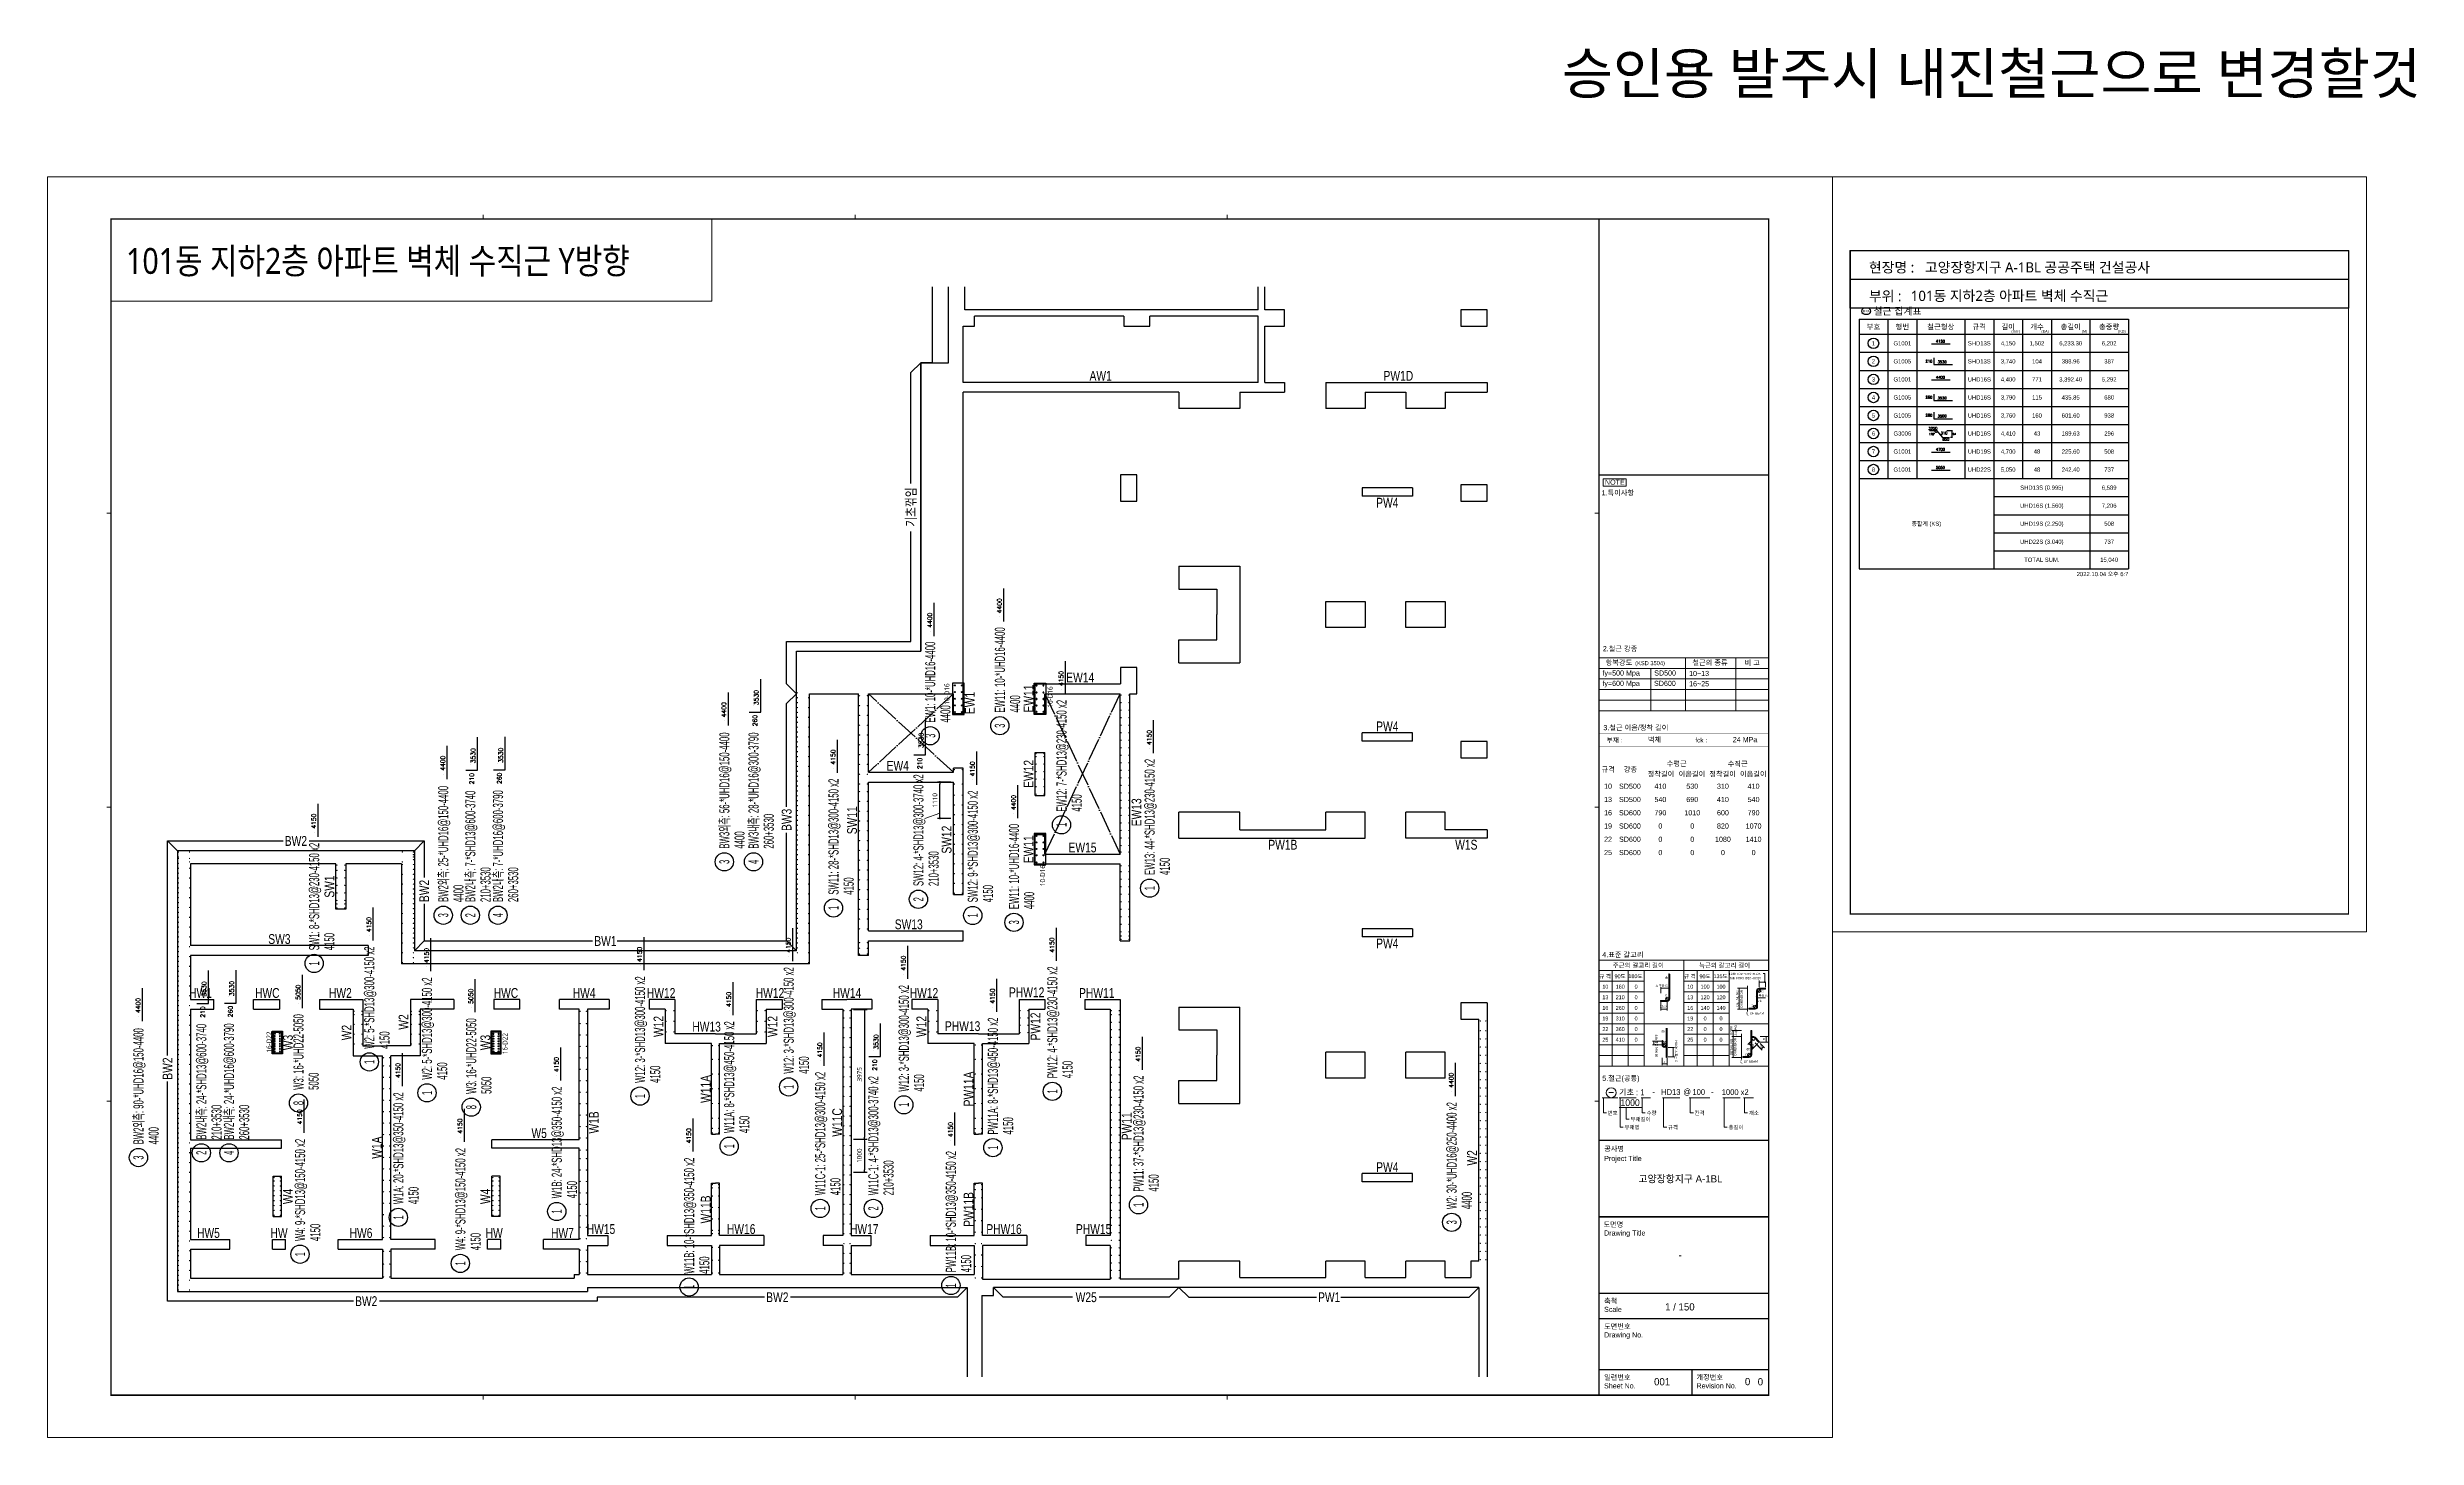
# Model space of a CAD drawing. Header units: millimetres. Extents: x 317501 to 2277231, y -321722 to 1186893.
# Drawn here: x 473021 to 545487, y -246808 to -204290 of the extents above; entities that cross this region are included whole.
import ezdxf
from ezdxf.enums import TextEntityAlignment as Align

# ---------------------------------------------------------------- set-up
doc = ezdxf.new("R2010")
doc.units = ezdxf.units.MM
doc.header["$LTSCALE"] = 57
doc.linetypes.add('XS-기초$0$DDOT', pattern=[14, 12, -1, 0, -1])
doc.layers.get('Defpoints').update_dxf_attribs({"color": 145})
for name, color, linetype in [('AMAC-TITLE', 7, 'Continuous'), ('BARR', 1, 'Continuous'), ('DIM', 7, 'Continuous'), ('FORM-L', 7, 'Continuous'), ('LEADER', 7, 'Continuous'), ('RP_DIM', 7, 'Continuous'), ('RP_TAG', 7, 'Continuous'), ('SHOPLINE', 7, 'Continuous'), ('TEXT-배근', 3, 'Continuous'), ('XDIM', 7, 'Continuous'), ('XREBAR', 1, 'Continuous'), ('XS-기초$0$OPEN', 9, 'XS-기초$0$DDOT'), ('XS-기초$0$기초연단', 3, 'Continuous'), ('XTAG', 7, 'Continuous')]:
    doc.layers.add(name, color=color, linetype=linetype)
for name, color, linetype, lineweight in [('TEXT', 3, 'Continuous', 9), ('XTITLE', 22, 'Continuous', 0), ('벽부호', 3, 'Continuous', 0)]:
    doc.layers.add(name, color=color, linetype=linetype, lineweight=lineweight)
doc.styles.add('ARIAL', font='malgun.ttf')
doc.styles.add('HYULL', font='Dotum.ttf')
doc.styles.add('ROMANS', font='malgun.ttf')
doc.styles.add('RPWK1', font='arial.ttf', dxfattribs={"bigfont": 'whgtxt.shx'})
doc.styles.add('RPWK2', font='romans.shx', dxfattribs={"bigfont": 'whgtxt.shx'})
doc.styles.add('XRebar2', font='Romans.shx')
doc.styles.add('XRebarSheet', font='Hmkmrhd_0.ttf')
doc.styles.add('돋움', font='malgun.ttf')
doc.styles.add('돋음', font='Dotum.ttf')
doc.styles.add('맑은고딕', font='malgun.ttf')
doc.dimstyles.new('60(SUB-1.8)', dxfattribs={"dimscale": 60, "dimtxt": 1.8, "dimasz": 0.8, "dimexe": 1, "dimexo": 1, "dimgap": 1, "dimtad": 1, "dimdec": 0, "dimzin": 0, "dimdsep": 46, "dimtxsty": 'ROMANS', "dimblk": 'DOT', "dimcen": 1, "dimdle": 2, "dimclrd": 6, "dimclre": 6, "dimclrt": 7, "dimazin": 0, "dimtfac": 1, "dimtdec": 0, "dimtix": 1, "dimtmove": 2, "dimatfit": 3, "dimldrblk": 'DIMDOT', "dimfxl": 0, "dimtolj": 1, "dimtzin": 0, "dimarcsym": 0})
doc.dimstyles.new('NDIM', dxfattribs={"dimtxt": 3, "dimasz": 1.5, "dimexe": 2, "dimexo": 2, "dimgap": 1, "dimtad": 1, "dimdec": 0, "dimdsep": 46, "dimlunit": 6, "dimtxsty": 'ARIAL', "dimblk": 'DOT', "dimcen": 1, "dimclrd": 256, "dimclre": 7, "dimclrt": 3, "dimadec": 0, "dimazin": 0, "dimtfac": 1, "dimtdec": 0, "dimtix": 1, "dimtmove": 2, "dimatfit": 3, "dimldrblk": 'DOT', "dimfxl": 0, "dimtvp": 1, "dimtolj": 1, "dimlwd": -1, "dimlwe": -1, "dimarcsym": 0})

# ---------------------------------------------------------------- blocks, each defined once
blk = doc.blocks.new('zsdfhetshts')
blk.add_lwpolyline([(0, 0), (15120, 0), (15120, 21384), (0, 21384)], close=True)
at = {"layer": 'FORM-L', "const_width": 32.6}
blk.add_lwpolyline([(504, 504), (14616, 504), (14616, 19296), (504, 19296)], close=True, dxfattribs=at)
at = {"layer": 'SHOPLINE'}
blk.add_line((504, 18480), (14625, 18480), dxfattribs=at)
blk.add_lwpolyline([(504, 19296), (14616, 19296), (14616, 17664), (504, 17664)], close=True, dxfattribs=at)
at = {"layer": 'AMAC-TITLE', "color": 3, "linetype": 'Continuous', "style": '돋움'}
for s, height, p in [('현장명 :', 288.3, (1031, 18672)), ('고양장항지구 A-1BL 공공주택 건설공사', 288.35, (2618, 18672)), ('부위 :', 288.3, (1031, 17857))]:
    blk.add_text(s, height=height, dxfattribs=at).set_placement(p)
blk = doc.blocks.new('_Dot')
at = {"color": 0, "linetype": 'ByBlock', "lineweight": -2}
blk.add_line((-0.5, 0), (-1, 0), dxfattribs=at)
at = {"color": 0, "linetype": 'ByBlock', "const_width": 0.5}
blk.add_lwpolyline([(-0.25, 0, 1), (0.25, 0, 1)], format="xyb", close=True, dxfattribs=at)
blk = doc.blocks.new('*D39')
at = {"color": 7, "transparency": 16777216}
for p, q in [((80432, 20451), (80432, 20463)), ((80477, 20451), (80477, 20463))]:
    blk.add_line(p, q, dxfattribs=at)
at = {"transparency": 16777216}
blk.add_line((80433, 20461), (80475, 20461), dxfattribs=at)
at = {"layer": 'Defpoints', "color": 0, "transparency": 16777216}
for p in [(80432, 20449), (80477, 20461), (80477, 20449)]:
    blk.add_point(p, dxfattribs=at)
at = {"transparency": 16777216, "xscale": 1.5, "yscale": 1.5, "zscale": 1.5, "rotation": 180}
blk.add_blockref('_Dot', (80432, 20461), dxfattribs=at)
at = {"transparency": 16777216, "xscale": 1.5, "yscale": 1.5, "zscale": 1.5}
blk.add_blockref('_Dot', (80477, 20461), dxfattribs=at)
blk = doc.blocks.new('*D40')
at = {"color": 7, "transparency": 16777216}
for p, q in [((76172, 19024), (76172, 19045)), ((76217, 19024), (76217, 19045))]:
    blk.add_line(p, q, dxfattribs=at)
at = {"transparency": 16777216}
blk.add_line((76215, 19043), (76174, 19043), dxfattribs=at)
at = {"layer": 'Defpoints', "color": 0, "transparency": 16777216}
for p in [(76172, 19043), (76172, 19022), (76217, 19022)]:
    blk.add_point(p, dxfattribs=at)
at = {"transparency": 16777216, "xscale": 1.5, "yscale": 1.5, "zscale": 1.5, "rotation": 180}
blk.add_blockref('_Dot', (76172, 19043), dxfattribs=at)
at = {"transparency": 16777216, "xscale": 1.5, "yscale": 1.5, "zscale": 1.5}
blk.add_blockref('_Dot', (76217, 19043), dxfattribs=at)
blk = doc.blocks.new('*D41')
at = {"transparency": 16777216}
blk.add_line((80158, 18181), (80199, 18181), dxfattribs=at)
at = {"layer": 'Defpoints', "color": 0, "transparency": 16777216}
for p in [(80156, 18181), (80201, 18181), (80201, 18181)]:
    blk.add_point(p, dxfattribs=at)
at = {"transparency": 16777216, "xscale": 1.5, "yscale": 1.5, "zscale": 1.5, "rotation": 180}
blk.add_blockref('_Dot', (80156, 18181), dxfattribs=at)
at = {"transparency": 16777216, "xscale": 1.5, "yscale": 1.5, "zscale": 1.5}
blk.add_blockref('_Dot', (80201, 18181), dxfattribs=at)
blk = doc.blocks.new('BAR')
at = {"layer": 'BARR'}
h = blk.add_hatch(color=256, dxfattribs=at)
edge = h.paths.add_edge_path()
edge.add_arc((0, 0), 15, 0, 360)
blk.add_circle((0, 0), 15, dxfattribs=at)
blk = doc.blocks.new('XDFHSDHSTHS')
at = {"layer": 'DIM', "color": 5}
for p, q in [((-5260, 9575), (-5260, 11892)), ((-4760, 11195), (-4760, 11892)), ((4215, 11195), (4215, 11892)), ((4415, 11195), (4415, 11892)), ((4215, 11195), (-4760, 11195)), ((100, 10995), (-4460, 10995)), ((-4460, 10695), (-4460, 10995)), ((100, 10995), (100, 10695)), ((4215, 10995), (900, 10995)), ((900, 10695), (900, 10995)), ((4215, 8975), (4215, 10995)), ((5015, 11195), (4415, 11195)), ((5015, 10695), (5015, 11195)), ((10415, 11195), (10415, 10695)), ((11215, 11195), (10415, 11195)), ((11215, 10695), (11215, 11195)), ((-4810, 8975), (-4810, 10695)), ((-4810, 10695), (-4460, 10695)), ((100, 10695), (900, 10695)), ((4415, 8975), (4415, 10695)), ((4415, 10695), (5015, 10695)), ((10415, 10695), (11215, 10695)), ((-6110, 9575), (-5260, 9575)), ((-6110, 750), (-6110, 9575)), ((4215, 8975), (-4810, 8975)), ((4415, 8975), (5015, 8975)), ((5015, 8975), (5015, 8675)), ((6285, 8975), (6285, 8175)), ((6285, 8975), (11215, 8975)), ((11215, 8975), (11215, 8675)), ((1790, 8675), (-4810, 8675)), ((-4810, -150), (-4810, 8675)), ((1790, 8675), (1790, 8175)), ((3650, 8175), (1790, 8175)), ((3650, 8675), (3650, 8175)), ((3650, 8675), (5015, 8675)), ((7485, 8175), (6285, 8175)), ((7485, 8675), (8730, 8675)), ((7485, 8675), (7485, 8175)), ((8730, 8675), (8730, 8175)), ((9930, 8175), (8730, 8175)), ((9930, 8675), (9930, 8175)), ((9930, 8675), (11215, 8675)), ((500, 6145), (0, 6145)), ((0, 6145), (0, 5345)), ((500, 5345), (500, 6145)), ((10415, 5845), (10415, 5345)), ((11215, 5845), (10415, 5845)), ((11215, 5345), (11215, 5845)), ((0, 5345), (500, 5345)), ((8930, 5745), (7395, 5745)), ((7395, 5745), (7395, 5495)), ((8930, 5495), (7395, 5495)), ((8930, 5745), (8930, 5495)), ((10415, 5345), (11215, 5345)), ((1790, 3350), (1790, 2650)), ((1790, 3350), (3650, 3350)), ((3650, 3350), (3650, 400)), ((1790, 2650), (2950, 2650)), ((2950, 2650), (2950, 1875)), ((6285, 1475), (6285, 2275)), ((6285, 2275), (7485, 2275)), ((7485, 2275), (7485, 1475)), ((8730, 1475), (8730, 2275)), ((8730, 2275), (9930, 2275)), ((9930, 2275), (9930, 1475)), ((2950, 1100), (2950, 1875)), ((7485, 1475), (6285, 1475)), ((9930, 1475), (8730, 1475)), ((-9910, 750), (-6110, 750)), ((-9910, -8410), (-9910, 750)), ((1790, 400), (1790, 1100)), ((1790, 1100), (2950, 1100)), ((500, 250), (0, 250)), ((0, 250), (0, -250)), ((500, -550), (500, 250)), ((1790, 400), (3650, 400)), ((-9510, -550), (-8010, -550)), ((-9510, -8810), (-9510, -550)), ((-8010, -8550), (-8010, -550)), ((-7710, -2950), (-7710, -550)), ((-7710, -550), (-5110, -550)), ((-5110, -1155), (-5110, -550)), ((-4810, -1155), (-4810, -150)), ((-2610, -250), (0, -250)), ((-2610, -1150), (-2610, -250)), ((-2310, -550), (-10, -550)), ((-2310, -1150), (-2310, -550)), ((-10, -5450), (-10, -550)), ((290, -8100), (290, -550)), ((290, -550), (500, -550)), ((-5110, -1155), (-4810, -1155)), ((-2610, -1150), (-2310, -1150)), ((8930, -1745), (7395, -1745)), ((7395, -1995), (7395, -1745)), ((8930, -1995), (7395, -1995)), ((8930, -1995), (8930, -1745)), ((10415, -2005), (10415, -2505)), ((11215, -2005), (10415, -2005)), ((11215, -2505), (11215, -2005)), ((-5110, -2950), (-5110, -2825)), ((-4810, -2825), (-5110, -2825)), ((-4810, -6690), (-4810, -2825)), ((-4810, -3250), (-4810, -2825)), ((-2610, -3660), (-2610, -2340)), ((-2610, -2340), (-2310, -2340)), ((-2310, -3660), (-2310, -2340)), ((10415, -2505), (11215, -2505)), ((-7710, -2950), (-5110, -2950)), ((-7710, -7800), (-7710, -3250)), ((-7710, -3250), (-5110, -3250)), ((-5110, -6690), (-5110, -3250)), ((-2610, -3660), (-2310, -3660)), ((3650, -4165), (1790, -4165)), ((1790, -4965), (1790, -4165)), ((3650, -4715), (3650, -4165)), ((6285, -4715), (6285, -4165)), ((7485, -4165), (6285, -4165)), ((7485, -4965), (7485, -4165)), ((8730, -4965), (8730, -4165)), ((9930, -4165), (8730, -4165)), ((9930, -4715), (9930, -4165)), ((-2610, -5750), (-2610, -4850)), ((-2610, -4850), (-2310, -4850)), ((-2310, -5450), (-2310, -4850)), ((1790, -4965), (7485, -4965)), ((3650, -4715), (6285, -4715)), ((11215, -4965), (8730, -4965)), ((11215, -4715), (9930, -4715)), ((11215, -4715), (11215, -4965)), ((-21595, -5350), (-28845, -5350)), ((-28845, -5350), (-28845, -18825)), ((-23995, -5750), (-28445, -5750)), ((-28445, -5750), (-28445, -8250)), ((-23995, -7140), (-23995, -5750)), ((-21995, -5750), (-23695, -5750)), ((-23695, -5750), (-23695, -7140)), ((-21995, -5750), (-21995, -8810)), ((-21595, -5350), (-21595, -8410)), ((-2610, -5750), (-10, -5750)), ((-2310, -5450), (-10, -5450)), ((-10, -8100), (-10, -5750)), ((-23695, -7140), (-23995, -7140)), ((-5110, -6690), (-4810, -6690)), ((-7710, -7800), (-4810, -7800)), ((-4810, -8100), (-4810, -7800)), ((8930, -7735), (7395, -7735)), ((7395, -7735), (7395, -7985)), ((8930, -7735), (8930, -7985)), ((-23005, -8250), (-28445, -8250)), ((-23005, -8550), (-28445, -8550)), ((-28445, -8550), (-28445, -9900)), ((-23005, -8250), (-23005, -8550)), ((-9910, -8410), (-21595, -8410)), ((-7710, -8550), (-8010, -8550)), ((-7710, -8550), (-7710, -8100)), ((-7710, -8100), (-4810, -8100)), ((-10, -8100), (290, -8100)), ((8930, -7985), (7395, -7985)), ((-9510, -8810), (-21995, -8810)), ((-28445, -9900), (-27730, -9900)), ((-27730, -10200), (-27730, -9900)), ((-26520, -10200), (-26520, -9900)), ((-26520, -9900), (-25720, -9900)), ((-25720, -9900), (-25720, -10200)), ((-24500, -9900), (-24500, -10200)), ((-24500, -9900), (-23170, -9900)), ((-23170, -9900), (-23170, -11320)), ((-20390, -9900), (-21720, -9900)), ((-21720, -9900), (-21720, -11320)), ((-20390, -9900), (-20390, -10200)), ((-19170, -9900), (-19170, -10200)), ((-18370, -9900), (-19170, -9900)), ((-18370, -10200), (-18370, -9900)), ((-17160, -10200), (-17160, -9900)), ((-16405, -9900), (-17160, -9900)), ((-15640, -9900), (-16405, -9900)), ((-15640, -9900), (-15640, -10200)), ((-13630, -9900), (-14420, -9900)), ((-14420, -9900), (-14420, -10200)), ((-13630, -9900), (-13630, -10950)), ((-11140, -9900), (-10350, -9900)), ((-11140, -9900), (-11140, -10950)), ((-10350, -9900), (-10350, -10200)), ((-9130, -9900), (-8365, -9900)), ((-9130, -9900), (-9130, -10200)), ((-7600, -9900), (-8365, -9900)), ((-7600, -9900), (-7600, -10200)), ((-5590, -9900), (-6380, -9900)), ((-6380, -9900), (-6380, -10200)), ((-5590, -9900), (-5590, -10950)), ((-3100, -9900), (-2310, -9900)), ((-3100, -9900), (-3100, -10950)), ((-2310, -9900), (-2310, -10200)), ((-1090, -9900), (-310, -9900)), ((-1090, -9900), (-1090, -10200)), ((-310, -9900), (-10, -9900)), ((-10, -9900), (-10, -18455)), ((1790, -10130), (1790, -10830)), ((1790, -10130), (3650, -10130)), ((3650, -13080), (3650, -10130)), ((10415, -10005), (10415, -10505)), ((11215, -10005), (10415, -10005)), ((11215, -10005), (11215, -21438)), ((-28445, -10200), (-27730, -10200)), ((-28445, -10200), (-28445, -14195)), ((-26520, -10200), (-25720, -10200)), ((-24500, -10200), (-23470, -10200)), ((-23470, -10200), (-23470, -11620)), ((-20390, -10200), (-21420, -10200)), ((-21420, -10200), (-21420, -11620)), ((-18370, -10200), (-19170, -10200)), ((-16555, -10200), (-17160, -10200)), ((-16555, -14195), (-16555, -10200)), ((-16305, -10200), (-16305, -17120)), ((-15640, -10200), (-16305, -10200)), ((-13930, -10200), (-14420, -10200)), ((-13930, -10200), (-13930, -11250)), ((-10840, -10200), (-10350, -10200)), ((-10840, -10200), (-10840, -11250)), ((-9130, -10200), (-8490, -10200)), ((-8490, -10200), (-8490, -17120)), ((-8240, -10200), (-8240, -17120)), ((-7600, -10200), (-8240, -10200)), ((-5890, -10200), (-6380, -10200)), ((-5890, -10200), (-5890, -11250)), ((-2800, -10200), (-2310, -10200)), ((-2800, -10200), (-2800, -11250)), ((-1090, -10200), (-310, -10200)), ((-310, -10200), (-310, -17120)), ((1790, -10830), (2950, -10830)), ((2950, -10830), (2950, -11605)), ((10415, -10505), (10965, -10505)), ((10965, -17905), (10965, -10505)), ((-25915, -10900), (-25915, -11530)), ((-25915, -10900), (-25665, -10900)), ((-25915, -11530), (-25665, -11530)), ((-25665, -10900), (-25665, -11530)), ((-23170, -11320), (-22445, -11320)), ((-21720, -11320), (-22445, -11320)), ((-19225, -10900), (-19225, -11530)), ((-18975, -10900), (-19225, -10900)), ((-18975, -11530), (-19225, -11530)), ((-18975, -10900), (-18975, -11530)), ((-12510, -11250), (-13930, -11250)), ((-12385, -10950), (-13630, -10950)), ((-12510, -14020), (-12510, -11250)), ((-12385, -10950), (-11140, -10950)), ((-12260, -14020), (-12260, -11250)), ((-12260, -11250), (-10840, -11250)), ((-4470, -11250), (-5890, -11250)), ((-4345, -10950), (-5590, -10950)), ((-4470, -14020), (-4470, -11250)), ((-4345, -10950), (-3100, -10950)), ((-4220, -14020), (-4220, -11250)), ((-4220, -11250), (-2800, -11250)), ((6285, -12305), (6285, -11505)), ((7485, -11505), (6285, -11505)), ((7485, -12305), (7485, -11505)), ((8730, -12305), (8730, -11505)), ((9930, -11505), (8730, -11505)), ((9930, -12305), (9930, -11505)), ((-23470, -11620), (-22570, -11620)), ((-22570, -17240), (-22570, -11620)), ((-22320, -17240), (-22320, -11620)), ((-21420, -11620), (-22320, -11620)), ((2950, -12380), (2950, -11605)), ((7485, -12305), (6285, -12305)), ((9930, -12305), (8730, -12305)), ((1790, -13080), (1790, -12380)), ((1790, -12380), (2950, -12380)), ((1790, -13080), (3650, -13080)), ((-28445, -14195), (-25665, -14195)), ((-28445, -14445), (-25665, -14445)), ((-28445, -14445), (-28445, -17240)), ((-25665, -14445), (-25665, -14195)), ((-16555, -14195), (-19225, -14195)), ((-19225, -14445), (-19225, -14195)), ((-16555, -14445), (-19225, -14445)), ((-16555, -17240), (-16555, -14445)), ((-12510, -14020), (-12385, -14020)), ((-12260, -14020), (-12385, -14020)), ((-4470, -14020), (-4345, -14020)), ((-4220, -14020), (-4345, -14020)), ((-25915, -16540), (-25915, -15305)), ((-25915, -15305), (-25665, -15305)), ((-25665, -16540), (-25665, -15305)), ((-19225, -16540), (-19225, -15305)), ((-18975, -15305), (-19225, -15305)), ((-18975, -16540), (-18975, -15305)), ((-12510, -17120), (-12510, -15520)), ((-12510, -15520), (-12385, -15520)), ((-12260, -15520), (-12385, -15520)), ((-12260, -17120), (-12260, -15520)), ((-4470, -17120), (-4470, -15520)), ((-4470, -15520), (-4345, -15520)), ((-4220, -15520), (-4345, -15520)), ((-4220, -17120), (-4220, -15520)), ((8930, -15225), (7395, -15225)), ((7395, -15475), (7395, -15225)), ((8930, -15475), (7395, -15475)), ((8930, -15475), (8930, -15225)), ((-25915, -16540), (-25665, -16540)), ((-18975, -16540), (-19225, -16540)), ((-28445, -17240), (-27245, -17240)), ((-27245, -17540), (-27245, -17240)), ((-25935, -17240), (-25535, -17240)), ((-25935, -17540), (-25935, -17240)), ((-25535, -17540), (-25535, -17240)), ((-23925, -17240), (-22570, -17240)), ((-23925, -17540), (-23925, -17240)), ((-20965, -17240), (-22320, -17240)), ((-20965, -17540), (-20965, -17240)), ((-18955, -17240), (-19355, -17240)), ((-19355, -17540), (-19355, -17240)), ((-18955, -17540), (-18955, -17240)), ((-17645, -17540), (-17645, -17240)), ((-16555, -17240), (-17645, -17240)), ((-16305, -17120), (-15675, -17120)), ((-15675, -17120), (-15675, -17420)), ((-13865, -17120), (-12510, -17120)), ((-13865, -17120), (-13865, -17420)), ((-10905, -17120), (-12260, -17120)), ((-10905, -17120), (-10905, -17420)), ((-8490, -17120), (-9095, -17120)), ((-9095, -17120), (-9095, -17420)), ((-8240, -17120), (-7635, -17120)), ((-7635, -17120), (-7635, -17420)), ((-5825, -17120), (-4470, -17120)), ((-5825, -17120), (-5825, -17420)), ((-2865, -17120), (-4220, -17120)), ((-2865, -17120), (-2865, -17420)), ((-310, -17120), (-1055, -17120)), ((-1055, -17120), (-1055, -17420)), ((-28445, -17540), (-27245, -17540)), ((-28445, -17540), (-28445, -18425)), ((-25935, -17540), (-25535, -17540)), ((-23925, -17540), (-22570, -17540)), ((-22570, -17540), (-22570, -18425)), ((-20965, -17540), (-22320, -17540)), ((-22320, -17540), (-22320, -18425)), ((-18955, -17540), (-19355, -17540)), ((-16555, -17540), (-17645, -17540)), ((-16555, -17540), (-16555, -18305)), ((-16305, -17420), (-16305, -18305)), ((-16305, -17420), (-15675, -17420)), ((-13865, -17420), (-12510, -17420)), ((-12510, -17420), (-12510, -18305)), ((-10905, -17420), (-12260, -17420)), ((-12260, -17420), (-12260, -18305)), ((-8490, -17420), (-9095, -17420)), ((-8490, -17420), (-8490, -18305)), ((-8240, -17420), (-8240, -18305)), ((-8240, -17420), (-7635, -17420)), ((-5825, -17420), (-4470, -17420)), ((-4470, -17420), (-4470, -18305)), ((-2865, -17420), (-4220, -17420)), ((-4220, -17420), (-4220, -18455)), ((-310, -17420), (-1055, -17420)), ((-310, -17420), (-310, -18455)), ((3650, -17905), (1790, -17905)), ((1790, -18455), (1790, -17905)), ((3650, -18405), (3650, -17905)), ((6285, -18405), (6285, -17905)), ((7485, -17905), (6285, -17905)), ((7485, -18405), (7485, -17905)), ((9930, -17905), (8730, -17905)), ((8730, -18405), (8730, -17905)), ((9930, -18405), (9930, -17905)), ((10715, -17905), (10715, -18405)), ((10965, -17905), (10715, -17905)), ((-28845, -18825), (-16305, -18825)), ((-28445, -18425), (-22570, -18425)), ((-22320, -18425), (-16705, -18425)), ((-16705, -18305), (-16705, -18425)), ((-16705, -18305), (-16555, -18305)), ((-16305, -18305), (-12510, -18305)), ((-16305, -18705), (-16305, -18825)), ((-16305, -18705), (-4685, -18705)), ((-12260, -18305), (-8490, -18305)), ((-8240, -18305), (-4470, -18305)), ((-4685, -18705), (-4685, -21438)), ((-4220, -18455), (-310, -18455)), ((10965, -18705), (-3885, -18705)), ((-3885, -18955), (-3885, -18705)), ((1790, -18455), (-10, -18455)), ((3650, -18405), (6285, -18405)), ((7485, -18405), (8730, -18405)), ((9930, -18405), (10715, -18405)), ((10965, -18705), (10965, -21438)), ((-4235, -18955), (-4235, -21438)), ((-4235, -18955), (-3885, -18955))]:
    blk.add_line(p, q, dxfattribs=at)
at = {"layer": 'XS-기초$0$OPEN'}
for p, q in [((-5110, -550), (-7710, -2950)), ((-5110, -2950), (-7710, -550)), ((-2310, -5450), (-10, -550)), ((-2310, -550), (-10, -5450))]:
    blk.add_line(p, q, dxfattribs=at)
at = {"layer": 'XS-기초$0$기초연단'}
for p, q in [((-5760, 11892), (-5760, 9575)), ((-5760, 9575), (-6110, 9575)), ((-6110, 9575), (-6110, 750))]:
    blk.add_line(p, q, dxfattribs=at)
blk = doc.blocks.new('*D271')
at = {"layer": 'Defpoints', "color": 0, "linetype": 'Continuous', "transparency": 16777216}
for p in [(497602, -237685), (497602, -238685), (498012, -238685)]:
    blk.add_point(p, dxfattribs=at).dxf.unprotected_set("ltscale", 0)
at = {"layer": 'XDIM', "color": 6, "linetype": 'Continuous', "lineweight": -2, "transparency": 16777216}
for p, q in [((497682, -237685), (498092, -237685)), ((498012, -237749), (498012, -238621)), ((497682, -238685), (498092, -238685))]:
    blk.add_line(p, q, dxfattribs=at).dxf.unprotected_set("ltscale", 0)
at = {"layer": 'XDIM', "color": 6, "linetype": 'Continuous', "lineweight": -2, "transparency": 16777216, "xscale": 64, "yscale": 64, "zscale": 64}
for p, rotation in [((498012, -237685), 90), ((498012, -238685), 270)]:
    blk.add_blockref('_Dot', p, dxfattribs=dict(at, rotation=rotation)).dxf.unprotected_set("ltscale", 0)
at = {"layer": 'XDIM', "color": 7, "linetype": 'Continuous', "transparency": 16777216, "insert": (497858, -238185), "char_height": 144, "attachment_point": 5, "rotation": 90, "style": 'ROMANS'}
blk.add_mtext('\\A1;1000', dxfattribs=at).dxf.unprotected_set("ltscale", 0)
blk = doc.blocks.new('DIMDOT')
at = {"layer": 'DIM', "linetype": 'Continuous'}
blk.add_line((-2, 0), (2, 0), dxfattribs=at)
for radius in [0.5, 0.25]:
    blk.add_circle((0, 0), radius, dxfattribs=at)
blk = doc.blocks.new('*D272')
at = {"layer": 'Defpoints', "color": 0, "linetype": 'Continuous', "transparency": 16777216}
for p in [(497602, -233710), (497602, -237685), (498012, -237685)]:
    blk.add_point(p, dxfattribs=at).dxf.unprotected_set("ltscale", 0)
at = {"layer": 'XDIM', "color": 6, "linetype": 'Continuous', "lineweight": -2, "transparency": 16777216}
for p, q in [((497682, -233710), (498092, -233710)), ((498012, -233774), (498012, -237621)), ((497682, -237685), (498092, -237685))]:
    blk.add_line(p, q, dxfattribs=at).dxf.unprotected_set("ltscale", 0)
at = {"layer": 'XDIM', "color": 6, "linetype": 'Continuous', "lineweight": -2, "transparency": 16777216, "xscale": 64, "yscale": 64, "zscale": 64}
for p, rotation in [((498012, -233710), 90), ((498012, -237685), 270)]:
    blk.add_blockref('_Dot', p, dxfattribs=dict(at, rotation=rotation)).dxf.unprotected_set("ltscale", 0)
at = {"layer": 'XDIM', "color": 7, "linetype": 'Continuous', "transparency": 16777216, "insert": (497858, -235697), "char_height": 144, "attachment_point": 5, "rotation": 90, "style": 'ROMANS'}
blk.add_mtext('\\A1;3975', dxfattribs=at).dxf.unprotected_set("ltscale", 0)
blk = doc.blocks.new('*D273')
at = {"layer": 'Defpoints', "color": 0, "linetype": 'Continuous', "transparency": 16777216}
for p in [(500322, -226760), (500732, -226760), (500732, -227870)]:
    blk.add_point(p, dxfattribs=at).dxf.unprotected_set("ltscale", 0)
at = {"layer": 'XDIM', "color": 6, "linetype": 'Continuous', "lineweight": -2, "transparency": 16777216}
for p, q in [((500652, -226760), (500242, -226760)), ((500322, -227806), (500322, -226824)), ((500652, -227870), (500242, -227870))]:
    blk.add_line(p, q, dxfattribs=at).dxf.unprotected_set("ltscale", 0)
at = {"layer": 'XDIM', "color": 6, "linetype": 'Continuous', "lineweight": -2, "transparency": 16777216, "xscale": 64, "yscale": 64, "zscale": 64}
for p, rotation in [((500322, -226760), 90), ((500322, -227870), 270)]:
    blk.add_blockref('_Dot', p, dxfattribs=dict(at, rotation=rotation)).dxf.unprotected_set("ltscale", 0)
at = {"layer": 'XDIM', "color": 7, "linetype": 'Continuous', "transparency": 16777216, "insert": (500168, -227315), "char_height": 144, "attachment_point": 5, "rotation": 90, "style": 'ROMANS'}
blk.add_mtext('\\A1;1110', dxfattribs=at).dxf.unprotected_set("ltscale", 0)
blk = doc.blocks.new('DHS_G1001')
at = {"layer": 'XDIM', "color": 1, "linetype": 'Continuous', "ltscale": 2.91412e-318}
blk.add_lwpolyline([(-768, -45), (780, -45)], dxfattribs=at)
at = {"layer": 'XDIM', "color": 3, "linetype": 'Continuous', "ltscale": 2.91412e-318, "style": 'XRebar2'}
blk.add_attdef('A', text='', height=219, dxfattribs=at).set_placement((-27, -3), align=Align.BOTTOM_CENTER)
blk = doc.blocks.new('DHS_G1005')
at = {"layer": 'XDIM', "color": 1, "linetype": 'Continuous', "ltscale": 2.91412e-318}
blk.add_lwpolyline([(-573, 282), (-573, -267), (975, -267)], dxfattribs=at)
at = {"layer": 'XDIM', "color": 3, "linetype": 'Continuous', "ltscale": 2.91412e-318, "style": 'XRebar2'}
blk.add_attdef('A', text='', height=219, dxfattribs=at).set_placement((-708, -162), align=Align.BOTTOM_RIGHT)
blk.add_attdef('B', text='', height=219, dxfattribs=at).set_placement((105, -222), align=Align.BOTTOM_CENTER)
blk = doc.blocks.new('DHS_G3006')
at = {"layer": 'XDIM', "color": 7, "linetype": 'Continuous', "ltscale": 1.93581e-317}
for p, q in [((495, 246), (975, 246)), ((930, 240), (930, -324)), ((975, -321), (792, -321))]:
    blk.add_line(p, q, dxfattribs=at)
at = {"layer": 'XDIM', "color": 1, "linetype": 'Continuous', "ltscale": 1.93581e-317}
blk.add_lwpolyline([(-951, 246), (-372, 246), (129, -321), (717, -321)], dxfattribs=at)
at = {"layer": 'XDIM', "color": 7, "linetype": 'Continuous', "ltscale": 1.93581e-317}
blk.add_arc((-372, 246), 150, 180, 310.97174, dxfattribs=at)
at = {"layer": 'XDIM', "color": 3, "linetype": 'Continuous', "ltscale": 1.93581e-317, "style": 'XRebar2'}
blk.add_attdef('a1', text='', height=156, dxfattribs=at).set_placement((-510, -180), align=Align.BOTTOM_RIGHT)
blk.add_attdef('A', text='', height=219, dxfattribs=at).set_placement((-657, 249), align=Align.BOTTOM_CENTER)
blk.add_attdef('B', text='', height=219, dxfattribs=at).set_placement((-18, -141), align=Align.BOTTOM_LEFT)
at = {"layer": 'XDIM', "color": 5, "linetype": 'Continuous', "ltscale": 1.93581e-317, "style": 'XRebar2'}
blk.add_attdef('H1', text='', height=156, dxfattribs=at).set_placement((996, -45), align=Align.MIDDLE_LEFT)
at = {"layer": 'XDIM', "color": 3, "linetype": 'Continuous', "ltscale": 1.93581e-317, "style": 'XRebar2'}
blk.add_attdef('C', text='', height=219, dxfattribs=at).set_placement((417, -375), align=Align.TOP_CENTER)
blk = doc.blocks.new('*U1484', base_point=(503759.7363, -236496.9093))
at = {"layer": 'RP_TAG', "color": 0, "linetype": 'Continuous', "ltscale": 100}
blk.add_circle((503759.735288, -236218.9093), 279, dxfattribs=at)
at = {"layer": 'RP_TAG', "color": 0, "linetype": 'Continuous', "ltscale": 100, "style": 'RPWK1', "width": 0.55}
blk.add_text('PW12: 4-*SHD13@230-4150 x2', height=310, rotation=90.0002104601, dxfattribs=at).set_placement((503759.733776, -235815.9093), align=Align.MIDDLE_LEFT)
at = {"layer": 'RP_TAG', "color": 0, "linetype": 'Continuous', "ltscale": 100, "style": 'RPWK1', "oblique": 359.9999999948, "width": 0.55}
blk.add_text('4150', height=310, rotation=90.000210454, dxfattribs=at).set_placement((504224.733776, -235815.90764), align=Align.MIDDLE_LEFT)
at = {"layer": 'RP_TAG', "color": 0, "linetype": 'Continuous', "ltscale": 100, "style": 'RPWK1', "oblique": 0.0000000017, "width": 0.5}
blk.add_text('1', height=310, rotation=90.0002104619, dxfattribs=at).set_placement((503759.735288, -236218.9093), align=Align.MIDDLE_CENTER)
blk = doc.blocks.new('*U1499', base_point=(499216.761, -236907.6208))
at = {"layer": 'RP_TAG', "color": 0, "linetype": 'Continuous', "ltscale": 100}
blk.add_circle((499216.759988, -236629.6208), 279, dxfattribs=at)
at = {"layer": 'RP_TAG', "color": 0, "linetype": 'Continuous', "ltscale": 100, "style": 'RPWK1', "width": 0.55}
for s, p in [('W12: 3-*SHD13@300-4150 x2', (499216.758476, -236226.6208)), ('4150', (499681.758476, -236226.61914))]:
    blk.add_text(s, height=310, rotation=90.0002104601, dxfattribs=at).set_placement(p, align=Align.MIDDLE_LEFT)
at = {"layer": 'RP_TAG', "color": 0, "linetype": 'Continuous', "ltscale": 100, "style": 'RPWK1', "oblique": 359.9999999951, "width": 0.5}
blk.add_text('1', height=310, rotation=90.0002104552, dxfattribs=at).set_placement((499216.759988, -236629.6208), align=Align.MIDDLE_CENTER)
blk = doc.blocks.new('*U1500', base_point=(495695.336, -236360.422))
at = {"layer": 'RP_TAG', "color": 0, "linetype": 'Continuous', "ltscale": 100}
blk.add_circle((495695.334988, -236082.422), 279, dxfattribs=at)
at = {"layer": 'RP_TAG', "color": 0, "linetype": 'Continuous', "ltscale": 100, "style": 'RPWK1', "width": 0.55}
blk.add_text('W12: 3-*SHD13@300-4150 x2', height=310, rotation=90.0002104601, dxfattribs=at).set_placement((495695.333476, -235679.422), align=Align.MIDDLE_LEFT)
at = {"layer": 'RP_TAG', "color": 0, "linetype": 'Continuous', "ltscale": 100, "style": 'RPWK1', "oblique": 359.9999999948, "width": 0.55}
blk.add_text('4150', height=310, rotation=90.000210454, dxfattribs=at).set_placement((496160.333476, -235679.42034), align=Align.MIDDLE_LEFT)
at = {"layer": 'RP_TAG', "color": 0, "linetype": 'Continuous', "ltscale": 100, "style": 'RPWK1', "oblique": 0.0000000017, "width": 0.5}
blk.add_text('1', height=310, rotation=90.0002104619, dxfattribs=at).set_placement((495695.334988, -236082.422), align=Align.MIDDLE_CENTER)
blk = doc.blocks.new('*U1501', base_point=(491147.0825, -236640.8655))
at = {"layer": 'RP_TAG', "color": 0, "linetype": 'Continuous', "ltscale": 100}
blk.add_circle((491147.081488, -236362.8655), 279, dxfattribs=at)
at = {"layer": 'RP_TAG', "color": 0, "linetype": 'Continuous', "ltscale": 100, "style": 'RPWK1', "oblique": 359.9999999948, "width": 0.55}
blk.add_text('W12: 3-*SHD13@300-4150 x2', height=310, rotation=90.000210454, dxfattribs=at).set_placement((491147.079976, -235959.8655), align=Align.MIDDLE_LEFT)
at = {"layer": 'RP_TAG', "color": 0, "linetype": 'Continuous', "ltscale": 100, "style": 'RPWK1', "width": 0.55}
blk.add_text('4150', height=310, rotation=90.0002104601, dxfattribs=at).set_placement((491612.079976, -235959.86384), align=Align.MIDDLE_LEFT)
at = {"layer": 'RP_TAG', "color": 0, "linetype": 'Continuous', "ltscale": 100, "style": 'RPWK1', "oblique": 0.0000000017, "width": 0.5}
blk.add_text('1', height=310, rotation=90.0002104619, dxfattribs=at).set_placement((491147.081488, -236362.8655), align=Align.MIDDLE_CENTER)
blk = doc.blocks.new('*U1502', base_point=(488601.047, -240170.4639))
at = {"layer": 'RP_TAG', "color": 0, "linetype": 'Continuous', "ltscale": 100}
blk.add_circle((488601.045988, -239892.4639), 279, dxfattribs=at)
at = {"layer": 'RP_TAG', "color": 0, "linetype": 'Continuous', "ltscale": 100, "style": 'RPWK1', "oblique": 359.9999999948, "width": 0.55}
blk.add_text('W1B: 24-*SHD13@350-4150 x2', height=310, rotation=90.000210454, dxfattribs=at).set_placement((488601.044476, -239489.4639), align=Align.MIDDLE_LEFT)
at = {"layer": 'RP_TAG', "color": 0, "linetype": 'Continuous', "ltscale": 100, "style": 'RPWK1', "width": 0.55}
blk.add_text('4150', height=310, rotation=90.0002104601, dxfattribs=at).set_placement((489066.044476, -239489.46224), align=Align.MIDDLE_LEFT)
at = {"layer": 'RP_TAG', "color": 0, "linetype": 'Continuous', "ltscale": 100, "style": 'RPWK1', "oblique": 0.0000000017, "width": 0.5}
blk.add_text('1', height=310, rotation=90.0002104619, dxfattribs=at).set_placement((488601.045988, -239892.4639), align=Align.MIDDLE_CENTER)
blk = doc.blocks.new('*U1508', base_point=(484631, -236543))
at = {"layer": 'RP_TAG', "color": 0, "linetype": 'Continuous', "ltscale": 100}
blk.add_circle((484631, -236265), 279, dxfattribs=at)
at = {"layer": 'RP_TAG', "color": 0, "linetype": 'Continuous', "ltscale": 100, "style": 'RPWK1', "oblique": 360, "width": 0.55}
for s, p in [('W2: 5-*SHD13@300-4150 x2', (484631, -235862)), ('4150', (485096, -235862))]:
    blk.add_text(s, height=310, rotation=89.99448, dxfattribs=at).set_placement(p, align=Align.MIDDLE_LEFT)
at = {"layer": 'RP_TAG', "color": 0, "linetype": 'Continuous', "ltscale": 100, "style": 'RPWK1', "oblique": 0, "width": 0.5}
blk.add_text('1', height=310, rotation=89.99448, dxfattribs=at).set_placement((484631, -236265), align=Align.MIDDLE_CENTER)
blk = doc.blocks.new('*U1509', base_point=(482867, -235596))
at = {"layer": 'RP_TAG', "color": 0, "linetype": 'Continuous', "ltscale": 100}
blk.add_circle((482867, -235318), 279, dxfattribs=at)
at = {"layer": 'RP_TAG', "color": 0, "linetype": 'Continuous', "ltscale": 100, "style": 'RPWK1', "width": 0.55}
blk.add_text('W2: 5-*SHD13@300-4150 x2', height=310, rotation=90.00021, dxfattribs=at).set_placement((482867, -234915), align=Align.MIDDLE_LEFT)
at = {"layer": 'RP_TAG', "color": 0, "linetype": 'Continuous', "ltscale": 100, "style": 'RPWK1', "oblique": 360, "width": 0.55}
blk.add_text('4150', height=310, rotation=90.00021, dxfattribs=at).set_placement((483332, -234915), align=Align.MIDDLE_LEFT)
at = {"layer": 'RP_TAG', "color": 0, "linetype": 'Continuous', "ltscale": 100, "style": 'RPWK1', "oblique": 0, "width": 0.5}
blk.add_text('1', height=310, rotation=90.00021, dxfattribs=at).set_placement((482867, -235318), align=Align.MIDDLE_CENTER)
blk = doc.blocks.new('*U1514', base_point=(480749.4463, -241477.4363))
at = {"layer": 'RP_TAG', "color": 0, "linetype": 'Continuous', "ltscale": 100}
blk.add_circle((480749.445288, -241199.4363), 279, dxfattribs=at)
at = {"layer": 'RP_TAG', "color": 0, "linetype": 'Continuous', "ltscale": 100, "style": 'RPWK1', "width": 0.55}
for s, p in [('W4: 9-*SHD13@150-4150 x2', (480749.443776, -240796.4363)), ('4150', (481214.443776, -240796.43464))]:
    blk.add_text(s, height=310, rotation=90.0002104601, dxfattribs=at).set_placement(p, align=Align.MIDDLE_LEFT)
at = {"layer": 'RP_TAG', "color": 0, "linetype": 'Continuous', "ltscale": 100, "style": 'RPWK1', "oblique": 359.9999999951, "width": 0.5}
blk.add_text('1', height=310, rotation=90.0002104552, dxfattribs=at).set_placement((480749.445288, -241199.4363), align=Align.MIDDLE_CENTER)
blk = doc.blocks.new('*U1515', base_point=(483756.0661, -240349.6901))
at = {"layer": 'RP_TAG', "color": 0, "linetype": 'Continuous', "ltscale": 100}
blk.add_circle((483756.065042, -240071.6901), 279, dxfattribs=at)
at = {"layer": 'RP_TAG', "color": 0, "linetype": 'Continuous', "ltscale": 100, "style": 'RPWK1', "oblique": 359.9999999987, "width": 0.55}
for s, p in [('W1A: 20-*SHD13@350-4150 x2', (483756.063609, -239668.6901)), ('4150', (484221.063609, -239668.688385))]:
    blk.add_text(s, height=310, rotation=90.0002104601, dxfattribs=at).set_placement(p, align=Align.MIDDLE_LEFT)
at = {"layer": 'RP_TAG', "color": 0, "linetype": 'Continuous', "ltscale": 100, "style": 'RPWK1', "oblique": 359.9999999961, "width": 0.5}
blk.add_text('1', height=310, rotation=90.0002104552, dxfattribs=at).set_placement((483756.065042, -240071.6901), align=Align.MIDDLE_CENTER)
blk = doc.blocks.new('*U1516', base_point=(485653.4402, -241758.6002))
at = {"layer": 'RP_TAG', "color": 0, "linetype": 'Continuous', "ltscale": 100}
blk.add_circle((485653.439188, -241480.6002), 279, dxfattribs=at)
at = {"layer": 'RP_TAG', "color": 0, "linetype": 'Continuous', "ltscale": 100, "style": 'RPWK1', "width": 0.55}
for s, p in [('W4: 9-*SHD13@150-4150 x2', (485653.437676, -241077.6002)), ('4150', (486118.437676, -241077.59854))]:
    blk.add_text(s, height=310, rotation=90.0002104601, dxfattribs=at).set_placement(p, align=Align.MIDDLE_LEFT)
at = {"layer": 'RP_TAG', "color": 0, "linetype": 'Continuous', "ltscale": 100, "style": 'RPWK1', "oblique": 359.9999999951, "width": 0.5}
blk.add_text('1', height=310, rotation=90.0002104552, dxfattribs=at).set_placement((485653.439188, -241480.6002), align=Align.MIDDLE_CENTER)
blk = doc.blocks.new('*U1521', base_point=(506394.0304, -239967.5489))
at = {"layer": 'RP_TAG', "color": 0, "linetype": 'Continuous', "ltscale": 100}
blk.add_circle((506394.029388, -239689.5489), 279, dxfattribs=at)
at = {"layer": 'RP_TAG', "color": 0, "linetype": 'Continuous', "ltscale": 100, "style": 'RPWK1', "width": 0.55}
for s, p in [('PW11: 37-*SHD13@230-4150 x2', (506394.027876, -239286.5489)), ('4150', (506859.027876, -239286.54724))]:
    blk.add_text(s, height=310, rotation=90.0002104601, dxfattribs=at).set_placement(p, align=Align.MIDDLE_LEFT)
at = {"layer": 'RP_TAG', "color": 0, "linetype": 'Continuous', "ltscale": 100, "style": 'RPWK1', "oblique": 359.9999999951, "width": 0.5}
blk.add_text('1', height=310, rotation=90.0002104552, dxfattribs=at).set_placement((506394.029388, -239689.5489), align=Align.MIDDLE_CENTER)
blk = doc.blocks.new('*U1523', base_point=(504040.0218, -228345.1217))
at = {"layer": 'RP_TAG', "color": 0, "linetype": 'Continuous', "ltscale": 100}
blk.add_circle((504040.020788, -228067.1217), 279, dxfattribs=at)
at = {"layer": 'RP_TAG', "color": 0, "linetype": 'Continuous', "ltscale": 100, "style": 'RPWK1', "oblique": 359.9999999948, "width": 0.55}
blk.add_text('EW12: 7-*SHD13@230-4150 x2', height=310, rotation=90.000210454, dxfattribs=at).set_placement((504040.019276, -227664.1217), align=Align.MIDDLE_LEFT)
at = {"layer": 'RP_TAG', "color": 0, "linetype": 'Continuous', "ltscale": 100, "style": 'RPWK1', "width": 0.55}
blk.add_text('4150', height=310, rotation=90.0002104601, dxfattribs=at).set_placement((504505.019276, -227664.12004), align=Align.MIDDLE_LEFT)
at = {"layer": 'RP_TAG', "color": 0, "linetype": 'Continuous', "ltscale": 100, "style": 'RPWK1', "oblique": 0.0000000017, "width": 0.5}
blk.add_text('1', height=310, rotation=90.0002104619, dxfattribs=at).set_placement((504040.020788, -228067.1217), align=Align.MIDDLE_CENTER)
blk = doc.blocks.new('*U1530', base_point=(481179.61, -232584.0103))
at = {"layer": 'RP_TAG', "color": 0, "linetype": 'Continuous', "ltscale": 100}
blk.add_circle((481179.608988, -232306.0103), 279, dxfattribs=at)
at = {"layer": 'RP_TAG', "color": 0, "linetype": 'Continuous', "ltscale": 100, "style": 'RPWK1', "width": 0.55}
for s, p in [('SW1: 8-*SHD13@230-4150 x2', (481179.607476, -231903.0103)), ('4150', (481644.607476, -231903.00864))]:
    blk.add_text(s, height=310, rotation=90.0002104601, dxfattribs=at).set_placement(p, align=Align.MIDDLE_LEFT)
at = {"layer": 'RP_TAG', "color": 0, "linetype": 'Continuous', "ltscale": 100, "style": 'RPWK1', "oblique": 359.9999999951, "width": 0.5}
blk.add_text('1', height=310, rotation=90.0002104552, dxfattribs=at).set_placement((481179.608988, -232306.0103), align=Align.MIDDLE_CENTER)
blk = doc.blocks.new('*U1531', base_point=(492649.2859, -242478.9544))
at = {"layer": 'RP_TAG', "color": 0, "linetype": 'Continuous', "ltscale": 100}
blk.add_circle((492649.284888, -242200.9544), 279, dxfattribs=at)
at = {"layer": 'RP_TAG', "color": 0, "linetype": 'Continuous', "ltscale": 100, "style": 'RPWK1', "width": 0.55}
blk.add_text('W11B: 10-*SHD13@350-4150 x2', height=310, rotation=90.0002104601, dxfattribs=at).set_placement((492649.283376, -241797.9544), align=Align.MIDDLE_LEFT)
at = {"layer": 'RP_TAG', "color": 0, "linetype": 'Continuous', "ltscale": 100, "style": 'RPWK1', "oblique": 359.9999999948, "width": 0.55}
blk.add_text('4150', height=310, rotation=90.000210454, dxfattribs=at).set_placement((493114.283376, -241797.95274), align=Align.MIDDLE_LEFT)
at = {"layer": 'RP_TAG', "color": 0, "linetype": 'Continuous', "ltscale": 100, "style": 'RPWK1', "oblique": 0.0000000017, "width": 0.5}
blk.add_text('1', height=310, rotation=90.0002104619, dxfattribs=at).set_placement((492649.284888, -242200.9544), align=Align.MIDDLE_CENTER)
blk = doc.blocks.new('*U1532', base_point=(493875, -238175))
at = {"layer": 'RP_TAG', "color": 0, "linetype": 'Continuous', "ltscale": 100}
blk.add_circle((493875, -237897), 279, dxfattribs=at)
at = {"layer": 'RP_TAG', "color": 0, "linetype": 'Continuous', "ltscale": 100, "style": 'RPWK1', "width": 0.55}
blk.add_text('W11A: 8-*SHD13@450-4150 x2', height=310, rotation=90.00021, dxfattribs=at).set_placement((493875, -237494), align=Align.MIDDLE_LEFT)
at = {"layer": 'RP_TAG', "color": 0, "linetype": 'Continuous', "ltscale": 100, "style": 'RPWK1', "oblique": 360, "width": 0.55}
blk.add_text('4150', height=310, rotation=90.00021, dxfattribs=at).set_placement((494340, -237494), align=Align.MIDDLE_LEFT)
at = {"layer": 'RP_TAG', "color": 0, "linetype": 'Continuous', "ltscale": 100, "style": 'RPWK1', "oblique": 360, "width": 0.5}
blk.add_text('1', height=310, rotation=90.00021, dxfattribs=at).set_placement((493875, -237897), align=Align.MIDDLE_CENTER)
blk = doc.blocks.new('*U1533', base_point=(501940.8574, -238218.9323))
at = {"layer": 'RP_TAG', "color": 0, "linetype": 'Continuous', "ltscale": 100}
blk.add_circle((501940.856388, -237940.9323), 279, dxfattribs=at)
at = {"layer": 'RP_TAG', "color": 0, "linetype": 'Continuous', "ltscale": 100, "style": 'RPWK1', "width": 0.55}
for s, p in [('PW11A: 8-*SHD13@450-4150 x2', (501940.854876, -237537.9323)), ('4150', (502405.854876, -237537.93064))]:
    blk.add_text(s, height=310, rotation=90.0002104601, dxfattribs=at).set_placement(p, align=Align.MIDDLE_LEFT)
at = {"layer": 'RP_TAG', "color": 0, "linetype": 'Continuous', "ltscale": 100, "style": 'RPWK1', "oblique": 0.0000000017, "width": 0.5}
blk.add_text('1', height=310, rotation=90.0002104619, dxfattribs=at).set_placement((501940.856388, -237940.9323), align=Align.MIDDLE_CENTER)
blk = doc.blocks.new('*U1534', base_point=(500656.3312, -242433.4565))
at = {"layer": 'RP_TAG', "color": 0, "linetype": 'Continuous', "ltscale": 100}
blk.add_circle((500656.330188, -242155.4565), 279, dxfattribs=at)
at = {"layer": 'RP_TAG', "color": 0, "linetype": 'Continuous', "ltscale": 100, "style": 'RPWK1', "width": 0.55}
for s, p in [('PW11B: 10-*SHD13@350-4150 x2', (500656.328676, -241752.4565)), ('4150', (501121.328676, -241752.45484))]:
    blk.add_text(s, height=310, rotation=90.0002104601, dxfattribs=at).set_placement(p, align=Align.MIDDLE_LEFT)
at = {"layer": 'RP_TAG', "color": 0, "linetype": 'Continuous', "ltscale": 100, "style": 'RPWK1', "oblique": 359.9999999951, "width": 0.5}
blk.add_text('1', height=310, rotation=90.0002104552, dxfattribs=at).set_placement((500656.330188, -242155.4565), align=Align.MIDDLE_CENTER)
blk = doc.blocks.new('*U1535', base_point=(497065, -230887))
at = {"layer": 'RP_TAG', "color": 0, "linetype": 'Continuous', "ltscale": 100}
blk.add_circle((497065, -230609), 279, dxfattribs=at)
at = {"layer": 'RP_TAG', "color": 0, "linetype": 'Continuous', "ltscale": 100, "style": 'RPWK1', "oblique": 360, "width": 0.55}
for s, p in [('SW11: 28-*SHD13@300-4150 x2', (497065, -230206)), ('4150', (497530, -230206))]:
    blk.add_text(s, height=310, rotation=90.00021, dxfattribs=at).set_placement(p, align=Align.MIDDLE_LEFT)
at = {"layer": 'RP_TAG', "color": 0, "linetype": 'Continuous', "ltscale": 100, "style": 'RPWK1', "oblique": 0, "width": 0.5}
blk.add_text('1', height=310, rotation=90.00021, dxfattribs=at).set_placement((497065, -230609), align=Align.MIDDLE_CENTER)
blk = doc.blocks.new('*U1536', base_point=(506734.4597, -230282.1778))
at = {"layer": 'RP_TAG', "color": 0, "linetype": 'Continuous', "ltscale": 100}
blk.add_circle((506734.458688, -230004.1778), 279, dxfattribs=at)
at = {"layer": 'RP_TAG', "color": 0, "linetype": 'Continuous', "ltscale": 100, "style": 'RPWK1', "width": 0.55}
for s, p in [('EW13: 44-*SHD13@230-4150 x2', (506734.457176, -229601.1778)), ('4150', (507199.457176, -229601.17614))]:
    blk.add_text(s, height=310, rotation=90.0002104601, dxfattribs=at).set_placement(p, align=Align.MIDDLE_LEFT)
at = {"layer": 'RP_TAG', "color": 0, "linetype": 'Continuous', "ltscale": 100, "style": 'RPWK1', "oblique": 359.9999999951, "width": 0.5}
blk.add_text('1', height=310, rotation=90.0002104552, dxfattribs=at).set_placement((506734.458688, -230004.1778), align=Align.MIDDLE_CENTER)
blk = doc.blocks.new('*U1538', base_point=(496658.6964, -240077.1462))
at = {"layer": 'RP_TAG', "color": 0, "linetype": 'Continuous', "ltscale": 100}
blk.add_circle((496658.695388, -239799.1462), 279, dxfattribs=at)
at = {"layer": 'RP_TAG', "color": 0, "linetype": 'Continuous', "ltscale": 100, "style": 'RPWK1', "width": 0.55}
for s, p in [('W11C-1: 25-*SHD13@300-4150 x2', (496658.693876, -239396.1462)), ('4150', (497123.693876, -239396.14454))]:
    blk.add_text(s, height=310, rotation=90.0002104601, dxfattribs=at).set_placement(p, align=Align.MIDDLE_LEFT)
at = {"layer": 'RP_TAG', "color": 0, "linetype": 'Continuous', "ltscale": 100, "style": 'RPWK1', "oblique": 359.9999999951, "width": 0.5}
blk.add_text('1', height=310, rotation=90.0002104552, dxfattribs=at).set_placement((496658.695388, -239799.1462), align=Align.MIDDLE_CENTER)
blk = doc.blocks.new('*U1539', base_point=(501324.9084, -231117.5464))
at = {"layer": 'RP_TAG', "color": 0, "linetype": 'Continuous', "ltscale": 100}
blk.add_circle((501324.907388, -230839.5464), 279, dxfattribs=at)
at = {"layer": 'RP_TAG', "color": 0, "linetype": 'Continuous', "ltscale": 100, "style": 'RPWK1', "width": 0.55}
for s, p in [('SW12: 9-*SHD13@300-4150 x2', (501324.905876, -230436.5464)), ('4150', (501789.905876, -230436.54474))]:
    blk.add_text(s, height=310, rotation=90.0002104601, dxfattribs=at).set_placement(p, align=Align.MIDDLE_LEFT)
at = {"layer": 'RP_TAG', "color": 0, "linetype": 'Continuous', "ltscale": 100, "style": 'RPWK1', "oblique": 359.9999999951, "width": 0.5}
blk.add_text('1', height=310, rotation=90.0002104552, dxfattribs=at).set_placement((501324.907388, -230839.5464), align=Align.MIDDLE_CENTER)
blk = doc.blocks.new('*U1548', base_point=(502585.7852, -231327.5109))
at = {"layer": 'RP_TAG', "color": 0, "linetype": 'Continuous', "ltscale": 100}
blk.add_circle((502585.784188, -231049.5109), 279, dxfattribs=at)
at = {"layer": 'RP_TAG', "color": 0, "linetype": 'Continuous', "ltscale": 100, "style": 'RPWK1', "oblique": 359.9999999948, "width": 0.55}
for s, p in [('EW11: 10-*UHD16-4400', (502585.782676, -230646.5109)), ('4400', (503050.782676, -230646.50924))]:
    blk.add_text(s, height=310, rotation=90.000210454, dxfattribs=at).set_placement(p, align=Align.MIDDLE_LEFT)
at = {"layer": 'RP_TAG', "color": 0, "linetype": 'Continuous', "ltscale": 100, "style": 'RPWK1', "oblique": 0.0000000017, "width": 0.5}
blk.add_text('3', height=310, rotation=90.0002104619, dxfattribs=at).set_placement((502585.784188, -231049.5109), align=Align.MIDDLE_CENTER)
blk = doc.blocks.new('*U1549', base_point=(502154.0856, -225313.3759))
at = {"layer": 'RP_TAG', "color": 0, "linetype": 'Continuous', "ltscale": 100}
blk.add_circle((502154.084588, -225035.3759), 279, dxfattribs=at)
at = {"layer": 'RP_TAG', "color": 0, "linetype": 'Continuous', "ltscale": 100, "style": 'RPWK1', "oblique": 359.9999999948, "width": 0.55}
blk.add_text('EW11: 10-*UHD16-4400', height=310, rotation=90.000210454, dxfattribs=at).set_placement((502154.083076, -224632.3759), align=Align.MIDDLE_LEFT)
at = {"layer": 'RP_TAG', "color": 0, "linetype": 'Continuous', "ltscale": 100, "style": 'RPWK1', "width": 0.55}
blk.add_text('4400', height=310, rotation=90.0002104601, dxfattribs=at).set_placement((502619.083076, -224632.37424), align=Align.MIDDLE_LEFT)
at = {"layer": 'RP_TAG', "color": 0, "linetype": 'Continuous', "ltscale": 100, "style": 'RPWK1', "oblique": 0.0000000017, "width": 0.5}
blk.add_text('3', height=310, rotation=90.0002104619, dxfattribs=at).set_placement((502154.084588, -225035.3759), align=Align.MIDDLE_CENTER)
blk = doc.blocks.new('*U1550', base_point=(500022.8123, -225620.4623))
at = {"layer": 'RP_TAG', "color": 0, "linetype": 'Continuous', "ltscale": 100}
blk.add_circle((500022.811288, -225342.4623), 279, dxfattribs=at)
at = {"layer": 'RP_TAG', "color": 0, "linetype": 'Continuous', "ltscale": 100, "style": 'RPWK1', "width": 0.55}
for s, p in [('EW1: 10-*UHD16-4400', (500022.809776, -224939.4623)), ('4400', (500487.809776, -224939.46064))]:
    blk.add_text(s, height=310, rotation=90.0002104601, dxfattribs=at).set_placement(p, align=Align.MIDDLE_LEFT)
at = {"layer": 'RP_TAG', "color": 0, "linetype": 'Continuous', "ltscale": 100, "style": 'RPWK1', "oblique": 359.9999999951, "width": 0.5}
blk.add_text('3', height=310, rotation=90.0002104552, dxfattribs=at).set_placement((500022.811288, -225342.4623), align=Align.MIDDLE_CENTER)
blk = doc.blocks.new('*U1552', base_point=(493726.6725, -229476.7199))
at = {"layer": 'RP_TAG', "color": 0, "linetype": 'Continuous', "ltscale": 100}
blk.add_circle((493726.671488, -229198.7199), 279, dxfattribs=at)
at = {"layer": 'RP_TAG', "color": 0, "linetype": 'Continuous', "ltscale": 100, "style": 'RPWK1', "oblique": 359.9999999948, "width": 0.55}
blk.add_text('BW3외측: 56-*UHD16@150-4400', height=310, rotation=90.000210454, dxfattribs=at).set_placement((493726.669976, -228795.7199), align=Align.MIDDLE_LEFT)
at = {"layer": 'RP_TAG', "color": 0, "linetype": 'Continuous', "ltscale": 100, "style": 'RPWK1', "width": 0.55}
blk.add_text('4400', height=310, rotation=90.0002104601, dxfattribs=at).set_placement((494191.669976, -228795.71824), align=Align.MIDDLE_LEFT)
at = {"layer": 'RP_TAG', "color": 0, "linetype": 'Continuous', "ltscale": 100, "style": 'RPWK1', "oblique": 0.0000000017, "width": 0.5}
blk.add_text('3', height=310, rotation=90.0002104619, dxfattribs=at).set_placement((493726.671488, -229198.7199), align=Align.MIDDLE_CENTER)
blk = doc.blocks.new('*U1553', base_point=(485128.617, -231110.4836))
at = {"layer": 'RP_TAG', "color": 0, "linetype": 'Continuous', "ltscale": 100}
blk.add_circle((485128.615988, -230832.4836), 279, dxfattribs=at)
at = {"layer": 'RP_TAG', "color": 0, "linetype": 'Continuous', "ltscale": 100, "style": 'RPWK1', "width": 0.55}
for s, p in [('BW2외측: 25-*UHD16@150-4400', (485128.614476, -230429.4836)), ('4400', (485593.614476, -230429.48194))]:
    blk.add_text(s, height=310, rotation=90.0002104601, dxfattribs=at).set_placement(p, align=Align.MIDDLE_LEFT)
at = {"layer": 'RP_TAG', "color": 0, "linetype": 'Continuous', "ltscale": 100, "style": 'RPWK1', "oblique": 359.9999999951, "width": 0.5}
blk.add_text('3', height=310, rotation=90.0002104552, dxfattribs=at).set_placement((485128.615988, -230832.4836), align=Align.MIDDLE_CENTER)
blk = doc.blocks.new('*U1554', base_point=(475806.312, -238520.7318))
at = {"layer": 'RP_TAG', "color": 0, "linetype": 'Continuous', "ltscale": 100}
blk.add_circle((475806.310988, -238242.7318), 279, dxfattribs=at)
at = {"layer": 'RP_TAG', "color": 0, "linetype": 'Continuous', "ltscale": 100, "style": 'RPWK1', "width": 0.55}
for s, p in [('BW2외측: 90-*UHD16@150-4400', (475806.309476, -237839.7318)), ('4400', (476271.309476, -237839.73014))]:
    blk.add_text(s, height=310, rotation=90.0002104601, dxfattribs=at).set_placement(p, align=Align.MIDDLE_LEFT)
at = {"layer": 'RP_TAG', "color": 0, "linetype": 'Continuous', "ltscale": 100, "style": 'RPWK1', "oblique": 359.9999999951, "width": 0.5}
blk.add_text('3', height=310, rotation=90.0002104552, dxfattribs=at).set_placement((475806.310988, -238242.7318), align=Align.MIDDLE_CENTER)
blk = doc.blocks.new('*U1558', base_point=(515972.3297, -240501.734))
at = {"layer": 'RP_TAG', "color": 0, "linetype": 'Continuous', "ltscale": 100}
blk.add_circle((515972.328688, -240223.734), 279, dxfattribs=at)
at = {"layer": 'RP_TAG', "color": 0, "linetype": 'Continuous', "ltscale": 100, "style": 'RPWK1', "oblique": 359.9999999948, "width": 0.55}
blk.add_text('W2: 30-*UHD16@250-4400 x2', height=310, rotation=90.000210454, dxfattribs=at).set_placement((515972.327176, -239820.734), align=Align.MIDDLE_LEFT)
at = {"layer": 'RP_TAG', "color": 0, "linetype": 'Continuous', "ltscale": 100, "style": 'RPWK1', "width": 0.55}
blk.add_text('4400', height=310, rotation=90.0002104601, dxfattribs=at).set_placement((516437.327176, -239820.73234), align=Align.MIDDLE_LEFT)
at = {"layer": 'RP_TAG', "color": 0, "linetype": 'Continuous', "ltscale": 100, "style": 'RPWK1', "oblique": 0.0000000017, "width": 0.5}
blk.add_text('3', height=310, rotation=90.0002104619, dxfattribs=at).set_placement((515972.328688, -240223.734), align=Align.MIDDLE_CENTER)
blk = doc.blocks.new('*U1564', base_point=(485984.4738, -236979.2361))
at = {"layer": 'RP_TAG', "color": 0, "linetype": 'Continuous', "ltscale": 100}
blk.add_circle((485984.472788, -236701.2361), 279, dxfattribs=at)
at = {"layer": 'RP_TAG', "color": 0, "linetype": 'Continuous', "ltscale": 100, "style": 'RPWK1', "width": 0.55}
for s, p in [('W3: 16-*UHD22-5050', (485984.471276, -236298.2361)), ('5050', (486449.471276, -236298.23444))]:
    blk.add_text(s, height=310, rotation=90.0002104601, dxfattribs=at).set_placement(p, align=Align.MIDDLE_LEFT)
at = {"layer": 'RP_TAG', "color": 0, "linetype": 'Continuous', "ltscale": 100, "style": 'RPWK1', "oblique": 359.9999999951, "width": 0.5}
blk.add_text('8', height=310, rotation=90.0002104552, dxfattribs=at).set_placement((485984.472788, -236701.2361), align=Align.MIDDLE_CENTER)
blk = doc.blocks.new('*U1565', base_point=(480700.7386, -236854.0143))
at = {"layer": 'RP_TAG', "color": 0, "linetype": 'Continuous', "ltscale": 100}
blk.add_circle((480700.737588, -236576.0143), 279, dxfattribs=at)
at = {"layer": 'RP_TAG', "color": 0, "linetype": 'Continuous', "ltscale": 100, "style": 'RPWK1', "oblique": 359.9999999948, "width": 0.55}
blk.add_text('W3: 16-*UHD22-5050', height=310, rotation=90.000210454, dxfattribs=at).set_placement((480700.736076, -236173.0143), align=Align.MIDDLE_LEFT)
at = {"layer": 'RP_TAG', "color": 0, "linetype": 'Continuous', "ltscale": 100, "style": 'RPWK1', "width": 0.55}
blk.add_text('5050', height=310, rotation=90.0002104601, dxfattribs=at).set_placement((481165.736076, -236173.01264), align=Align.MIDDLE_LEFT)
at = {"layer": 'RP_TAG', "color": 0, "linetype": 'Continuous', "ltscale": 100, "style": 'RPWK1', "oblique": 0.0000000017, "width": 0.5}
blk.add_text('8', height=310, rotation=90.0002104619, dxfattribs=at).set_placement((480700.737588, -236576.0143), align=Align.MIDDLE_CENTER)
blk = doc.blocks.new('*U1568', base_point=(494619.6566, -229476.7199))
at = {"layer": 'RP_TAG', "color": 0, "linetype": 'Continuous', "ltscale": 100}
blk.add_circle((494619.655588, -229198.7199), 279, dxfattribs=at)
at = {"layer": 'RP_TAG', "color": 0, "linetype": 'Continuous', "ltscale": 100, "style": 'RPWK1', "oblique": 359.9999999948, "width": 0.55}
blk.add_text('BW3내측: 28-*UHD16@300-3790', height=310, rotation=90.000210454, dxfattribs=at).set_placement((494619.654076, -228795.7199), align=Align.MIDDLE_LEFT)
at = {"layer": 'RP_TAG', "color": 0, "linetype": 'Continuous', "ltscale": 100, "style": 'RPWK1', "width": 0.55}
blk.add_text('260+3530', height=310, rotation=90.0002104601, dxfattribs=at).set_placement((495084.654076, -228795.71824), align=Align.MIDDLE_LEFT)
at = {"layer": 'RP_TAG', "color": 0, "linetype": 'Continuous', "ltscale": 100, "style": 'RPWK1', "oblique": 0.0000000017, "width": 0.5}
blk.add_text('4', height=310, rotation=90.0002104619, dxfattribs=at).set_placement((494619.655588, -229198.7199), align=Align.MIDDLE_CENTER)
blk = doc.blocks.new('*U1569', base_point=(486803.0943, -231110.4836))
at = {"layer": 'RP_TAG', "color": 0, "linetype": 'Continuous', "ltscale": 100}
blk.add_circle((486803.093288, -230832.4836), 279, dxfattribs=at)
at = {"layer": 'RP_TAG', "color": 0, "linetype": 'Continuous', "ltscale": 100, "style": 'RPWK1', "width": 0.55}
for s, p in [('BW2내측: 7-*UHD16@600-3790', (486803.091776, -230429.4836)), ('260+3530', (487268.091776, -230429.48194))]:
    blk.add_text(s, height=310, rotation=90.0002104601, dxfattribs=at).set_placement(p, align=Align.MIDDLE_LEFT)
at = {"layer": 'RP_TAG', "color": 0, "linetype": 'Continuous', "ltscale": 100, "style": 'RPWK1', "oblique": 359.9999999951, "width": 0.5}
blk.add_text('4', height=310, rotation=90.0002104552, dxfattribs=at).set_placement((486803.093288, -230832.4836), align=Align.MIDDLE_CENTER)
blk = doc.blocks.new('*U1573', base_point=(478575.0448, -238375.7638))
at = {"layer": 'RP_TAG', "color": 0, "linetype": 'Continuous', "ltscale": 100}
blk.add_circle((478575.043788, -238097.7638), 279, dxfattribs=at)
at = {"layer": 'RP_TAG', "color": 0, "linetype": 'Continuous', "ltscale": 100, "style": 'RPWK1', "width": 0.55}
blk.add_text('BW2내측: 24-*UHD16@600-3790', height=310, rotation=90.0002104601, dxfattribs=at).set_placement((478575.042276, -237694.7638), align=Align.MIDDLE_LEFT)
at = {"layer": 'RP_TAG', "color": 0, "linetype": 'Continuous', "ltscale": 100, "style": 'RPWK1', "oblique": 359.9999999948, "width": 0.55}
blk.add_text('260+3530', height=310, rotation=90.000210454, dxfattribs=at).set_placement((479040.042276, -237694.76214), align=Align.MIDDLE_LEFT)
at = {"layer": 'RP_TAG', "color": 0, "linetype": 'Continuous', "ltscale": 100, "style": 'RPWK1', "oblique": 0.0000000017, "width": 0.5}
blk.add_text('4', height=310, rotation=90.0002104619, dxfattribs=at).set_placement((478575.043788, -238097.7638), align=Align.MIDDLE_CENTER)
blk = doc.blocks.new('*U1574', base_point=(485957.7914, -231110.4836))
at = {"layer": 'RP_TAG', "color": 0, "linetype": 'Continuous', "ltscale": 100}
blk.add_circle((485957.790388, -230832.4836), 279, dxfattribs=at)
at = {"layer": 'RP_TAG', "color": 0, "linetype": 'Continuous', "ltscale": 100, "style": 'RPWK1', "width": 0.55}
for s, p in [('BW2내측: 7-*SHD13@600-3740', (485957.788876, -230429.4836)), ('210+3530', (486422.788876, -230429.48194))]:
    blk.add_text(s, height=310, rotation=90.0002104601, dxfattribs=at).set_placement(p, align=Align.MIDDLE_LEFT)
at = {"layer": 'RP_TAG', "color": 0, "linetype": 'Continuous', "ltscale": 100, "style": 'RPWK1', "oblique": 359.9999999951, "width": 0.5}
blk.add_text('2', height=310, rotation=90.0002104552, dxfattribs=at).set_placement((485957.790388, -230832.4836), align=Align.MIDDLE_CENTER)
blk = doc.blocks.new('*U1578', base_point=(477729.742, -238375.7638))
at = {"layer": 'RP_TAG', "color": 0, "linetype": 'Continuous', "ltscale": 100}
blk.add_circle((477729.740988, -238097.7638), 279, dxfattribs=at)
at = {"layer": 'RP_TAG', "color": 0, "linetype": 'Continuous', "ltscale": 100, "style": 'RPWK1', "width": 0.55}
blk.add_text('BW2내측: 24-*SHD13@600-3740', height=310, rotation=90.0002104601, dxfattribs=at).set_placement((477729.739476, -237694.7638), align=Align.MIDDLE_LEFT)
at = {"layer": 'RP_TAG', "color": 0, "linetype": 'Continuous', "ltscale": 100, "style": 'RPWK1', "oblique": 359.9999999948, "width": 0.55}
blk.add_text('210+3530', height=310, rotation=90.000210454, dxfattribs=at).set_placement((478194.739476, -237694.76214), align=Align.MIDDLE_LEFT)
at = {"layer": 'RP_TAG', "color": 0, "linetype": 'Continuous', "ltscale": 100, "style": 'RPWK1', "oblique": 0.0000000017, "width": 0.5}
blk.add_text('2', height=310, rotation=90.0002104619, dxfattribs=at).set_placement((477729.740988, -238097.7638), align=Align.MIDDLE_CENTER)
blk = doc.blocks.new('*U1579', base_point=(498284.0669, -240077.1462))
at = {"layer": 'RP_TAG', "color": 0, "linetype": 'Continuous', "ltscale": 100}
blk.add_circle((498284.065888, -239799.1462), 279, dxfattribs=at)
at = {"layer": 'RP_TAG', "color": 0, "linetype": 'Continuous', "ltscale": 100, "style": 'RPWK1', "width": 0.55}
for s, p in [('W11C-1: 4-*SHD13@300-3740 x2', (498284.064376, -239396.1462)), ('210+3530', (498749.064376, -239396.14454))]:
    blk.add_text(s, height=310, rotation=90.0002104601, dxfattribs=at).set_placement(p, align=Align.MIDDLE_LEFT)
at = {"layer": 'RP_TAG', "color": 0, "linetype": 'Continuous', "ltscale": 100, "style": 'RPWK1', "oblique": 359.9999999951, "width": 0.5}
blk.add_text('2', height=310, rotation=90.0002104552, dxfattribs=at).set_placement((498284.065888, -239799.1462), align=Align.MIDDLE_CENTER)
blk = doc.blocks.new('*U1580', base_point=(499662.9963, -230621.4528))
at = {"layer": 'RP_TAG', "color": 0, "linetype": 'Continuous', "ltscale": 100}
blk.add_circle((499662.995288, -230343.4528), 279, dxfattribs=at)
at = {"layer": 'RP_TAG', "color": 0, "linetype": 'Continuous', "ltscale": 100, "style": 'RPWK1', "oblique": 359.9999999948, "width": 0.55}
blk.add_text('SW12: 4-*SHD13@300-3740 x2', height=310, rotation=90.000210454, dxfattribs=at).set_placement((499662.993776, -229940.4528), align=Align.MIDDLE_LEFT)
at = {"layer": 'RP_TAG', "color": 0, "linetype": 'Continuous', "ltscale": 100, "style": 'RPWK1', "width": 0.55}
blk.add_text('210+3530', height=310, rotation=90.0002104601, dxfattribs=at).set_placement((500127.993776, -229940.45114), align=Align.MIDDLE_LEFT)
at = {"layer": 'RP_TAG', "color": 0, "linetype": 'Continuous', "ltscale": 100, "style": 'RPWK1', "oblique": 0.0000000017, "width": 0.5}
blk.add_text('2', height=310, rotation=90.0002104619, dxfattribs=at).set_placement((499662.995288, -230343.4528), align=Align.MIDDLE_CENTER)
blk = doc.blocks.new('dhs_sheet2e')
h = blk.add_hatch(color=256)
edge = h.paths.add_edge_path()
edge.add_line((76299, 21797), (76299, 20646.2))
edge.add_arc((76224.2, 20646.2), 74.7, -90, 0, ccw=False)
edge.add_line((76224.2, 20571.5), (75925.3, 20571.5))
edge.add_arc((75925.3, 20549.1), 22.4, 90, 270)
edge.add_line((75925.3, 20526.7), (76224.2, 20526.7))
edge.add_arc((76224.2, 20646.2), 119.6, 270, 360)
edge.add_line((76343.8, 20646.2), (76343.8, 21797))
edge.add_arc((76321.4, 21797), 22.4, 0, 180)
blk.add_hatch(color=256).paths.add_polyline_path([(80850.3, 21144.3), (80551.4, 21144.3, 0.41421356), (80431.9, 21024.7), (80431.9, 20621.2), (80431.9, 20277.5, -0.41421356), (80357.1, 20202.7), (80058.2, 20202.7), (80058.2, 20157.9), (80357.1, 20157.9, 0.41421356), (80476.7, 20277.5), (80476.7, 20621.2), (80476.7, 21024.7, -0.41421356), (80551.4, 21099.4), (80850.3, 21099.4)])
h = blk.add_hatch(color=256)
h.paths.add_polyline_path([(76216.8, 18481.2, -0.22773508), (76172, 18387.9), (76172, 17913.3, 1), (76216.8, 17913.3)])
h.paths.add_polyline_path([(76216.8, 19258.4, 1), (76172, 19258.4), (76172, 18481.2, -0.18336177), (76153.2, 18431.7, -0.6790836), (76150.1, 18423.9, -0.20672208), (76146.9, 18425.3, -0.64669221), (76022.6, 18481.2), (76022.6, 18660.6, 1), (75977.7, 18660.6), (75977.7, 18481.2, 1), (76216.8, 18481.2)])
h.paths.add_polyline_path([(76153.2, 18431.7, -0.03001351), (76146.9, 18425.3, 0.20672208), (76150.1, 18423.9, 0.6790836)], flags=17)
h = blk.add_hatch(color=256)
h.paths.add_polyline_path([(80200.9, 19160.1), (80156.1, 19160.1), (80156.1, 18756.6, -0.22773508), (80200.9, 18850)])
h.paths.add_polyline_path([(80156.1, 18756.6), (80156.1, 18353.1), (80156.1, 18009.4, -0.41421356), (80081.4, 17934.7), (79782.5, 17934.7), (79782.5, 17889.8), (80081.4, 17889.8, 0.41421356), (80200.9, 18009.4), (80200.9, 18353.1), (80200.9, 18756.6, -0.66817864), (80328.5, 18809.5), (80539.9, 18598.1), (80571.6, 18629.8), (80360.2, 18841.2, 0.66817864)])
at = {"color": 7}
for p, q in [((20500.6, 57331.7), (20500.6, 57531.5)), ((38004.8, 57331.7), (38004.8, 57531.5)), ((55508.9, 57331.7), (55508.9, 57531.5)), ((2996.4, 43498.2), (2796.7, 43498.2)), ((73013.1, 43498.2), (72813.3, 43498.2)), ((73013.1, 36694), (81003.6, 36694)), ((73013.1, 36194.6), (81003.6, 36194.6)), ((73013.1, 35695.2), (81003.6, 35695.2)), ((75452.6, 36194.6), (75452.6, 34197)), ((77085.8, 36694), (77085.8, 34197)), ((79453.7, 36694), (79453.7, 34197)), ((73013.1, 35195.8), (81003.6, 35195.8)), ((73013.1, 34696.4), (81003.6, 34696.4)), ((73013.1, 34197), (81003.6, 34197)), ((2996.4, 29664.7), (2796.7, 29664.7)), ((73013.1, 29664.7), (72813.3, 29664.7)), ((80551.4, 21191.6), (80551.4, 21507.4)), ((80850.3, 21191.6), (80850.3, 21435)), ((76343.8, 20916), (76343.8, 21141.7)), ((79996, 21144.3), (79533, 21144.3)), ((79996, 20157.9), (79533, 20157.9)), ((80431.9, 20947.5), (80431.9, 20685.3)), ((79720.2, 19160.1), (79257.5, 19160.1)), ((75953.1, 18660.6), (75532.2, 18660.6)), ((75953.1, 18481.2), (75532.2, 18481.2)), ((75977.7, 17876.9), (75977.7, 17530.5)), ((76216.8, 17876.9), (76216.8, 17530.5)), ((76270.6, 18361.7), (76562.3, 18361.7)), ((76270.6, 17913.3), (76562.3, 17913.3)), ((79720.2, 18876.2), (79257.5, 18876.2)), ((79720.2, 18876.2), (79257.5, 18876.2)), ((79720.2, 17885.5), (79257.5, 17885.5)), ((80273.9, 18754.9), (80011.4, 18492.3)), ((80485.3, 18543.5), (80222.7, 18281)), ((80488.8, 18437.8), (80698.5, 18228.1)), ((80591.1, 18876.2), (80958.3, 18876.2)), ((80591.1, 18607.2), (80958.3, 18607.2)), ((80594.5, 18543.5), (80804.2, 18333.8)), ((2996.4, 15831.2), (2796.7, 15831.2)), ((73013.1, 15831.2), (72813.3, 15831.2)), ((73477.6, 16230.5), (73697, 16230.5)), ((20500.6, 1997.6), (20500.6, 1797.9)), ((38004.8, 1997.6), (38004.8, 1797.9)), ((55508.9, 1997.6), (55508.9, 1797.9))]:
    blk.add_line(p, q, dxfattribs=at)
at = {"color": 7, "ltscale": 2}
for p, q in [((73013.1, 22471.6), (81003.6, 22471.6)), ((77008.3, 22471.6), (77008.3, 17477.6)), ((73013.1, 21972.2), (81003.6, 21972.2)), ((73013.1, 21472.8), (75135.6, 21472.8)), ((73637.3, 21972.2), (73637.3, 17477.6)), ((74386.4, 21972.2), (74386.4, 17477.6)), ((75135.6, 21972.2), (75135.6, 17477.6)), ((77008.3, 21472.8), (79130.8, 21472.8)), ((77632.6, 21972.2), (77632.6, 17477.6)), ((78381.7, 21972.2), (78381.7, 17477.6)), ((79130.8, 21972.2), (79130.8, 17477.6)), ((75135.6, 19475.2), (77008.3, 19475.2)), ((79130.8, 19475.2), (81003.6, 19475.2)), ((73013.1, 17477.6), (81003.6, 17477.6))]:
    blk.add_line(p, q, dxfattribs=at)
at = {"color": 1}
for p, q in [((75925.3, 20916), (75925.3, 21199.6)), ((76299, 21501), (76299, 21548.4)), ((76342.3, 21546.4), (76300.5, 21546.4)), ((76343.8, 21501), (76343.8, 21548.4)), ((75925.3, 20500.1), (75925.3, 20098.9)), ((75926.8, 21139.7), (76342.3, 21139.7)), ((76222.7, 20158.9), (75926.8, 20158.9)), ((76224.2, 20500.1), (76224.2, 20098.9))]:
    blk.add_line(p, q, dxfattribs=at)
for p, q in [((76299, 21797), (76299, 20646.2)), ((76343.8, 21797), (76343.8, 20646.2)), ((80553.3, 21432.5), (80848.4, 21432.5)), ((80742.8, 21835.3), (80817.5, 21835.3)), ((80817.5, 21835.3), (80817.5, 21432.5)), ((75925.3, 20571.5), (76224.2, 20571.5)), ((76224.2, 20526.7), (75925.3, 20526.7)), ((76277.1, 20593.4), (76171.4, 20699.1)), ((79607.9, 21142.4), (79607.9, 20159.8)), ((80058.2, 20202.7), (80357.1, 20202.7)), ((80058.2, 20157.9), (80058.2, 20202.7)), ((80357.1, 20157.9), (80058.2, 20157.9)), ((80304.3, 20224.6), (80410, 20330.3)), ((80431.9, 20277.5), (80431.9, 21024.7)), ((80835.3, 20687.8), (80431.9, 20687.8)), ((80476.7, 20277.5), (80476.7, 21024.7)), ((80498.6, 20971.9), (80604.3, 21077.5)), ((80551.4, 21144.3), (80850.3, 21144.3)), ((80850.3, 21099.4), (80551.4, 21099.4)), ((80850.3, 21144.3), (80850.3, 21099.4)), ((76172, 19258.4), (76172, 18481.2)), ((76216.8, 19258.4), (76216.8, 18481.2)), ((79332.2, 19158.3), (79332.2, 18878.1)), ((75592.1, 18659.1), (75592.1, 18482.7)), ((75977.7, 18660.6), (75977.7, 18481.2)), ((76022.6, 18660.6), (76022.6, 18481.2)), ((76150.1, 18428.4), (76044.4, 18534.1)), ((76502.4, 18360.2), (76502.4, 17914.8)), ((79332.2, 18874.3), (79332.2, 17887.4)), ((79782.5, 17889.8), (79782.5, 17934.7)), ((79782.5, 17934.7), (80081.4, 17934.7)), ((80081.4, 17889.8), (79782.5, 17889.8)), ((80028.6, 17956.6), (80134.2, 18062.2)), ((80065.6, 18544), (80274.3, 18335.3)), ((80156.1, 18353.1), (80156.1, 18756.6)), ((80156.1, 18353.1), (80156.1, 18009.4)), ((80200.9, 18353.1), (80200.9, 18756.6)), ((80200.9, 18353.1), (80200.9, 18009.4)), ((80328.5, 18809.5), (80539.9, 18598.1)), ((80357.7, 18568.9), (80698.5, 18228.1)), ((80360.2, 18841.2), (80571.6, 18629.8)), ((80539.9, 18598.1), (80571.6, 18629.8)), ((80749.9, 18385.4), (80646.9, 18282.4)), ((80883.4, 18874.3), (80883.4, 18609.1)), ((76215.3, 17590.4), (75979.2, 17590.4))]:
    blk.add_line(p, q)
at = {"linetype": 'Continuous'}
for p, q in [((79998.5, 20053.3), (79998.5, 21263.8)), ((79722.7, 17785.2), (79722.7, 18995.8))]:
    blk.add_line(p, q, dxfattribs=at)
at = {"color": 4}
for p, q in [((80156.1, 19160.1), (80200.9, 19160.1)), ((80156.1, 18756.6), (80156.1, 19160.1)), ((80200.9, 19160.1), (80200.9, 18850)), ((76172, 18387.9), (76172, 17913.3)), ((76216.8, 18481.2), (76216.8, 17913.3))]:
    blk.add_line(p, q, dxfattribs=at)
at = {"color": 1, "ltscale": 2}
for p, q in [((73160.8, 15979.6), (73897.2, 15979.6)), ((73217.3, 15979.6), (73217.3, 15288.3)), ((73955, 15979.6), (74769.1, 15979.6)), ((74011.5, 15979.6), (74011.5, 14611.4)), ((74992, 15979.6), (75438.1, 15979.6)), ((75048.5, 15979.6), (75048.5, 15288.3)), ((75998.4, 15979.6), (76812.5, 15979.6)), ((76054.9, 15979.6), (76054.9, 14611.4)), ((77253.2, 15979.6), (78222.3, 15979.6)), ((77309.7, 15979.6), (77309.7, 15288.3)), ((78846.9, 15979.6), (79661, 15979.6)), ((78903.4, 15979.6), (78903.4, 14611.4)), ((79804.8, 15979.6), (80281.2, 15979.6)), ((79861.3, 15979.6), (79861.3, 15288.3)), ((73217.3, 15288.3), (73361.3, 15288.3)), ((73955, 15525.5), (75020.4, 15525.5)), ((74011.5, 14611.4), (74155.5, 14611.4)), ((74296, 15525.5), (74296, 14991.1)), ((74296, 14991.1), (74440, 14991.1)), ((75048.5, 15288.3), (75192.5, 15288.3)), ((76054.9, 14611.4), (76198.9, 14611.4)), ((77309.7, 15288.3), (77453.7, 15288.3)), ((78903.4, 14611.4), (79047.4, 14611.4)), ((79861.3, 15288.3), (80005.3, 15288.3))]:
    blk.add_line(p, q, dxfattribs=at)
at = {"color": 30}
for p, q in [((73013.1, 6791.9), (81003.6, 6791.9)), ((73013.1, 5593.3), (81003.6, 5593.3)), ((73013.1, 3196.2), (81003.6, 3196.2))]:
    blk.add_line(p, q, dxfattribs=at)
at = {"color": 7}
for points in [[(84000, 0), (84000, 59329.4), (0, 59329.4), (0, 0)], [(73208.2, 45108.5), (74292.8, 45108.5), (74292.8, 44775), (73208.2, 44775)]]:
    blk.add_lwpolyline(points, close=True, dxfattribs=at)
at = {"color": 30, "const_width": 64.9}
blk.add_lwpolyline([(81003.6, 57331.7), (2996.4, 57331.7), (2996.4, 1997.6), (81003.6, 1997.6)], close=True, dxfattribs=at)
at = {"color": 30}
for points, const_width in [([(73013.1, 1997.6), (73013.1, 57331.7)], 64.9), ([(73013.1, 45291.6), (81003.6, 45291.6)], 64.9), ([(73013.1, 37482.7), (81003.6, 37482.7)], 1.25), ([(73013.1, 13983.4), (81003.6, 13983.4)], 64.9), ([(73013.1, 10387.6), (81003.6, 10387.6)], 64.9), ([(73013.1, 6791.9), (81003.6, 6791.9)], 64.9), ([(73013.1, 5593.3), (81003.6, 5593.3)], 64.9), ([(73013.1, 3196.2), (81003.6, 3196.2)], 64.9), ([(77390.2, 1997.6), (77390.2, 3196.2)], 64.9)]:
    blk.add_lwpolyline(points, dxfattribs=dict(at, const_width=const_width))
at = {"ltscale": 2, "const_width": 1.25}
for points in [[(73013.1, 36694), (73013.1, 34197)], [(81003.6, 36694), (81003.6, 34197)], [(73013.1, 33114.4), (73013.1, 32518)], [(81003.6, 32518), (81003.6, 33114.4)], [(73013.1, 31595.4), (73013.1, 23480)], [(81003.6, 23480), (81003.6, 31595.4)]]:
    blk.add_lwpolyline(points, dxfattribs=at)
at = {"color": 7, "const_width": 1.25}
for points in [[(73013.1, 33114.4), (81003.6, 33114.4)], [(73013.1, 32518), (81003.6, 32518)], [(75010.7, 32518), (75010.7, 33114.4)], [(77008.3, 33114.4), (77008.3, 32518)], [(79005.9, 32518), (79005.9, 33114.4)], [(73013.1, 31920), (81003.6, 31920)], [(73839.2, 31920), (73839.2, 23480)], [(75231.7, 31920), (75231.7, 23480)], [(75231.7, 31445.6), (81003.6, 31445.6)], [(76674.7, 31445.6), (76674.7, 23480)], [(78117.6, 31920), (78117.6, 23480)], [(79560.6, 31445.6), (79560.6, 23480)], [(73013.1, 30971.1), (81003.6, 30971.1)], [(73013.1, 30346.9), (81003.6, 30346.9)], [(73013.1, 29722.6), (81003.6, 29722.6)], [(73013.1, 29098.3), (81003.6, 29098.3)], [(73013.1, 28474.1), (81003.6, 28474.1)], [(73013.1, 27849.8), (81003.6, 27849.8)], [(73013.1, 27225.6), (81003.6, 27225.6)], [(73013.1, 26601.3), (81003.6, 26601.3)], [(73013.1, 25977.1), (81003.6, 25977.1)], [(73013.1, 25352.8), (81003.6, 25352.8)], [(73013.1, 24728.5), (81003.6, 24728.5)], [(73013.1, 24104.3), (81003.6, 24104.3)], [(73013.1, 23480), (81003.6, 23480)]]:
    blk.add_lwpolyline(points, dxfattribs=at)
at = {"color": 7, "ltscale": 2, "const_width": 1.25}
blk.add_lwpolyline([(77008.3, 32518), (77008.3, 33114.4)], dxfattribs=at)
at = {"color": 1, "ltscale": 2, "const_width": 1.87}
for points in [[(79725.1, 2916.8), (79725.1, 2355), (80286.9, 2355), (80286.9, 2916.8), (79725.1, 2916.8)], [(80321.3, 2916.8), (80321.3, 2355), (80883.1, 2355), (80883.1, 2916.8), (80321.3, 2916.8)]]:
    blk.add_lwpolyline(points, dxfattribs=at)
for centre, radius in [((80817.5, 21432.5), 22.4), ((80817.5, 21432.5), 11.2), ((76171.4, 20699.1), 4.48), ((76277.1, 20593.4), 4.48), ((80357.1, 20277.5), 74.7), ((80304.3, 20224.6), 4.48), ((80410, 20330.3), 4.48), ((80551.4, 21024.7), 74.7), ((80498.6, 20971.9), 4.48), ((80604.3, 21077.5), 4.48), ((76044.4, 18534.1), 4.48), ((76150.1, 18428.4), 4.48), ((80081.4, 18009.4), 74.7), ((80028.6, 17956.6), 4.48), ((80134.2, 18062.2), 4.48), ((80275.7, 18756.6), 74.7)]:
    blk.add_circle(centre, radius)
at = {"color": 4}
for centre in [(76224.2, 20646.2), (76097.3, 18481.2)]:
    blk.add_circle(centre, 74.7, dxfattribs=at)
at = {"color": 7, "linetype": 'Continuous'}
blk.add_circle((73588.4, 16228.7), 234.1, dxfattribs=at).dxf.unprotected_set("ltscale", 0)
for centre, radius, start, end in [((76321.4, 21797), 22.4, 0, 180), ((75925.3, 20549.1), 22.4, 90, 270), ((76224.2, 20646.2), 119.6, 270, 0), ((76224.2, 20646.2), 74.7, 270, 0), ((80357.1, 20277.5), 74.7, 270, 0), ((80357.1, 20277.5), 119.6, 270, 0), ((80551.4, 21024.7), 119.6, 90, 180), ((80551.4, 21024.7), 74.7, 90, 180), ((76000.1, 18660.6), 22.4, 0, 180), ((76097.3, 18481.2), 119.6, 180, 0), ((76097.3, 18481.2), 74.7, 180, 0), ((80081.4, 18009.4), 119.6, 270, 0), ((80081.4, 18009.4), 74.7, 270, 0), ((80275.7, 18756.6), 119.6, 45, 180)]:
    blk.add_arc(centre, radius, start, end)
at = {"color": 4}
blk.add_arc((76194.4, 17913.3), 22.4, 180, 0, dxfattribs=at)
at = {"color": 1, "rotation": 180}
for p, xscale, yscale, zscale in [((76299, 21546.4), 1.5, 1.5, 1.5), ((75925.3, 21139.7), 11.98573127229489, 11.98573127229489, 11.98573127229489), ((75925.3, 20158.9), 11.98573127229489, 11.98573127229489, 11.98573127229489)]:
    blk.add_blockref('_Dot', p, dxfattribs=dict(at, xscale=xscale, yscale=yscale, zscale=zscale))
at = {"color": 1}
for p, xscale, yscale, zscale in [((76343.8, 21546.4), 1.5, 1.5, 1.5), ((76224.2, 20158.9), 11.98573127229489, 11.98573127229489, 11.98573127229489), ((76343.8, 21139.7), 1.498216409036861, 1.498216409036861, 1.498216409036861)]:
    blk.add_blockref('_Dot', p, dxfattribs=dict(at, xscale=xscale, yscale=yscale, zscale=zscale))
for p, xscale, yscale, zscale, rotation in [((80551.4, 21432.5), 14.98216409036861, 14.98216409036861, 14.98216409036861, 180), ((79607.9, 21144.3), 14.98216409036861, 14.98216409036861, 14.98216409036861, 90), ((79607.9, 20157.9), 14.98216409036861, 14.98216409036861, 14.98216409036861, 270), ((80431.9, 20687.8), 14.98216409036861, 14.98216409036861, 14.98216409036861, 180), ((79332.2, 19160.1), 14.98216409036861, 14.98216409036861, 14.98216409036861, 90), ((75592.1, 18660.6), 11.98573127229489, 11.98573127229489, 11.98573127229489, 90), ((75592.1, 18481.2), 11.98573127229489, 11.98573127229489, 11.98573127229489, 270), ((76502.4, 18361.7), 11.98573127229489, 11.98573127229489, 11.98573127229489, 90), ((76502.4, 17913.3), 11.98573127229489, 11.98573127229489, 11.98573127229489, 270), ((79332.2, 18876.2), 14.98216409036861, 14.98216409036861, 14.98216409036861, 90), ((79332.2, 17885.5), 14.98216409036861, 14.98216409036861, 14.98216409036861, 270), ((79332.2, 18876.2), 1.872770511296076, 1.872770511296076, 1.872770511296076, 270), ((80064, 18545), 14.98216409036861, 14.98216409036861, 14.98216409036861, 135.0000000000825), ((80275.7, 18333.9), 14.98216409036861, 14.98216409036861, 14.98216409036861, 315.0000000000825), ((80645.5, 18281.1), 14.98216409036861, 14.98216409036861, 14.98216409036861, 225.0000000002524), ((80751.2, 18386.8), 14.98216409036861, 14.98216409036861, 14.98216409036861, 45.00000000025245), ((80883.4, 18876.2), 14.98216409036861, 14.98216409036861, 14.98216409036861, 90), ((80883.4, 18607.2), 14.98216409036861, 14.98216409036861, 14.98216409036861, 270), ((75977.7, 17590.4), 11.98573127229489, 11.98573127229489, 11.98573127229489, 180)]:
    blk.add_blockref('_Dot', p, dxfattribs=dict(xscale=xscale, yscale=yscale, zscale=zscale, rotation=rotation))
for p, xscale, yscale, zscale in [((80850.3, 21432.5), 1.872770511296076, 1.872770511296076, 1.872770511296076), ((80850.3, 20687.8), 14.98216409036861, 14.98216409036861, 14.98216409036861), ((76216.8, 17590.4), 11.98573127229489, 11.98573127229489, 11.98573127229489)]:
    blk.add_blockref('_Dot', p, dxfattribs=dict(xscale=xscale, yscale=yscale, zscale=zscale))
at = {"color": 7, "style": 'XRebarSheet'}
for s, height, p in [('1.특이사항', 242.71, (73135.9, 44335.3)), ('NOTE', 242.71, (73292, 44833.7)), ('2.철근 강종', 242.71, (73193, 37000.1)), ('3.철근 이음/정착 길이', 242.711, (73219.2, 33284.8)), ('4.표준 갈고리', 242.71, (73168.2, 22602.8)), ('5.철근(공통)', 242.71, (73167, 16788))]:
    blk.add_text(s, height=height, dxfattribs=at).set_placement(p)
at = {"color": 3}
for s, height, style, p in [('항복강도', 242.71, 'XRebarSheet', (73329, 36346.4)), ('(KSD 3504)', 194.17, 'XRebarSheet', (74714.3, 36344.3)), ('철근의 종류', 242.71, 'XRebarSheet', (77406.6, 36345.3)), ('비 고', 242.71, 'XRebarSheet', (79864.2, 36338.4)), ('부재 :', 220, 'XRebarSheet', (73378.9, 32707.9)), ('fck :', 220, 'XRebarSheet', (77546.2, 32707.9)), ('규격', 242.71, 'XRebarSheet', (73138.4, 31320.7)), ('강종', 242.71, 'XRebarSheet', (74182, 31320.7)), ('주근의 갈고리 길이', 217.47, 'XRebarSheet', (73661.6, 22115.7)), ('늑근의 갈고리 길이', 217.47, 'XRebarSheet', (77716.4, 22111.4)), ('규 격', 184.85, 'XRebarSheet', (73024.7, 21609.3)), ('90도', 184.85, 'XRebarSheet', (73743.9, 21612.7)), ('180도', 184.85, 'XRebarSheet', (74396.5, 21618.3)), ('규 격', 184.85, 'XRebarSheet', (77015.8, 21609.3)), ('90도', 184.85, 'XRebarSheet', (77741.9, 21610.8)), ('135도', 184.85, 'XRebarSheet', (78402.8, 21618.5)), ('기초 : 1', 271.84, 'HYULL', (73958.2, 16112.5)), ('-', 271.8, 'HYULL', (75524.6, 16143.6)), ('HD13', 271.84, 'HYULL', (75937.6, 16126.4)), ('@', 271.8, 'HYULL', (76981.9, 16143.6)), ('100', 271.84, 'HYULL', (77410.5, 16124.9)), ('-', 271.8, 'HYULL', (78283.3, 16120.3)), ('1000 x2', 271.84, 'HYULL', (78789.8, 16118.6)), ('번호', 181.22, 'XRebarSheet', (73421.4, 15184.8)), ('부재명', 181.22, 'XRebarSheet', (74215.6, 14507.8)), ('부재길이', 181.22, 'XRebarSheet', (74500.1, 14887.6)), ('수량', 181.22, 'XRebarSheet', (75252.6, 15184.8)), ('규격', 181.22, 'XRebarSheet', (76259, 14507.8)), ('간격', 181.22, 'XRebarSheet', (77513.8, 15184.8)), ('총길이', 181.22, 'XRebarSheet', (79107.5, 14507.8)), ('개소', 181.22, 'XRebarSheet', (80065.4, 15184.8))]:
    blk.add_text(s, height=height, dxfattribs=dict(at, style=style)).set_placement(p)
for s, height, style, p in [('A 혹은 G', 104.88, 'HYULL', (75682.6, 21210.1)), ('db', 104.88, 'HYULL', (76110.6, 21591.3)), ('12db FOR HD19~HD25', 104.875, 'ARIAL', (79128.8, 21763.4)), ('6db FOR HD10~HD16', 104.875, 'HYULL', (79181.1, 21570.1)), ('12db', 104.88, 'HYULL', (75877.3, 20236.3)), ('D', 104.9, 'HYULL', (76121.8, 20758.8)), ('D', 104.9, 'HYULL', (80177.8, 20262.8)), ('A 혹은 G', 104.88, 'HYULL', (80384, 20740.7)), ('db', 104.88, 'HYULL', (80494.6, 20497.1)), ('D', 104.9, 'HYULL', (80656, 20944.7)), ('db', 104.88, 'HYULL', (75947.2, 19073.7)), ('C  OF BEAM', 104.88, 'HYULL', (79933.3, 19912.7)), ('L', 104.9, 'HYULL', (79978.2, 19870.3)), ('D', 104.9, 'HYULL', (79902.1, 17964.6)), ('db', 104.88, 'HYULL', (79955.9, 18229.1)), ('J', 104.9, 'HYULL', (76052.4, 17620.3)), ('C  OF BEAM', 104.88, 'HYULL', (79646.6, 17640.3)), ('L', 104.9, 'HYULL', (79691.4, 17597.9))]:
    blk.add_text(s, height=height, dxfattribs=dict(style=style)).set_placement(p)
at = {"style": 'HYULL'}
for s, height, rotation, p in [('DETAILING', 104.88, 90, (79572.8, 20283)), ('DIMENSION', 104.88, 90, (79773.2, 20238.9)), ('4db 혹은 MIN.60', 104.875, 270, (75662.8, 18959.9)), ('HOOK', 104.88, 90, (79280.6, 18949.8)), ('A혹은G', 104.88, 90, (79503.2, 18925.5)), ('D', 104.9, 270, (76045.4, 18676.8)), ('HOOK A 혹은 G', 104.875, 270, (76588.8, 18683)), ('DETAILING', 104.88, 90, (79297.1, 18001.8)), ('DIMENSION', 104.88, 90, (79475.3, 17979.8)), ('H', 104.9, 90, (80828.6, 18696.9))]:
    blk.add_text(s, height=height, rotation=rotation, dxfattribs=at).set_placement(p)
at = {"style": 'HYULL', "width": 0.8}
for s, height, rotation, p in [('6db', 104.88, 315, (80113.5, 18528.3)), ('D', 104.9, 45, (80638.1, 18324.3))]:
    blk.add_text(s, height=height, rotation=rotation, dxfattribs=at).set_placement(p)
at = {"color": 3, "linetype": 'Continuous', "style": 'HYULL'}
e = blk.add_text('1000', height=312.13, dxfattribs=at)
e.set_placement((74023.5, 15760.5), align=Align.MIDDLE_LEFT)
e.dxf.unprotected_set("ltscale", 0)
at = {"color": 7, "style": 'XRebarSheet'}
for s, height, p in [('공사명', 241.63, (73259, 13591.6)), ('Project Title', 241.632, (73259, 13135.1)), ('도면명', 241.63, (73225, 10028.1)), ('Drawing Title', 241.632, (73252.8, 9628.5)), ('Scale', 241.63, (73252.8, 6032.8)), ('축척', 241.63, (73252.8, 6432.3)), ('도면번호', 241.63, (73252.8, 5233.8)), ('Drawing No.', 241.632, (73252.8, 4834.2)), ('Sheet No.', 241.63, (73252.8, 2437.1)), ('일련번호', 241.63, (73252.8, 2836.6)), ('개정번호', 241.63, (77602.3, 2836.6)), ('Revision No.', 241.632, (77602.3, 2437.1))]:
    blk.add_text(s, height=height, dxfattribs=at).set_placement(p, align=Align.MIDDLE_LEFT)
for base, p1, p2, picture, middle in [((80476.7, 20461.4), (80431.9, 20449.3), (80476.7, 20449.3), '*D39', (80454.3, 20461.4)), ((76172, 19043.3), (76216.8, 19021.8), (76172, 19021.8), '*D40', (76194.4, 19043.3)), ((80200.9, 18181.3), (80156.1, 18181.3), (80200.9, 18181.3), '*D41', (80178.5, 18181.3))]:
    dim = blk.add_linear_dim(base=base, p1=p1, p2=p2, text=' ', dimstyle='NDIM')
    dim.commit()
    dim.dimension.update_dxf_attribs({"geometry": picture, "text_midpoint": middle})
blk = doc.blocks.new('ASGARAE')
at = {"color": 7, "ltscale": 2}
for p, q in [((54760, -28767), (56352, -28767)), ((54760, -29142), (56352, -29142)), ((57756, -28767), (59348, -28767)), ((57756, -29142), (59348, -29142)), ((54760, -29516), (56352, -29516)), ((54760, -29891), (56352, -29891)), ((57756, -29516), (59348, -29516)), ((57756, -29891), (59348, -29891)), ((54760, -30265), (56352, -30265)), ((54760, -30640), (56352, -30640)), ((57756, -30265), (59348, -30265)), ((57756, -30640), (59348, -30640)), ((54760, -31014), (56352, -31014)), ((57756, -31014), (59348, -31014))]:
    blk.add_line(p, q, dxfattribs=at)
at = {"color": 255, "xscale": 0.75, "yscale": 0.75, "zscale": 0.75}
blk.add_blockref('dhs_sheet2e', (0, -44497), dxfattribs=at)
at = {"color": 3, "style": 'XRebarSheet'}
for s, height, p in [('fy=500 Mpa', 182, (54881, -17605)), ('SD500', 182, (56708, -17605)), ('10~13', 182, (57939, -17622)), ('fy=600 Mpa', 182, (54880, -17971)), ('SD600', 182, (56702, -17971)), ('16~25', 182, (57940, -17984)), ('벽체', 182, (56483, -19956)), ('24 MPa', 182, (59480, -19956)), ('001', 254.8, (56703, -42652))]:
    blk.add_text(s, height=height, dxfattribs=at).set_placement(p)
for s, height, p in [('수평근', 182, (57503, -20713)), ('수직근', 182, (59655, -20719)), ('10', 182, (55079, -21509)), ('SD500', 182, (55851, -21510)), ('정착길이', 182, (56947, -21079)), ('410', 182, (56927, -21510)), ('이음길이', 182, (58039, -21079)), ('530', 182, (58051, -21510)), ('정착길이', 182, (59122, -21079)), ('310', 182, (59133, -21510)), ('이음길이', 182, (60205, -21079)), ('410', 182, (60215, -21510)), ('13', 182, (55079, -21977)), ('16', 182, (55079, -22445)), ('SD500', 182, (55851, -21978)), ('SD600', 182, (55851, -22446)), ('540', 182, (56927, -21978)), ('790', 182, (56927, -22446)), ('1010', 182, (58051, -22446)), ('690', 182, (58051, -21978)), ('410', 182, (59133, -21978)), ('600', 182, (59133, -22446)), ('540', 182, (60215, -21978)), ('790', 182, (60215, -22446)), ('22', 182, (55079, -23381)), ('19', 182, (55079, -22913)), ('SD600', 182, (55851, -22914)), ('SD600', 182, (55851, -23382)), ('0', 182, (56927, -22914)), ('0', 182, (56927, -23382)), ('0', 182, (58051, -22914)), ('0', 182, (58051, -23382)), ('1080', 182, (59133, -23382)), ('820', 182, (59133, -22914)), ('1070', 182, (60215, -22914)), ('1410', 182, (60215, -23382)), ('25', 182, (55079, -23849)), ('SD600', 182, (55851, -23851)), ('0', 182, (56927, -23851)), ('0', 182, (58051, -23851)), ('0', 182, (59133, -23851)), ('0', 182, (60215, -23851)), ('10', 138.6, (54984, -28584)), ('13', 138.6, (54984, -28958)), ('16', 138.6, (54984, -29333)), ('210', 138.6, (55508, -28957)), ('260', 138.6, (55508, -29332)), ('160', 138.6, (55508, -28583)), ('0', 139, (56069, -28583)), ('0', 139, (56069, -28957)), ('0', 139, (56069, -29332)), ('10', 138.6, (57980, -28584)), ('13', 138.6, (57980, -28958)), ('16', 138.6, (57980, -29333)), ('100', 138.6, (58504, -28583)), ('120', 138.6, (58504, -28957)), ('140', 138.6, (58504, -29332)), ('100', 138.6, (59066, -28583)), ('120', 138.6, (59066, -28957)), ('140', 138.6, (59066, -29332)), ('22', 138.6, (54984, -30082)), ('19', 138.6, (54984, -29707)), ('310', 138.6, (55508, -29706)), ('360', 138.6, (55508, -30081)), ('0', 139, (56069, -29706)), ('0', 139, (56069, -30081)), ('22', 138.6, (57980, -30082)), ('19', 138.6, (57980, -29707)), ('0', 139, (58504, -29706)), ('0', 139, (58504, -30081)), ('0', 139, (59066, -29706)), ('0', 139, (59066, -30081)), ('25', 138.6, (54984, -30456)), ('410', 138.6, (55508, -30455)), ('0', 139, (56069, -30455)), ('25', 138.6, (57980, -30456)), ('0', 139, (58504, -30455)), ('0', 139, (59066, -30455))]:
    blk.add_text(s, height=height, dxfattribs=at).set_placement(p, align=Align.MIDDLE_CENTER)
for s, p in [('고양장항지구 A-1BL', (57636, -35358)), ('-', (57626, -38055)), ('1 / 150', (57614, -39878)), ('0', (60004, -42520)), ('0', (60456, -42526))]:
    blk.add_text(s, height=255, dxfattribs=at).set_placement(p, align=Align.MIDDLE)

msp = doc.modelspace()

# ---------------------------------------------------------------- linework, layer by layer
at = {"layer": 'LEADER'}
for p, q in [((499432.4, -222459.7), (499432.4, -219092)), ((495632.4, -223759.7), (495632.4, -222459.7)), ((495632.4, -222459.7), (499432.4, -222459.7)), ((495932.4, -224059.7), (495632.4, -223759.7)), ((476697.4, -228559.7), (476997.4, -228859.7)), ((484547.4, -228559.7), (484247.4, -228859.7)), ((484547.4, -231619.7), (484247.4, -231919.7)), ((495632.4, -231619.7), (495932.4, -231919.7)), ((501957.4, -242214.7), (502257.4, -242514.7)), ((504377.7, -242514.7), (502257.4, -242514.7)), ((507332.4, -242514.7), (505192.3, -242514.7)), ((507632.4, -242214.7), (507332.4, -242514.7)), ((507632.4, -242214.7), (507932.4, -242514.7)), ((507932.4, -242514.7), (511835.8, -242514.7)), ((512581.8, -242514.7), (516507.4, -242514.7)), ((516507.4, -242514.7), (516807.4, -242214.7))]:
    msp.add_line(p, q, dxfattribs=at)
for points in [[(499432.4, -217623.2), (499432.4, -214234.7), (499732.4, -213934.7)], [(495632.4, -227512.4), (495632.4, -224359.7), (495932.4, -224059.7)], [(476697.4, -235117.9), (476697.4, -228559.7), (480228.9, -228559.7)], [(481026.8, -228559.7), (484547.4, -228559.7), (484547.4, -229675.9)], [(490446.6, -231619.7), (495632.4, -231619.7), (495632.4, -228309.3)], [(484547.4, -230482.2), (484547.4, -231619.7), (489696, -231619.7)], [(482379.3, -242634.7), (476697.4, -242634.7), (476697.4, -235915.8)], [(494953.9, -242514.7), (489837.4, -242514.7), (489837.4, -242634.7), (483177.2, -242634.7)], [(501157.4, -242214.7), (500857.4, -242514.7), (495751.8, -242514.7)]]:
    msp.add_lwpolyline(points, dxfattribs=at)
for points in [[(501062.4, -223729.7), (500702.4, -223729.7), (500702.4, -224694.7), (501062.4, -224694.7)], [(503202.4, -223729.7), (503562.4, -223729.7), (503562.4, -224689.7), (503202.4, -224689.7)], [(503202.4, -229289.7), (503562.4, -229289.7), (503562.4, -228329.7), (503202.4, -228329.7)], [(479897.4, -234379.7), (480207.4, -234379.7), (480207.4, -235069.7), (479897.4, -235069.7)], [(486897.4, -234379.7), (486587.4, -234379.7), (486587.4, -235069.7), (486897.4, -235069.7)]]:
    msp.add_lwpolyline(points, close=True, dxfattribs=at)
at = {"layer": 'RP_DIM', "color": 253, "linetype": 'Continuous', "ltscale": 100}
for p, q in [((528433.1, -212604.5), (536672, -212604.5)), ((528433.1, -212604.5), (528433.1, -220236.5)), ((528653.8, -212356.2), (528654.9, -212356.2)), ((528653.8, -212356.2), (528654.9, -212356.2)), ((528653.8, -212356.2), (528654.9, -212356.2)), ((528653.8, -212356.2), (528654.9, -212356.2)), ((529315.9, -212604.5), (529315.9, -213064.2)), ((530198.6, -212604.5), (530198.6, -213064.2)), ((531669.8, -212604.5), (531669.8, -213064.2)), ((532552.6, -212604.5), (532552.6, -213064.2)), ((533435.3, -212604.5), (533435.3, -213064.2)), ((534318, -212604.5), (534318, -213064.2)), ((535495, -212604.5), (535495, -213064.2)), ((536672, -212604.5), (536672, -213064.2)), ((536672, -212604.5), (536672, -220236.5)), ((528433.1, -213064.2), (536672, -213064.2)), ((528433.1, -213615.9), (536672, -213615.9)), ((529315.9, -213064.2), (529315.9, -217477.9)), ((530198.6, -213064.2), (530198.6, -217477.9)), ((531669.8, -213064.2), (531669.8, -217477.9)), ((532552.6, -213064.2), (532552.6, -220236.5)), ((533435.3, -213064.2), (533435.3, -217477.9)), ((534318, -213064.2), (534318, -217477.9)), ((535495, -213064.2), (535495, -220236.5)), ((528433.1, -214167.7), (536672, -214167.7)), ((528433.1, -214719.4), (536672, -214719.4)), ((528433.1, -215271.1), (536672, -215271.1)), ((528433.1, -215822.8), (536672, -215822.8)), ((528433.1, -216374.5), (536672, -216374.5)), ((528433.1, -216926.2), (536672, -216926.2)), ((528433.1, -217477.9), (536672, -217477.9)), ((532552.6, -218029.6), (536672, -218029.6)), ((532552.6, -218581.3), (536672, -218581.3)), ((532552.6, -219133), (536672, -219133)), ((528433.1, -220236.5), (536672, -220236.5)), ((532552.6, -219684.7), (536672, -219684.7))]:
    msp.add_line(p, q, dxfattribs=at)
at = {"layer": 'RP_DIM', "color": 7, "linetype": 'Continuous', "ltscale": 100}
msp.add_lwpolyline([(528598.6, -212444.5), (528709, -212444.5), (528753.1, -212432.7), (528785.4, -212400.3), (528797.3, -212356.2), (528785.4, -212312.1), (528753.1, -212279.8), (528709, -212267.9), (528598.6, -212267.9), (528554.5, -212279.8), (528522.2, -212312.1), (528510.4, -212356.2), (528522.2, -212400.3), (528554.5, -212432.7), (528598.6, -212444.5)], dxfattribs=at)
for centre in [(528874.5, -213340.1), (528874.5, -213891.8), (528874.5, -214443.5), (528874.5, -214995.2), (528874.5, -215546.9), (528874.5, -216098.6), (528874.5, -216650.3), (528874.5, -217202.1)]:
    msp.add_circle(centre, 160.9, dxfattribs=at)
at = {"layer": 'RP_DIM', "color": 253, "linetype": 'Continuous', "ltscale": 100}
msp.add_solid([(528433.1, -212604.5), (528433.2, -212604.5), (528433.1, -212604.5)], dxfattribs=at)
at = {"layer": 'RP_TAG', "color": 250, "linetype": 'Continuous', "ltscale": 100}
for p, q in [((502154.1, -221707.3), (502154.1, -221707.3)), ((500022.8, -222146.9), (500022.8, -222146.9)), ((494619.6, -224430.5), (494619.6, -224430.5)), ((504040, -223928.9), (504040, -223928.9)), ((493726.7, -224886.2), (493726.7, -224886.2)), ((499663, -225741.4), (499663, -225741.4)), ((506734.4, -225733.5), (506734.4, -225733.5)), ((485128.6, -226519.9), (485128.6, -226519.9)), ((485957.8, -226209.8), (485957.8, -226209.8)), ((486803.1, -226196.7), (486803.1, -226196.7)), ((497065.3, -226329.9), (497065.3, -226329.9)), ((501324.9, -226693.2), (501324.9, -226693.2)), ((502585.8, -227721.5), (502585.8, -227721.4)), ((481179.6, -228292.1), (481179.6, -228292.1)), ((482867.2, -231455.2), (482867.2, -231455.2)), ((484631.1, -232401.7), (484631.1, -232401.7)), ((491147.1, -232367.6), (491147.1, -232367.6)), ((495695.3, -232087.1), (495695.3, -232087.1)), ((503759.7, -232080.2), (503759.7, -232080.2)), ((478575, -233329.5), (478575, -233329.5)), ((499216.7, -232634.3), (499216.7, -232634.3)), ((475806.3, -233930.2), (475806.3, -233930.2)), ((477729.7, -233342.6), (477729.7, -233342.6)), ((480700.7, -233523.4), (480700.7, -233523.4)), ((485984.5, -233648.6), (485984.5, -233648.6)), ((493874.9, -233742.4), (493874.9, -233742.4)), ((501940.8, -233643.4), (501940.8, -233643.4)), ((496658.7, -235287.6), (496658.7, -235287.6)), ((498284, -234964.4), (498284, -234964.4)), ((506394, -235418.4), (506394, -235418.4)), ((483756, -235917.5), (483756, -235917.5)), ((488601, -235738.3), (488601, -235738.3)), ((515972.3, -236215.3), (515972.3, -236215.3)), ((480749.4, -237336.6), (480749.4, -237336.6)), ((485653.4, -237617.8), (485653.4, -237617.8)), ((492649.3, -237914.3), (492649.3, -237914.3)), ((500656.3, -237725.4), (500656.3, -237725.4))]:
    msp.add_line(p, q, dxfattribs=at)
at = {"layer": 'RP_TAG', "color": 1, "linetype": 'Continuous', "ltscale": 100}
for points in [[(502276.7, -221853), (502276.7, -220842.7)], [(500145.4, -222292.6), (500145.4, -221282.3)], [(504162.6, -224074.6), (504162.6, -223064.3)], [(494482.2, -224617.8), (494840, -224617.8), (494840, -223607.7)], [(493849.2, -225031.9), (493849.2, -224021.6)], [(499525.6, -225928.8), (499883.4, -225928.8), (499883.4, -224918.7)], [(506857, -225879.2), (506857, -224868.9)], [(485251.2, -226665.6), (485251.2, -225655.3)], [(485820.4, -226397.2), (486178.2, -226397.2), (486178.2, -225387.1)], [(486665.7, -226384.1), (487023.5, -226384.1), (487023.5, -225374)], [(497187.9, -226475.6), (497187.9, -225465.3)], [(501447.5, -226838.9), (501447.5, -225828.6)], [(481302.2, -228437.8), (481302.2, -227427.5)], [(502708.4, -227867.2), (502708.4, -226856.9)], [(482989.8, -231600.9), (482989.7, -230590.6)], [(484753.6, -232547.4), (484753.7, -231537.1)], [(491269.7, -232513.3), (491269.6, -231503)], [(495817.9, -232232.8), (495817.9, -231222.6)], [(499339.3, -232780), (499339.3, -231769.8)], [(503882.3, -232225.9), (503882.3, -231215.6)], [(477592.3, -233530), (477950.1, -233530), (477950.1, -232519.9)], [(478437.6, -233516.9), (478795.4, -233516.9), (478795.4, -232506.8)], [(475928.9, -234075.9), (475928.9, -233065.6)], [(480823.3, -233669.1), (480823.3, -232658.8)], [(486107, -233794.3), (486107, -232784)], [(493997.5, -233888.1), (493997.5, -232877.8)], [(502063.4, -233789.1), (502063.4, -232778.8)], [(496781.3, -235433.3), (496781.3, -234423)], [(498146.7, -235151.7), (498504.4, -235151.7), (498504.4, -234141.6)], [(506516.6, -235564.1), (506516.6, -234553.8)], [(483878.6, -236063.2), (483878.6, -235053)], [(488723.6, -235884), (488723.6, -234873.7)], [(516094.9, -236361), (516094.9, -235350.7)], [(480872, -237482.3), (480872, -236472)], [(485776, -237763.5), (485776, -236753.2)], [(500778.9, -237871.1), (500778.9, -236860.8)], [(492771.9, -238060), (492771.9, -237049.7)]]:
    msp.add_lwpolyline(points, dxfattribs=at)
at = {"layer": 'XREBAR', "color": 171, "linetype": 'Continuous', "ltscale": 2.33129e-317, "const_width": 20}
for points in [[(495952.4, -224029.7, -1), (495972.4, -224029.7, -1), (495952.4, -224029.7)], [(495952.4, -224179.7, -1), (495972.4, -224179.7, -1), (495952.4, -224179.7)], [(495952.4, -224329.7, -1), (495972.4, -224329.7, -1), (495952.4, -224329.7)], [(495952.4, -224479.7, -1), (495972.4, -224479.7, -1), (495952.4, -224479.7)], [(495952.4, -224629.7, -1), (495972.4, -224629.7, -1), (495952.4, -224629.7)], [(496292.4, -224179.7, -1), (496312.4, -224179.7, -1), (496292.4, -224179.7)], [(496292.4, -224479.7, -1), (496312.4, -224479.7, -1), (496292.4, -224479.7)], [(495952.4, -224779.7, -1), (495972.4, -224779.7, -1), (495952.4, -224779.7)], [(495952.4, -224929.7, -1), (495972.4, -224929.7, -1), (495952.4, -224929.7)], [(495952.4, -225079.7, -1), (495972.4, -225079.7, -1), (495952.4, -225079.7)], [(495952.4, -225229.7, -1), (495972.4, -225229.7, -1), (495952.4, -225229.7)], [(495952.4, -225379.7, -1), (495972.4, -225379.7, -1), (495952.4, -225379.7)], [(496292.4, -224779.7, -1), (496312.4, -224779.7, -1), (496292.4, -224779.7)], [(496292.4, -225079.7, -1), (496312.4, -225079.7, -1), (496292.4, -225079.7)], [(496292.4, -225379.7, -1), (496312.4, -225379.7, -1), (496292.4, -225379.7)], [(495952.4, -225529.7, -1), (495972.4, -225529.7, -1), (495952.4, -225529.7)], [(495952.4, -225679.7, -1), (495972.4, -225679.7, -1), (495952.4, -225679.7)], [(495952.4, -225829.7, -1), (495972.4, -225829.7, -1), (495952.4, -225829.7)], [(495952.4, -225979.7, -1), (495972.4, -225979.7, -1), (495952.4, -225979.7)], [(496292.4, -225679.7, -1), (496312.4, -225679.7, -1), (496292.4, -225679.7)], [(496292.4, -225979.7, -1), (496312.4, -225979.7, -1), (496292.4, -225979.7)], [(495952.4, -226129.7, -1), (495972.4, -226129.7, -1), (495952.4, -226129.7)], [(495952.4, -226279.7, -1), (495972.4, -226279.7, -1), (495952.4, -226279.7)], [(495952.4, -226429.7, -1), (495972.4, -226429.7, -1), (495952.4, -226429.7)], [(495952.4, -226579.7, -1), (495972.4, -226579.7, -1), (495952.4, -226579.7)], [(495952.4, -226729.7, -1), (495972.4, -226729.7, -1), (495952.4, -226729.7)], [(496292.4, -226279.7, -1), (496312.4, -226279.7, -1), (496292.4, -226279.7)], [(496292.4, -226579.7, -1), (496312.4, -226579.7, -1), (496292.4, -226579.7)], [(495952.4, -226879.7, -1), (495972.4, -226879.7, -1), (495952.4, -226879.7)], [(495952.4, -227029.7, -1), (495972.4, -227029.7, -1), (495952.4, -227029.7)], [(495952.4, -227179.7, -1), (495972.4, -227179.7, -1), (495952.4, -227179.7)], [(495952.4, -227329.7, -1), (495972.4, -227329.7, -1), (495952.4, -227329.7)], [(495952.4, -227479.7, -1), (495972.4, -227479.7, -1), (495952.4, -227479.7)], [(496292.4, -226879.7, -1), (496312.4, -226879.7, -1), (496292.4, -226879.7)], [(496292.4, -227179.7, -1), (496312.4, -227179.7, -1), (496292.4, -227179.7)], [(496292.4, -227479.7, -1), (496312.4, -227479.7, -1), (496292.4, -227479.7)], [(495952.4, -227629.7, -1), (495972.4, -227629.7, -1), (495952.4, -227629.7)], [(495952.4, -227779.7, -1), (495972.4, -227779.7, -1), (495952.4, -227779.7)], [(495952.4, -227929.7, -1), (495972.4, -227929.7, -1), (495952.4, -227929.7)], [(495952.4, -228079.7, -1), (495972.4, -228079.7, -1), (495952.4, -228079.7)], [(495952.4, -228229.7, -1), (495972.4, -228229.7, -1), (495952.4, -228229.7)], [(496292.4, -227779.7, -1), (496312.4, -227779.7, -1), (496292.4, -227779.7)], [(496292.4, -228079.7, -1), (496312.4, -228079.7, -1), (496292.4, -228079.7)], [(484207.5, -228899.7, -1), (484227.5, -228899.7, -1), (484207.5, -228899.7)], [(484207.5, -228979.7, -1), (484227.5, -228979.7, -1), (484207.5, -228979.7)], [(495952.4, -228379.7, -1), (495972.4, -228379.7, -1), (495952.4, -228379.7)], [(495952.4, -228529.7, -1), (495972.4, -228529.7, -1), (495952.4, -228529.7)], [(495952.4, -228679.7, -1), (495972.4, -228679.7, -1), (495952.4, -228679.7)], [(495952.4, -228829.7, -1), (495972.4, -228829.7, -1), (495952.4, -228829.7)], [(495952.4, -228979.7, -1), (495972.4, -228979.7, -1), (495952.4, -228979.7)], [(496292.4, -228379.7, -1), (496312.4, -228379.7, -1), (496292.4, -228379.7)], [(496292.4, -228679.7, -1), (496312.4, -228679.7, -1), (496292.4, -228679.7)], [(496292.4, -228979.7, -1), (496312.4, -228979.7, -1), (496292.4, -228979.7)], [(483867.4, -229199.7, -1), (483887.4, -229199.7, -1), (483867.4, -229199.7)], [(483867.4, -229579.7, -1), (483887.4, -229579.7, -1), (483867.4, -229579.7)], [(484207.4, -229579.7, -1), (484227.4, -229579.7, -1), (484207.4, -229579.7)], [(484207.4, -229729.7, -1), (484227.4, -229729.7, -1), (484207.4, -229729.7)], [(484207.5, -229049.7, -1), (484227.5, -229049.7, -1), (484207.5, -229049.7)], [(484207.5, -229129.7, -1), (484227.5, -229129.7, -1), (484207.5, -229129.7)], [(484207.5, -229279.7, -1), (484227.5, -229279.7, -1), (484207.5, -229279.7)], [(484207.5, -229429.7, -1), (484227.5, -229429.7, -1), (484207.5, -229429.7)], [(495952.4, -229129.7, -1), (495972.4, -229129.7, -1), (495952.4, -229129.7)], [(495952.4, -229279.7, -1), (495972.4, -229279.7, -1), (495952.4, -229279.7)], [(495952.4, -229429.7, -1), (495972.4, -229429.7, -1), (495952.4, -229429.7)], [(495952.4, -229579.7, -1), (495972.4, -229579.7, -1), (495952.4, -229579.7)], [(495952.4, -229729.7, -1), (495972.4, -229729.7, -1), (495952.4, -229729.7)], [(496292.4, -229279.7, -1), (496312.4, -229279.7, -1), (496292.4, -229279.7)], [(496292.4, -229579.7, -1), (496312.4, -229579.7, -1), (496292.4, -229579.7)], [(483867.4, -230179.7, -1), (483887.4, -230179.7, -1), (483867.4, -230179.7)], [(484207.4, -229879.7, -1), (484227.4, -229879.7, -1), (484207.4, -229879.7)], [(484207.4, -230029.7, -1), (484227.4, -230029.7, -1), (484207.4, -230029.7)], [(484207.4, -230179.7, -1), (484227.4, -230179.7, -1), (484207.4, -230179.7)], [(484207.4, -230329.7, -1), (484227.4, -230329.7, -1), (484207.4, -230329.7)], [(495952.4, -229879.7, -1), (495972.4, -229879.7, -1), (495952.4, -229879.7)], [(495952.4, -230029.7, -1), (495972.4, -230029.7, -1), (495952.4, -230029.7)], [(495952.4, -230179.7, -1), (495972.4, -230179.7, -1), (495952.4, -230179.7)], [(495952.4, -230329.7, -1), (495972.4, -230329.7, -1), (495952.4, -230329.7)], [(496292.4, -229879.7, -1), (496312.4, -229879.7, -1), (496292.4, -229879.7)], [(496292.4, -230179.7, -1), (496312.4, -230179.7, -1), (496292.4, -230179.7)], [(483867.4, -230779.7, -1), (483887.4, -230779.7, -1), (483867.4, -230779.7)], [(484207.4, -230479.7, -1), (484227.4, -230479.7, -1), (484207.4, -230479.7)], [(484207.4, -230629.7, -1), (484227.4, -230629.7, -1), (484207.4, -230629.7)], [(484207.4, -230779.7, -1), (484227.4, -230779.7, -1), (484207.4, -230779.7)], [(484207.4, -230929.7, -1), (484227.4, -230929.7, -1), (484207.4, -230929.7)], [(484207.4, -231079.7, -1), (484227.4, -231079.7, -1), (484207.4, -231079.7)], [(495952.4, -230479.7, -1), (495972.4, -230479.7, -1), (495952.4, -230479.7)], [(495952.4, -230629.7, -1), (495972.4, -230629.7, -1), (495952.4, -230629.7)], [(495952.4, -230779.7, -1), (495972.4, -230779.7, -1), (495952.4, -230779.7)], [(495952.4, -230929.7, -1), (495972.4, -230929.7, -1), (495952.4, -230929.7)], [(495952.4, -231079.7, -1), (495972.4, -231079.7, -1), (495952.4, -231079.7)], [(496292.4, -230479.7, -1), (496312.4, -230479.7, -1), (496292.4, -230479.7)], [(496292.4, -230779.7, -1), (496312.4, -230779.7, -1), (496292.4, -230779.7)], [(496292.4, -231079.7, -1), (496312.4, -231079.7, -1), (496292.4, -231079.7)], [(483867.4, -231379.7, -1), (483887.4, -231379.7, -1), (483867.4, -231379.7)], [(484207.4, -231229.7, -1), (484227.4, -231229.7, -1), (484207.4, -231229.7)], [(484207.4, -231379.7, -1), (484227.4, -231379.7, -1), (484207.4, -231379.7)], [(484207.4, -231529.7, -1), (484227.4, -231529.7, -1), (484207.4, -231529.7)], [(484207.4, -231679.7, -1), (484227.4, -231679.7, -1), (484207.4, -231679.7)], [(484207.4, -231829.7, -1), (484227.4, -231829.7, -1), (484207.4, -231829.7)], [(495952.4, -231229.7, -1), (495972.4, -231229.7, -1), (495952.4, -231229.7)], [(495952.4, -231379.7, -1), (495972.4, -231379.7, -1), (495952.4, -231379.7)], [(495952.4, -231529.7, -1), (495972.4, -231529.7, -1), (495952.4, -231529.7)], [(495952.4, -231679.7, -1), (495972.4, -231679.7, -1), (495952.4, -231679.7)], [(495952.4, -231829.7, -1), (495972.4, -231829.7, -1), (495952.4, -231829.7)], [(496292.4, -231379.7, -1), (496312.4, -231379.7, -1), (496292.4, -231379.7)], [(496292.4, -231679.7, -1), (496312.4, -231679.7, -1), (496292.4, -231679.7)], [(483867.4, -231979.7, -1), (483887.4, -231979.7, -1), (483867.4, -231979.7)], [(484207.4, -231979.7, -1), (484227.4, -231979.7, -1), (484207.4, -231979.7)], [(484207.4, -232129.7, -1), (484227.4, -232129.7, -1), (484207.4, -232129.7)], [(484207.4, -232279.7, -1), (484227.4, -232279.7, -1), (484207.4, -232279.7)], [(495952.4, -231979.7, -1), (495972.4, -231979.7, -1), (495952.4, -231979.7)], [(496292.4, -231979.7, -1), (496312.4, -231979.7, -1), (496292.4, -231979.7)], [(496292.4, -232279.7, -1), (496312.4, -232279.7, -1), (496292.4, -232279.7)]]:
    msp.add_lwpolyline(points, format="xyb", dxfattribs=at)
at = {"layer": 'XREBAR', "color": 11, "linetype": 'Continuous', "ltscale": 2.33129e-317, "const_width": 20}
for points in [[(497852.4, -224119.7, -1), (497872.4, -224119.7, -1), (497852.4, -224119.7)], [(497852.4, -224419.7, -1), (497872.4, -224419.7, -1), (497852.4, -224419.7)], [(498092.5, -224119.7, -1), (498112.5, -224119.7, -1), (498092.5, -224119.7)], [(498092.5, -224419.7, -1), (498112.5, -224419.7, -1), (498092.5, -224419.7)], [(505852.4, -224099.7, -1), (505872.4, -224099.7, -1), (505852.4, -224099.7)], [(505852.4, -224329.7, -1), (505872.4, -224329.7, -1), (505852.4, -224329.7)], [(505852.4, -224559.7, -1), (505872.4, -224559.7, -1), (505852.4, -224559.7)], [(506092.4, -224099.7, -1), (506112.4, -224099.7, -1), (506092.4, -224099.7)], [(506092.4, -224329.7, -1), (506112.4, -224329.7, -1), (506092.4, -224329.7)], [(506092.4, -224559.7, -1), (506112.4, -224559.7, -1), (506092.4, -224559.7)], [(497852.4, -224719.7, -1), (497872.4, -224719.7, -1), (497852.4, -224719.7)], [(497852.4, -225019.7, -1), (497872.4, -225019.7, -1), (497852.4, -225019.7)], [(497852.4, -225319.7, -1), (497872.4, -225319.7, -1), (497852.4, -225319.7)], [(498092.5, -224719.7, -1), (498112.5, -224719.7, -1), (498092.5, -224719.7)], [(498092.5, -225019.7, -1), (498112.5, -225019.7, -1), (498092.5, -225019.7)], [(498092.5, -225319.7, -1), (498112.5, -225319.7, -1), (498092.5, -225319.7)], [(505852.4, -224789.7, -1), (505872.4, -224789.7, -1), (505852.4, -224789.7)], [(505852.4, -225019.7, -1), (505872.4, -225019.7, -1), (505852.4, -225019.7)], [(505852.4, -225249.7, -1), (505872.4, -225249.7, -1), (505852.4, -225249.7)], [(506092.4, -224789.7, -1), (506112.4, -224789.7, -1), (506092.4, -224789.7)], [(506092.4, -225019.7, -1), (506112.4, -225019.7, -1), (506092.4, -225019.7)], [(506092.4, -225249.7, -1), (506112.4, -225249.7, -1), (506092.4, -225249.7)], [(497852.4, -225619.7, -1), (497872.4, -225619.7, -1), (497852.4, -225619.7)], [(497852.4, -225919.7, -1), (497872.4, -225919.7, -1), (497852.4, -225919.7)], [(498092.5, -225619.7, -1), (498112.5, -225619.7, -1), (498092.5, -225619.7)], [(498092.5, -225919.7, -1), (498112.5, -225919.7, -1), (498092.5, -225919.7)], [(503252.4, -225889.7, -1), (503272.4, -225889.7, -1), (503252.4, -225889.7)], [(503252.4, -225979.7, -1), (503272.4, -225979.7, -1), (503252.4, -225979.7)], [(503492.4, -225889.7, -1), (503512.4, -225889.7, -1), (503492.4, -225889.7)], [(503492.4, -225979.7, -1), (503512.4, -225979.7, -1), (503492.4, -225979.7)], [(505852.4, -225479.7, -1), (505872.4, -225479.7, -1), (505852.4, -225479.7)], [(505852.4, -225709.7, -1), (505872.4, -225709.7, -1), (505852.4, -225709.7)], [(505852.4, -225939.7, -1), (505872.4, -225939.7, -1), (505852.4, -225939.7)], [(506092.4, -225479.7, -1), (506112.4, -225479.7, -1), (506092.4, -225479.7)], [(506092.4, -225709.7, -1), (506112.4, -225709.7, -1), (506092.4, -225709.7)], [(506092.4, -225939.7, -1), (506112.4, -225939.7, -1), (506092.4, -225939.7)], [(497852.4, -226219.7, -1), (497872.4, -226219.7, -1), (497852.4, -226219.7)], [(497852.4, -226519.7, -1), (497872.4, -226519.7, -1), (497852.4, -226519.7)], [(497852.4, -226819.7, -1), (497872.4, -226819.7, -1), (497852.4, -226819.7)], [(498092.5, -226219.7, -1), (498112.5, -226219.7, -1), (498092.5, -226219.7)], [(498092.5, -226519.7, -1), (498112.5, -226519.7, -1), (498092.5, -226519.7)], [(498092.5, -226819.7, -1), (498112.5, -226819.7, -1), (498092.5, -226819.7)], [(500752.4, -226377.4, -1), (500772.4, -226377.4, -1), (500752.4, -226377.4)], [(500752.4, -226819.7, -1), (500772.4, -226819.7, -1), (500752.4, -226819.7)], [(500992.4, -226377.4, -1), (501012.4, -226377.4, -1), (500992.4, -226377.4)], [(500992.4, -226819.7, -1), (501012.4, -226819.7, -1), (500992.4, -226819.7)], [(503252.4, -226209.7, -1), (503272.4, -226209.7, -1), (503252.4, -226209.7)], [(503252.4, -226439.7, -1), (503272.4, -226439.7, -1), (503252.4, -226439.7)], [(503252.4, -226669.7, -1), (503272.4, -226669.7, -1), (503252.4, -226669.7)], [(503492.4, -226209.7, -1), (503512.4, -226209.7, -1), (503492.4, -226209.7)], [(503492.4, -226439.7, -1), (503512.4, -226439.7, -1), (503492.4, -226439.7)], [(503492.4, -226669.7, -1), (503512.4, -226669.7, -1), (503492.4, -226669.7)], [(505852.4, -226169.7, -1), (505872.4, -226169.7, -1), (505852.4, -226169.7)], [(505852.4, -226399.7, -1), (505872.4, -226399.7, -1), (505852.4, -226399.7)], [(505852.4, -226629.7, -1), (505872.4, -226629.7, -1), (505852.4, -226629.7)], [(506092.4, -226169.7, -1), (506112.4, -226169.7, -1), (506092.4, -226169.7)], [(506092.4, -226399.7, -1), (506112.4, -226399.7, -1), (506092.4, -226399.7)], [(506092.4, -226629.7, -1), (506112.4, -226629.7, -1), (506092.4, -226629.7)], [(497852.4, -227049.7, -1), (497872.4, -227049.7, -1), (497852.4, -227049.7)], [(497852.4, -227349.7, -1), (497872.4, -227349.7, -1), (497852.4, -227349.7)], [(498092.5, -227049.7, -1), (498112.5, -227049.7, -1), (498092.5, -227049.7)], [(498092.5, -227349.7, -1), (498112.5, -227349.7, -1), (498092.5, -227349.7)], [(500752.4, -227159.7, -1), (500772.4, -227159.7, -1), (500752.4, -227159.7)], [(500752.4, -227459.7, -1), (500772.4, -227459.7, -1), (500752.4, -227459.7)], [(500992.4, -227159.7, -1), (501012.4, -227159.7, -1), (500992.4, -227159.7)], [(500992.4, -227459.7, -1), (501012.4, -227459.7, -1), (500992.4, -227459.7)], [(503252.4, -226899.7, -1), (503272.4, -226899.7, -1), (503252.4, -226899.7)], [(503252.4, -227129.7, -1), (503272.4, -227129.7, -1), (503252.4, -227129.7)], [(503492.4, -226899.7, -1), (503512.4, -226899.7, -1), (503492.4, -226899.7)], [(503492.4, -227129.7, -1), (503512.4, -227129.7, -1), (503492.4, -227129.7)], [(505852.4, -226859.7, -1), (505872.4, -226859.7, -1), (505852.4, -226859.7)], [(505852.4, -227089.7, -1), (505872.4, -227089.7, -1), (505852.4, -227089.7)], [(505852.4, -227319.7, -1), (505872.4, -227319.7, -1), (505852.4, -227319.7)], [(505852.4, -227549.7, -1), (505872.4, -227549.7, -1), (505852.4, -227549.7)], [(506092.4, -226859.7, -1), (506112.4, -226859.7, -1), (506092.4, -226859.7)], [(506092.4, -227089.7, -1), (506112.4, -227089.7, -1), (506092.4, -227089.7)], [(506092.4, -227319.7, -1), (506112.4, -227319.7, -1), (506092.4, -227319.7)], [(506092.4, -227549.7, -1), (506112.4, -227549.7, -1), (506092.4, -227549.7)], [(497852.4, -227649.7, -1), (497872.4, -227649.7, -1), (497852.4, -227649.7)], [(497852.4, -227949.7, -1), (497872.4, -227949.7, -1), (497852.4, -227949.7)], [(497852.4, -228249.7, -1), (497872.4, -228249.7, -1), (497852.4, -228249.7)], [(498092.4, -227649.7, -1), (498112.4, -227649.7, -1), (498092.4, -227649.7)], [(498092.4, -227949.7, -1), (498112.4, -227949.7, -1), (498092.4, -227949.7)], [(498092.4, -228249.7, -1), (498112.4, -228249.7, -1), (498092.4, -228249.7)], [(500752.4, -227759.7, -1), (500772.4, -227759.7, -1), (500752.4, -227759.7)], [(500752.4, -228059.7, -1), (500772.4, -228059.7, -1), (500752.4, -228059.7)], [(500992.4, -227759.7, -1), (501012.4, -227759.7, -1), (500992.4, -227759.7)], [(500992.4, -228059.7, -1), (501012.4, -228059.7, -1), (500992.4, -228059.7)], [(505852.4, -227779.7, -1), (505872.4, -227779.7, -1), (505852.4, -227779.7)], [(505852.4, -228009.7, -1), (505872.4, -228009.7, -1), (505852.4, -228009.7)], [(505852.4, -228239.7, -1), (505872.4, -228239.7, -1), (505852.4, -228239.7)], [(506092.4, -227779.7, -1), (506112.4, -227779.7, -1), (506092.4, -227779.7)], [(506092.4, -228009.7, -1), (506112.4, -228009.7, -1), (506092.4, -228009.7)], [(506092.4, -228239.7, -1), (506112.4, -228239.7, -1), (506092.4, -228239.7)], [(483867.4, -228899.7, -1), (483887.4, -228899.7, -1), (483867.4, -228899.7)], [(497852.4, -228549.7, -1), (497872.4, -228549.7, -1), (497852.4, -228549.7)], [(497852.4, -228849.7, -1), (497872.4, -228849.7, -1), (497852.4, -228849.7)], [(498092.4, -228549.7, -1), (498112.4, -228549.7, -1), (498092.4, -228549.7)], [(498092.4, -228849.7, -1), (498112.4, -228849.7, -1), (498092.4, -228849.7)], [(500752.4, -228359.7, -1), (500772.4, -228359.7, -1), (500752.4, -228359.7)], [(500752.4, -228659.7, -1), (500772.4, -228659.7, -1), (500752.4, -228659.7)], [(500752.4, -228959.7, -1), (500772.4, -228959.7, -1), (500752.4, -228959.7)], [(500992.4, -228359.7, -1), (501012.4, -228359.7, -1), (500992.4, -228359.7)], [(500992.4, -228659.7, -1), (501012.4, -228659.7, -1), (500992.4, -228659.7)], [(500992.4, -228959.7, -1), (501012.4, -228959.7, -1), (500992.4, -228959.7)], [(505852.4, -228469.7, -1), (505872.4, -228469.7, -1), (505852.4, -228469.7)], [(505852.4, -228699.7, -1), (505872.4, -228699.7, -1), (505852.4, -228699.7)], [(505852.4, -228899.7, -1), (505872.4, -228899.7, -1), (505852.4, -228899.7)], [(506092.4, -228469.7, -1), (506112.4, -228469.7, -1), (506092.4, -228469.7)], [(506092.4, -228699.7, -1), (506112.4, -228699.7, -1), (506092.4, -228699.7)], [(506092.4, -228899.7, -1), (506112.4, -228899.7, -1), (506092.4, -228899.7)], [(481867.4, -229299.7, -1), (481887.4, -229299.7, -1), (481867.4, -229299.7)], [(481867.4, -229459.7, -1), (481887.4, -229459.7, -1), (481867.4, -229459.7)], [(481867.4, -229689.7, -1), (481887.4, -229689.7, -1), (481867.4, -229689.7)], [(482107.4, -229299.7, -1), (482127.4, -229299.7, -1), (482107.4, -229299.7)], [(482107.4, -229459.7, -1), (482127.4, -229459.7, -1), (482107.4, -229459.7)], [(482107.4, -229689.7, -1), (482127.4, -229689.7, -1), (482107.4, -229689.7)], [(483867.4, -229279.7, -1), (483887.4, -229279.7, -1), (483867.4, -229279.7)], [(497852.4, -229149.7, -1), (497872.4, -229149.7, -1), (497852.4, -229149.7)], [(497852.4, -229449.7, -1), (497872.4, -229449.7, -1), (497852.4, -229449.7)], [(498092.4, -229149.7, -1), (498112.4, -229149.7, -1), (498092.4, -229149.7)], [(498092.4, -229449.7, -1), (498112.4, -229449.7, -1), (498092.4, -229449.7)], [(500752.4, -229259.7, -1), (500772.4, -229259.7, -1), (500752.4, -229259.7)], [(500752.4, -229559.7, -1), (500772.4, -229559.7, -1), (500752.4, -229559.7)], [(500992.4, -229259.7, -1), (501012.4, -229259.7, -1), (500992.4, -229259.7)], [(500992.4, -229559.7, -1), (501012.4, -229559.7, -1), (500992.4, -229559.7)], [(505852.4, -229319.7, -1), (505872.4, -229319.7, -1), (505852.4, -229319.7)], [(505852.4, -229499.7, -1), (505872.4, -229499.7, -1), (505852.4, -229499.7)], [(505852.4, -229729.7, -1), (505872.4, -229729.7, -1), (505852.4, -229729.7)], [(506092.4, -229319.7, -1), (506112.4, -229319.7, -1), (506092.4, -229319.7)], [(506092.4, -229499.7, -1), (506112.4, -229499.7, -1), (506092.4, -229499.7)], [(506092.4, -229729.7, -1), (506112.4, -229729.7, -1), (506092.4, -229729.7)], [(481867.4, -229919.7, -1), (481887.4, -229919.7, -1), (481867.4, -229919.7)], [(481867.4, -230149.7, -1), (481887.4, -230149.7, -1), (481867.4, -230149.7)], [(481867.4, -230379.7, -1), (481887.4, -230379.7, -1), (481867.4, -230379.7)], [(482107.4, -229919.7, -1), (482127.4, -229919.7, -1), (482107.4, -229919.7)], [(482107.4, -230149.7, -1), (482127.4, -230149.7, -1), (482107.4, -230149.7)], [(482107.4, -230379.7, -1), (482127.4, -230379.7, -1), (482107.4, -230379.7)], [(483867.4, -229879.7, -1), (483887.4, -229879.7, -1), (483867.4, -229879.7)], [(497852.4, -229749.7, -1), (497872.4, -229749.7, -1), (497852.4, -229749.7)], [(497852.4, -230049.7, -1), (497872.4, -230049.7, -1), (497852.4, -230049.7)], [(497852.4, -230349.7, -1), (497872.4, -230349.7, -1), (497852.4, -230349.7)], [(498092.4, -229749.7, -1), (498112.4, -229749.7, -1), (498092.4, -229749.7)], [(498092.4, -230049.7, -1), (498112.4, -230049.7, -1), (498092.4, -230049.7)], [(498092.4, -230349.7, -1), (498112.4, -230349.7, -1), (498092.4, -230349.7)], [(500752.4, -229859.7, -1), (500772.4, -229859.7, -1), (500752.4, -229859.7)], [(500752.4, -230159.7, -1), (500772.4, -230159.7, -1), (500752.4, -230159.7)], [(500992.4, -229859.7, -1), (501012.4, -229859.7, -1), (500992.4, -229859.7)], [(500992.4, -230159.7, -1), (501012.4, -230159.7, -1), (500992.4, -230159.7)], [(505852.4, -229959.7, -1), (505872.4, -229959.7, -1), (505852.4, -229959.7)], [(505852.4, -230189.7, -1), (505872.4, -230189.7, -1), (505852.4, -230189.7)], [(505852.4, -230419.7, -1), (505872.4, -230419.7, -1), (505852.4, -230419.7)], [(506092.4, -229959.7, -1), (506112.4, -229959.7, -1), (506092.4, -229959.7)], [(506092.4, -230189.7, -1), (506112.4, -230189.7, -1), (506092.4, -230189.7)], [(506092.4, -230419.7, -1), (506112.4, -230419.7, -1), (506092.4, -230419.7)], [(481867.4, -230486, -1), (481887.4, -230486, -1), (481867.4, -230486)], [(481867.4, -230609.7, -1), (481887.4, -230609.7, -1), (481867.4, -230609.7)], [(482107.4, -230486, -1), (482127.4, -230486, -1), (482107.4, -230486)], [(482107.4, -230609.7, -1), (482127.4, -230609.7, -1), (482107.4, -230609.7)], [(483867.4, -230479.7, -1), (483887.4, -230479.7, -1), (483867.4, -230479.7)], [(483867.4, -231079.7, -1), (483887.4, -231079.7, -1), (483867.4, -231079.7)], [(497852.4, -230649.7, -1), (497872.4, -230649.7, -1), (497852.4, -230649.7)], [(497852.4, -230949.7, -1), (497872.4, -230949.7, -1), (497852.4, -230949.7)], [(498092.4, -230649.7, -1), (498112.4, -230649.7, -1), (498092.4, -230649.7)], [(498092.4, -230949.7, -1), (498112.4, -230949.7, -1), (498092.4, -230949.7)], [(505852.4, -230649.7, -1), (505872.4, -230649.7, -1), (505852.4, -230649.7)], [(505852.4, -230879.7, -1), (505872.4, -230879.7, -1), (505852.4, -230879.7)], [(505852.4, -231109.7, -1), (505872.4, -231109.7, -1), (505852.4, -231109.7)], [(506092.4, -230649.7, -1), (506112.4, -230649.7, -1), (506092.4, -230649.7)], [(506092.4, -230879.7, -1), (506112.4, -230879.7, -1), (506092.4, -230879.7)], [(506092.4, -231109.7, -1), (506112.4, -231109.7, -1), (506092.4, -231109.7)], [(483867.4, -231679.7, -1), (483887.4, -231679.7, -1), (483867.4, -231679.7)], [(497852.4, -231249.7, -1), (497872.4, -231249.7, -1), (497852.4, -231249.7)], [(497852.4, -231669.7, -1), (497872.4, -231669.7, -1), (497852.4, -231669.7)], [(497852.4, -231841.1, -1), (497872.4, -231841.1, -1), (497852.4, -231841.1)], [(498092.4, -231249.7, -1), (498112.4, -231249.7, -1), (498092.4, -231249.7)], [(498092.4, -231669.7, -1), (498112.4, -231669.7, -1), (498092.4, -231669.7)], [(498092.4, -231841.1, -1), (498112.4, -231841.1, -1), (498092.4, -231841.1)], [(505852.4, -231339.7, -1), (505872.4, -231339.7, -1), (505852.4, -231339.7)], [(505852.4, -231467.2, -1), (505872.4, -231467.2, -1), (505852.4, -231467.2)], [(505852.4, -231569.7, -1), (505872.4, -231569.7, -1), (505852.4, -231569.7)], [(506092.4, -231339.7, -1), (506112.4, -231339.7, -1), (506092.4, -231339.7)], [(506092.4, -231467.2, -1), (506112.4, -231467.2, -1), (506092.4, -231467.2)], [(506092.4, -231569.7, -1), (506112.4, -231569.7, -1), (506092.4, -231569.7)], [(483867.4, -232279.7, -1), (483887.4, -232279.7, -1), (483867.4, -232279.7)], [(497852.4, -232019.7, -1), (497872.4, -232019.7, -1), (497852.4, -232019.7)], [(498092.4, -232019.7, -1), (498112.4, -232019.7, -1), (498092.4, -232019.7)], [(482392.4, -233769.7, -1), (482412.4, -233769.7, -1), (482392.4, -233769.7)], [(482392.4, -233869.7, -1), (482412.4, -233869.7, -1), (482392.4, -233869.7)], [(482632.5, -233769.7, -1), (482652.5, -233769.7, -1), (482632.5, -233769.7)], [(482632.5, -233869.7, -1), (482652.5, -233869.7, -1), (482632.5, -233869.7)], [(484142.4, -233769.7, -1), (484162.4, -233769.7, -1), (484142.4, -233769.7)], [(484142.4, -233869.7, -1), (484162.4, -233869.7, -1), (484142.4, -233869.7)], [(484382.4, -233769.8, -1), (484402.4, -233769.8, -1), (484382.4, -233769.8)], [(484382.4, -233869.7, -1), (484402.4, -233869.7, -1), (484382.4, -233869.7)], [(489307.4, -233769.7, -1), (489327.4, -233769.7, -1), (489307.4, -233769.7)], [(489497.4, -233769.7, -1), (489517.4, -233769.7, -1), (489497.4, -233769.7)], [(491932.4, -233749.7, -1), (491952.4, -233749.7, -1), (491932.4, -233749.7)], [(491932.4, -234074.7, -1), (491952.4, -234074.7, -1), (491932.4, -234074.7)], [(492172.4, -233749.7, -1), (492192.4, -233749.7, -1), (492172.4, -233749.7)], [(492172.4, -234074.7, -1), (492192.4, -234074.7, -1), (492172.4, -234074.7)], [(494722.4, -233749.7, -1), (494742.4, -233749.7, -1), (494722.4, -233749.7)], [(494722.4, -234074.7, -1), (494742.4, -234074.7, -1), (494722.4, -234074.7)], [(494962.4, -233749.7, -1), (494982.4, -233749.7, -1), (494962.4, -233749.7)], [(494962.4, -234074.7, -1), (494982.4, -234074.7, -1), (494962.4, -234074.7)], [(497372.4, -233749.7, -1), (497392.4, -233749.7, -1), (497372.4, -233749.7)], [(497372.4, -233974.7, -1), (497392.4, -233974.7, -1), (497372.4, -233974.7)], [(497562.4, -233749.7, -1), (497582.4, -233749.7, -1), (497562.4, -233749.7)], [(497562.4, -233974.7, -1), (497582.4, -233974.7, -1), (497562.4, -233974.7)], [(499972.4, -233749.7, -1), (499992.4, -233749.7, -1), (499972.4, -233749.7)], [(499972.4, -234074.7, -1), (499992.4, -234074.7, -1), (499972.4, -234074.7)], [(500212.4, -233749.7, -1), (500232.4, -233749.7, -1), (500212.4, -233749.7)], [(500212.4, -234074.7, -1), (500232.4, -234074.7, -1), (500212.4, -234074.7)], [(502762.4, -233749.7, -1), (502782.4, -233749.7, -1), (502762.4, -233749.7)], [(502762.4, -233973.1, -1), (502782.4, -233973.1, -1), (502762.4, -233973.1)], [(503002.4, -233749.7, -1), (503022.4, -233749.7, -1), (503002.4, -233749.7)], [(503002.4, -233973.1, -1), (503022.4, -233973.1, -1), (503002.4, -233973.1)], [(505552.4, -233749.7, -1), (505572.4, -233749.7, -1), (505552.4, -233749.7)], [(505552.4, -233874.7, -1), (505572.4, -233874.7, -1), (505552.4, -233874.7)], [(505792.4, -233749.7, -1), (505812.4, -233749.7, -1), (505792.4, -233749.7)], [(505792.4, -233874.7, -1), (505812.4, -233874.7, -1), (505792.4, -233874.7)], [(482392.4, -234169.7, -1), (482412.4, -234169.7, -1), (482392.4, -234169.7)], [(482392.4, -234469.7, -1), (482412.4, -234469.7, -1), (482392.4, -234469.7)], [(482392.4, -234769.7, -1), (482412.4, -234769.7, -1), (482392.4, -234769.7)], [(482632.5, -234169.7, -1), (482652.5, -234169.7, -1), (482632.5, -234169.7)], [(482632.5, -234469.7, -1), (482652.5, -234469.7, -1), (482632.5, -234469.7)], [(482632.5, -234769.7, -1), (482652.5, -234769.7, -1), (482632.5, -234769.7)], [(484142.4, -234169.7, -1), (484162.4, -234169.7, -1), (484142.4, -234169.7)], [(484142.4, -234469.7, -1), (484162.4, -234469.7, -1), (484142.4, -234469.7)], [(484142.4, -234769.7, -1), (484162.4, -234769.7, -1), (484142.4, -234769.7)], [(484382.4, -234169.7, -1), (484402.4, -234169.7, -1), (484382.4, -234169.7)], [(484382.4, -234469.7, -1), (484402.4, -234469.7, -1), (484382.4, -234469.7)], [(484382.4, -234769.7, -1), (484402.4, -234769.7, -1), (484382.4, -234769.7)], [(489307.4, -234144.7, -1), (489327.4, -234144.7, -1), (489307.4, -234144.7)], [(489307.4, -234494.7, -1), (489327.4, -234494.7, -1), (489307.4, -234494.7)], [(489497.4, -234144.7, -1), (489517.4, -234144.7, -1), (489497.4, -234144.7)], [(489497.4, -234494.7, -1), (489517.4, -234494.7, -1), (489497.4, -234494.7)], [(491932.4, -234399.7, -1), (491952.4, -234399.7, -1), (491932.4, -234399.7)], [(492172.4, -234399.7, -1), (492192.4, -234399.7, -1), (492172.4, -234399.7)], [(494722.4, -234399.7, -1), (494742.4, -234399.7, -1), (494722.4, -234399.7)], [(494962.4, -234399.7, -1), (494982.4, -234399.7, -1), (494962.4, -234399.7)], [(497372.4, -234274.7, -1), (497392.4, -234274.7, -1), (497372.4, -234274.7)], [(497372.4, -234574.7, -1), (497392.4, -234574.7, -1), (497372.4, -234574.7)], [(497562.4, -234274.7, -1), (497582.4, -234274.7, -1), (497562.4, -234274.7)], [(497562.4, -234574.7, -1), (497582.4, -234574.7, -1), (497562.4, -234574.7)], [(499972.4, -234399.7, -1), (499992.4, -234399.7, -1), (499972.4, -234399.7)], [(500212.4, -234399.7, -1), (500232.4, -234399.7, -1), (500212.4, -234399.7)], [(501392.4, -234799.7, -1), (501412.4, -234799.7, -1), (501392.4, -234799.7)], [(501582.4, -234799.7, -1), (501602.4, -234799.7, -1), (501582.4, -234799.7)], [(502762.4, -234196.4, -1), (502782.4, -234196.4, -1), (502762.4, -234196.4)], [(502762.4, -234419.7, -1), (502782.4, -234419.7, -1), (502762.4, -234419.7)], [(503002.4, -234196.4, -1), (503022.4, -234196.4, -1), (503002.4, -234196.4)], [(503002.4, -234419.7, -1), (503022.4, -234419.7, -1), (503002.4, -234419.7)], [(505552.4, -234104.7, -1), (505572.4, -234104.7, -1), (505552.4, -234104.7)], [(505552.4, -234334.7, -1), (505572.4, -234334.7, -1), (505552.4, -234334.7)], [(505552.4, -234564.7, -1), (505572.4, -234564.7, -1), (505552.4, -234564.7)], [(505552.4, -234794.7, -1), (505572.4, -234794.7, -1), (505552.4, -234794.7)], [(505792.4, -234104.7, -1), (505812.4, -234104.7, -1), (505792.4, -234104.7)], [(505792.4, -234334.7, -1), (505812.4, -234334.7, -1), (505792.4, -234334.7)], [(505792.4, -234564.7, -1), (505812.4, -234564.7, -1), (505792.4, -234564.7)], [(505792.4, -234794.7, -1), (505812.4, -234794.7, -1), (505792.4, -234794.7)], [(483292.4, -235189.7, -1), (483312.4, -235189.7, -1), (483292.4, -235189.7)], [(483292.4, -235439.7, -1), (483312.4, -235439.7, -1), (483292.4, -235439.7)], [(483482.5, -235189.7, -1), (483502.5, -235189.7, -1), (483482.5, -235189.7)], [(483482.5, -235439.7, -1), (483502.5, -235439.7, -1), (483482.5, -235439.7)], [(489307.4, -234844.7, -1), (489327.4, -234844.7, -1), (489307.4, -234844.7)], [(489307.4, -235194.7, -1), (489327.4, -235194.7, -1), (489307.4, -235194.7)], [(489497.4, -234844.7, -1), (489517.4, -234844.7, -1), (489497.4, -234844.7)], [(489497.4, -235194.7, -1), (489517.4, -235194.7, -1), (489497.4, -235194.7)], [(493352.4, -234819.8, -1), (493372.4, -234819.8, -1), (493352.4, -234819.8)], [(493352.4, -235239.7, -1), (493372.4, -235239.7, -1), (493352.4, -235239.7)], [(493542.4, -234819.8, -1), (493562.4, -234819.8, -1), (493542.4, -234819.8)], [(493542.4, -235239.7, -1), (493562.4, -235239.7, -1), (493542.4, -235239.7)], [(497372.4, -234874.7, -1), (497392.4, -234874.7, -1), (497372.4, -234874.7)], [(497372.4, -235174.7, -1), (497392.4, -235174.7, -1), (497372.4, -235174.7)], [(497372.4, -235474.7, -1), (497392.4, -235474.7, -1), (497372.4, -235474.7)], [(497562.4, -234874.7, -1), (497582.4, -234874.7, -1), (497562.4, -234874.7)], [(497562.4, -235174.7, -1), (497582.4, -235174.7, -1), (497562.4, -235174.7)], [(497562.4, -235474.7, -1), (497582.4, -235474.7, -1), (497562.4, -235474.7)], [(501392.4, -235239.7, -1), (501412.4, -235239.7, -1), (501392.4, -235239.7)], [(501582.4, -235239.7, -1), (501602.4, -235239.7, -1), (501582.4, -235239.7)], [(505552.4, -235024.7, -1), (505572.4, -235024.7, -1), (505552.4, -235024.7)], [(505552.4, -235254.7, -1), (505572.4, -235254.7, -1), (505552.4, -235254.7)], [(505552.4, -235484.7, -1), (505572.4, -235484.7, -1), (505552.4, -235484.7)], [(505792.4, -235024.7, -1), (505812.4, -235024.7, -1), (505792.4, -235024.7)], [(505792.4, -235254.7, -1), (505812.4, -235254.7, -1), (505792.4, -235254.7)], [(505792.4, -235484.7, -1), (505812.4, -235484.7, -1), (505792.4, -235484.7)], [(483292.4, -235789.7, -1), (483312.4, -235789.7, -1), (483292.4, -235789.7)], [(483292.4, -236139.7, -1), (483312.4, -236139.7, -1), (483292.4, -236139.7)], [(483482.4, -236139.7, -1), (483502.4, -236139.7, -1), (483482.4, -236139.7)], [(483482.5, -235789.7, -1), (483502.5, -235789.7, -1), (483482.5, -235789.7)], [(489307.4, -235544.7, -1), (489327.4, -235544.7, -1), (489307.4, -235544.7)], [(489307.4, -235894.7, -1), (489327.4, -235894.7, -1), (489307.4, -235894.7)], [(489307.4, -236244.7, -1), (489327.4, -236244.7, -1), (489307.4, -236244.7)], [(489497.4, -235544.7, -1), (489517.4, -235544.7, -1), (489497.4, -235544.7)], [(489497.4, -235894.7, -1), (489517.4, -235894.7, -1), (489497.4, -235894.7)], [(489497.4, -236244.7, -1), (489517.4, -236244.7, -1), (489497.4, -236244.7)], [(493352.4, -235689.7, -1), (493372.4, -235689.7, -1), (493352.4, -235689.7)], [(493352.4, -236139.7, -1), (493372.4, -236139.7, -1), (493352.4, -236139.7)], [(493542.4, -235689.7, -1), (493562.4, -235689.7, -1), (493542.4, -235689.7)], [(493542.4, -236139.7, -1), (493562.4, -236139.7, -1), (493542.4, -236139.7)], [(497372.4, -235774.7, -1), (497392.4, -235774.7, -1), (497372.4, -235774.7)], [(497372.4, -236074.7, -1), (497392.4, -236074.7, -1), (497372.4, -236074.7)], [(497562.4, -235774.7, -1), (497582.4, -235774.7, -1), (497562.4, -235774.7)], [(497562.4, -236074.7, -1), (497582.4, -236074.7, -1), (497562.4, -236074.7)], [(501392.4, -235689.7, -1), (501412.4, -235689.7, -1), (501392.4, -235689.7)], [(501392.4, -236139.7, -1), (501412.4, -236139.7, -1), (501392.4, -236139.7)], [(501582.4, -235689.7, -1), (501602.4, -235689.7, -1), (501582.4, -235689.7)], [(501582.4, -236139.7, -1), (501602.4, -236139.7, -1), (501582.4, -236139.7)], [(505552.4, -235714.7, -1), (505572.4, -235714.7, -1), (505552.4, -235714.7)], [(505552.4, -235944.7, -1), (505572.4, -235944.7, -1), (505552.4, -235944.7)], [(505552.4, -236174.7, -1), (505572.4, -236174.7, -1), (505552.4, -236174.7)], [(505792.4, -235714.7, -1), (505812.4, -235714.7, -1), (505792.4, -235714.7)], [(505792.4, -235944.7, -1), (505812.4, -235944.7, -1), (505792.4, -235944.7)], [(505792.4, -236174.7, -1), (505812.4, -236174.7, -1), (505792.4, -236174.7)], [(483292.4, -236489.7, -1), (483312.4, -236489.7, -1), (483292.4, -236489.7)], [(483292.4, -236839.7, -1), (483312.4, -236839.7, -1), (483292.4, -236839.7)], [(483482.4, -236489.7, -1), (483502.4, -236489.7, -1), (483482.4, -236489.7)], [(483482.4, -236839.7, -1), (483502.4, -236839.7, -1), (483482.4, -236839.7)], [(489307.4, -236594.7, -1), (489327.4, -236594.7, -1), (489307.4, -236594.7)], [(489307.4, -236944.7, -1), (489327.4, -236944.7, -1), (489307.4, -236944.7)], [(489497.4, -236594.7, -1), (489517.4, -236594.7, -1), (489497.4, -236594.7)], [(489497.4, -236944.7, -1), (489517.4, -236944.7, -1), (489497.4, -236944.7)], [(493352.4, -236589.7, -1), (493372.4, -236589.7, -1), (493352.4, -236589.7)], [(493542.4, -236589.7, -1), (493562.4, -236589.7, -1), (493542.4, -236589.7)], [(497372.4, -236374.7, -1), (497392.4, -236374.7, -1), (497372.4, -236374.7)], [(497372.4, -236674.7, -1), (497392.4, -236674.7, -1), (497372.4, -236674.7)], [(497372.4, -236974.7, -1), (497392.4, -236974.7, -1), (497372.4, -236974.7)], [(497562.4, -236374.7, -1), (497582.4, -236374.7, -1), (497562.4, -236374.7)], [(497562.4, -236674.7, -1), (497582.4, -236674.7, -1), (497562.4, -236674.7)], [(497562.4, -236974.7, -1), (497582.4, -236974.7, -1), (497562.4, -236974.7)], [(501392.4, -236589.7, -1), (501412.4, -236589.7, -1), (501392.4, -236589.7)], [(501582.4, -236589.7, -1), (501602.4, -236589.7, -1), (501582.4, -236589.7)], [(505552.4, -236404.7, -1), (505572.4, -236404.7, -1), (505552.4, -236404.7)], [(505552.4, -236634.7, -1), (505572.4, -236634.7, -1), (505552.4, -236634.7)], [(505552.4, -236864.7, -1), (505572.4, -236864.7, -1), (505552.4, -236864.7)], [(505792.4, -236404.7, -1), (505812.4, -236404.7, -1), (505792.4, -236404.7)], [(505792.4, -236634.7, -1), (505812.4, -236634.7, -1), (505792.4, -236634.7)], [(505792.4, -236864.7, -1), (505812.4, -236864.7, -1), (505792.4, -236864.7)], [(483292.4, -237189.7, -1), (483312.4, -237189.7, -1), (483292.4, -237189.7)], [(483292.4, -237539.7, -1), (483312.4, -237539.7, -1), (483292.4, -237539.7)], [(483482.4, -237189.7, -1), (483502.4, -237189.7, -1), (483482.4, -237189.7)], [(483482.4, -237539.7, -1), (483502.4, -237539.7, -1), (483482.4, -237539.7)], [(489307.4, -237294.7, -1), (489327.4, -237294.7, -1), (489307.4, -237294.7)], [(489307.4, -237644.7, -1), (489327.4, -237644.7, -1), (489307.4, -237644.7)], [(489497.4, -237294.7, -1), (489517.4, -237294.7, -1), (489497.4, -237294.7)], [(489497.4, -237644.7, -1), (489517.4, -237644.7, -1), (489497.4, -237644.7)], [(493352.4, -237039.7, -1), (493372.4, -237039.7, -1), (493352.4, -237039.7)], [(493352.4, -237350, -1), (493372.4, -237350, -1), (493352.4, -237350)], [(493352.4, -237489.7, -1), (493372.4, -237489.7, -1), (493352.4, -237489.7)], [(493542.4, -237039.7, -1), (493562.4, -237039.7, -1), (493542.4, -237039.7)], [(493542.4, -237350, -1), (493562.4, -237350, -1), (493542.4, -237350)], [(493542.4, -237489.7, -1), (493562.4, -237489.7, -1), (493542.4, -237489.7)], [(497372.4, -237274.7, -1), (497392.4, -237274.7, -1), (497372.4, -237274.7)], [(497372.4, -237574.7, -1), (497392.4, -237574.7, -1), (497372.4, -237574.7)], [(497562.4, -237274.7, -1), (497582.4, -237274.7, -1), (497562.4, -237274.7)], [(497562.4, -237574.7, -1), (497582.4, -237574.7, -1), (497562.4, -237574.7)], [(501392.4, -237039.7, -1), (501412.4, -237039.7, -1), (501392.4, -237039.7)], [(501392.4, -237355.7, -1), (501412.4, -237355.7, -1), (501392.4, -237355.7)], [(501392.4, -237489.7, -1), (501412.4, -237489.7, -1), (501392.4, -237489.7)], [(501582.4, -237039.7, -1), (501602.4, -237039.7, -1), (501582.4, -237039.7)], [(501582.4, -237355.7, -1), (501602.4, -237355.7, -1), (501582.4, -237355.7)], [(501582.4, -237489.7, -1), (501602.4, -237489.7, -1), (501582.4, -237489.7)], [(505552.4, -237094.7, -1), (505572.4, -237094.7, -1), (505552.4, -237094.7)], [(505552.4, -237324.7, -1), (505572.4, -237324.7, -1), (505552.4, -237324.7)], [(505552.4, -237554.7, -1), (505572.4, -237554.7, -1), (505552.4, -237554.7)], [(505792.4, -237094.7, -1), (505812.4, -237094.7, -1), (505792.4, -237094.7)], [(505792.4, -237324.7, -1), (505812.4, -237324.7, -1), (505792.4, -237324.7)], [(505792.4, -237554.7, -1), (505812.4, -237554.7, -1), (505792.4, -237554.7)], [(483292.4, -237889.7, -1), (483312.4, -237889.7, -1), (483292.4, -237889.7)], [(483292.4, -238239.7, -1), (483312.4, -238239.7, -1), (483292.4, -238239.7)], [(483482.4, -237889.7, -1), (483502.4, -237889.7, -1), (483482.4, -237889.7)], [(483482.4, -238239.7, -1), (483502.4, -238239.7, -1), (483482.4, -238239.7)], [(489307.4, -238014.7, -1), (489327.4, -238014.7, -1), (489307.4, -238014.7)], [(489307.4, -238274.7, -1), (489327.4, -238274.7, -1), (489307.4, -238274.7)], [(489497.4, -238014.7, -1), (489517.4, -238014.7, -1), (489497.4, -238014.7)], [(489497.4, -238274.7, -1), (489517.4, -238274.7, -1), (489497.4, -238274.7)], [(497372.4, -237874.7, -1), (497392.4, -237874.7, -1), (497372.4, -237874.7)], [(497372.4, -238174.7, -1), (497392.4, -238174.7, -1), (497372.4, -238174.7)], [(497562.4, -237874.7, -1), (497582.4, -237874.7, -1), (497562.4, -237874.7)], [(497562.4, -238174.7, -1), (497582.4, -238174.7, -1), (497562.4, -238174.7)], [(505552.4, -237784.7, -1), (505572.4, -237784.7, -1), (505552.4, -237784.7)], [(505552.4, -238014.7, -1), (505572.4, -238014.7, -1), (505552.4, -238014.7)], [(505552.4, -238244.7, -1), (505572.4, -238244.7, -1), (505552.4, -238244.7)], [(505792.4, -237784.7, -1), (505812.4, -237784.7, -1), (505792.4, -237784.7)], [(505792.4, -238014.7, -1), (505812.4, -238014.7, -1), (505792.4, -238014.7)], [(505792.4, -238244.7, -1), (505812.4, -238244.7, -1), (505792.4, -238244.7)], [(479947.4, -238854.7, -1), (479967.4, -238854.7, -1), (479947.4, -238854.7)], [(479947.4, -238959.7, -1), (479967.4, -238959.7, -1), (479947.4, -238959.7)], [(479947.4, -239109.7, -1), (479967.4, -239109.7, -1), (479947.4, -239109.7)], [(480137.4, -238854.7, -1), (480157.4, -238854.7, -1), (480137.4, -238854.7)], [(480137.4, -238959.7, -1), (480157.4, -238959.7, -1), (480137.4, -238959.7)], [(480137.4, -239109.7, -1), (480157.4, -239109.7, -1), (480137.4, -239109.7)], [(483292.4, -238589.7, -1), (483312.4, -238589.7, -1), (483292.4, -238589.7)], [(483292.4, -238939.7, -1), (483312.4, -238939.7, -1), (483292.4, -238939.7)], [(483482.4, -238589.7, -1), (483502.4, -238589.7, -1), (483482.4, -238589.7)], [(483482.4, -238939.7, -1), (483502.4, -238939.7, -1), (483482.4, -238939.7)], [(486637.4, -238854.7, -1), (486657.4, -238854.7, -1), (486637.4, -238854.7)], [(486637.4, -238959.7, -1), (486657.4, -238959.7, -1), (486637.4, -238959.7)], [(486637.4, -239109.7, -1), (486657.4, -239109.7, -1), (486637.4, -239109.7)], [(486827.4, -238854.7, -1), (486847.4, -238854.7, -1), (486827.4, -238854.7)], [(486827.4, -238959.7, -1), (486847.4, -238959.7, -1), (486827.4, -238959.7)], [(486827.4, -239109.7, -1), (486847.4, -239109.7, -1), (486827.4, -239109.7)], [(489307.4, -238624.7, -1), (489327.4, -238624.7, -1), (489307.4, -238624.7)], [(489307.4, -238974.7, -1), (489327.4, -238974.7, -1), (489307.4, -238974.7)], [(489497.4, -238624.7, -1), (489517.4, -238624.7, -1), (489497.4, -238624.7)], [(489497.4, -238974.7, -1), (489517.4, -238974.7, -1), (489497.4, -238974.7)], [(493352.4, -239069.7, -1), (493372.4, -239069.7, -1), (493352.4, -239069.7)], [(493542.4, -239069.7, -1), (493562.4, -239069.7, -1), (493542.4, -239069.7)], [(497372.4, -238474.7, -1), (497392.4, -238474.7, -1), (497372.4, -238474.7)], [(497372.4, -238774.7, -1), (497392.4, -238774.7, -1), (497372.4, -238774.7)], [(497372.4, -239074.7, -1), (497392.4, -239074.7, -1), (497372.4, -239074.7)], [(497562.4, -238474.7, -1), (497582.4, -238474.7, -1), (497562.4, -238474.7)], [(497562.4, -238774.7, -1), (497582.4, -238774.7, -1), (497562.4, -238774.7)], [(497562.4, -239074.7, -1), (497582.4, -239074.7, -1), (497562.4, -239074.7)], [(501392.4, -239069.7, -1), (501412.4, -239069.7, -1), (501392.4, -239069.7)], [(501582.4, -239069.7, -1), (501602.4, -239069.7, -1), (501582.4, -239069.7)], [(505552.4, -238474.7, -1), (505572.4, -238474.7, -1), (505552.4, -238474.7)], [(505552.4, -238704.7, -1), (505572.4, -238704.7, -1), (505552.4, -238704.7)], [(505552.4, -238934.7, -1), (505572.4, -238934.7, -1), (505552.4, -238934.7)], [(505792.4, -238474.7, -1), (505812.4, -238474.7, -1), (505792.4, -238474.7)], [(505792.4, -238704.7, -1), (505812.4, -238704.7, -1), (505792.4, -238704.7)], [(505792.4, -238934.7, -1), (505812.4, -238934.7, -1), (505792.4, -238934.7)], [(479947.4, -239259.7, -1), (479967.4, -239259.7, -1), (479947.4, -239259.7)], [(479947.4, -239409.7, -1), (479967.4, -239409.7, -1), (479947.4, -239409.7)], [(479947.4, -239559.7, -1), (479967.4, -239559.7, -1), (479947.4, -239559.7)], [(479947.4, -239709.7, -1), (479967.4, -239709.7, -1), (479947.4, -239709.7)], [(479947.4, -239859.7, -1), (479967.4, -239859.7, -1), (479947.4, -239859.7)], [(480137.4, -239259.7, -1), (480157.4, -239259.7, -1), (480137.4, -239259.7)], [(480137.4, -239409.7, -1), (480157.4, -239409.7, -1), (480137.4, -239409.7)], [(480137.4, -239559.7, -1), (480157.4, -239559.7, -1), (480137.4, -239559.7)], [(480137.4, -239709.7, -1), (480157.4, -239709.7, -1), (480137.4, -239709.7)], [(480137.4, -239859.7, -1), (480157.4, -239859.7, -1), (480137.4, -239859.7)], [(483292.4, -239289.7, -1), (483312.4, -239289.7, -1), (483292.4, -239289.7)], [(483292.4, -239639.7, -1), (483312.4, -239639.7, -1), (483292.4, -239639.7)], [(483482.4, -239289.7, -1), (483502.4, -239289.7, -1), (483482.4, -239289.7)], [(483482.4, -239639.7, -1), (483502.4, -239639.7, -1), (483482.4, -239639.7)], [(486637.4, -239259.7, -1), (486657.4, -239259.7, -1), (486637.4, -239259.7)], [(486637.4, -239409.7, -1), (486657.4, -239409.7, -1), (486637.4, -239409.7)], [(486637.4, -239559.7, -1), (486657.4, -239559.7, -1), (486637.4, -239559.7)], [(486637.4, -239709.7, -1), (486657.4, -239709.7, -1), (486637.4, -239709.7)], [(486637.4, -239859.7, -1), (486657.4, -239859.7, -1), (486637.4, -239859.7)], [(486827.4, -239259.7, -1), (486847.4, -239259.7, -1), (486827.4, -239259.7)], [(486827.4, -239409.7, -1), (486847.4, -239409.7, -1), (486827.4, -239409.7)], [(486827.4, -239559.7, -1), (486847.4, -239559.7, -1), (486827.4, -239559.7)], [(486827.4, -239709.7, -1), (486847.4, -239709.7, -1), (486827.4, -239709.7)], [(486827.4, -239859.7, -1), (486847.4, -239859.7, -1), (486827.4, -239859.7)], [(489307.4, -239324.7, -1), (489327.4, -239324.7, -1), (489307.4, -239324.7)], [(489307.4, -239674.7, -1), (489327.4, -239674.7, -1), (489307.4, -239674.7)], [(489497.4, -239324.7, -1), (489517.4, -239324.7, -1), (489497.4, -239324.7)], [(489497.4, -239674.7, -1), (489517.4, -239674.7, -1), (489497.4, -239674.7)], [(493352.4, -239169.6, -1), (493372.4, -239169.6, -1), (493352.4, -239169.6)], [(493352.4, -239419.7, -1), (493372.4, -239419.7, -1), (493352.4, -239419.7)], [(493352.4, -239769.7, -1), (493372.4, -239769.7, -1), (493352.4, -239769.7)], [(493542.4, -239169.6, -1), (493562.4, -239169.6, -1), (493542.4, -239169.6)], [(493542.4, -239419.7, -1), (493562.4, -239419.7, -1), (493542.4, -239419.7)], [(493542.4, -239769.7, -1), (493562.4, -239769.7, -1), (493542.4, -239769.7)], [(497372.4, -239374.7, -1), (497392.4, -239374.7, -1), (497372.4, -239374.7)], [(497372.4, -239674.7, -1), (497392.4, -239674.7, -1), (497372.4, -239674.7)], [(497562.4, -239374.7, -1), (497582.4, -239374.7, -1), (497562.4, -239374.7)], [(497562.4, -239674.7, -1), (497582.4, -239674.7, -1), (497562.4, -239674.7)], [(501392.4, -239221.5, -1), (501412.4, -239221.5, -1), (501392.4, -239221.5)], [(501392.4, -239474.7, -1), (501412.4, -239474.7, -1), (501392.4, -239474.7)], [(501392.4, -239824.7, -1), (501412.4, -239824.7, -1), (501392.4, -239824.7)], [(501582.4, -239221.5, -1), (501602.4, -239221.5, -1), (501582.4, -239221.5)], [(501582.4, -239474.7, -1), (501602.4, -239474.7, -1), (501582.4, -239474.7)], [(501582.4, -239824.7, -1), (501602.4, -239824.7, -1), (501582.4, -239824.7)], [(505552.4, -239164.7, -1), (505572.4, -239164.7, -1), (505552.4, -239164.7)], [(505552.4, -239394.7, -1), (505572.4, -239394.7, -1), (505552.4, -239394.7)], [(505552.4, -239624.7, -1), (505572.4, -239624.7, -1), (505552.4, -239624.7)], [(505552.4, -239854.7, -1), (505572.4, -239854.7, -1), (505552.4, -239854.7)], [(505792.4, -239164.7, -1), (505812.4, -239164.7, -1), (505792.4, -239164.7)], [(505792.4, -239394.7, -1), (505812.4, -239394.7, -1), (505792.4, -239394.7)], [(505792.4, -239624.7, -1), (505812.4, -239624.7, -1), (505792.4, -239624.7)], [(505792.4, -239854.7, -1), (505812.4, -239854.7, -1), (505792.4, -239854.7)], [(479947.4, -240009.7, -1), (479967.4, -240009.7, -1), (479947.4, -240009.7)], [(480137.4, -240009.7, -1), (480157.4, -240009.7, -1), (480137.4, -240009.7)], [(483292.4, -239989.7, -1), (483312.4, -239989.7, -1), (483292.4, -239989.7)], [(483292.4, -240339.7, -1), (483312.4, -240339.7, -1), (483292.4, -240339.7)], [(483482.4, -239989.7, -1), (483502.4, -239989.7, -1), (483482.4, -239989.7)], [(483482.4, -240339.7, -1), (483502.4, -240339.7, -1), (483482.4, -240339.7)], [(486637.4, -240009.7, -1), (486657.4, -240009.7, -1), (486637.4, -240009.7)], [(486827.4, -240009.7, -1), (486847.4, -240009.7, -1), (486827.4, -240009.7)], [(489307.4, -240024.7, -1), (489327.4, -240024.7, -1), (489307.4, -240024.7)], [(489307.4, -240374.7, -1), (489327.4, -240374.7, -1), (489307.4, -240374.7)], [(489497.4, -240024.7, -1), (489517.4, -240024.7, -1), (489497.4, -240024.7)], [(489497.4, -240374.7, -1), (489517.4, -240374.7, -1), (489497.4, -240374.7)], [(493352.4, -240119.7, -1), (493372.4, -240119.7, -1), (493352.4, -240119.7)], [(493352.4, -240469.7, -1), (493372.4, -240469.7, -1), (493352.4, -240469.7)], [(493352.4, -240569.7, -1), (493372.4, -240569.7, -1), (493352.4, -240569.7)], [(493542.4, -240119.7, -1), (493562.4, -240119.7, -1), (493542.4, -240119.7)], [(493542.4, -240469.7, -1), (493562.4, -240469.7, -1), (493542.4, -240469.7)], [(493542.4, -240569.7, -1), (493562.4, -240569.7, -1), (493542.4, -240569.7)], [(497372.4, -239974.7, -1), (497392.4, -239974.7, -1), (497372.4, -239974.7)], [(497372.4, -240274.7, -1), (497392.4, -240274.7, -1), (497372.4, -240274.7)], [(497372.4, -240574.7, -1), (497392.4, -240574.7, -1), (497372.4, -240574.7)], [(497562.4, -239974.7, -1), (497582.4, -239974.7, -1), (497562.4, -239974.7)], [(497562.4, -240274.7, -1), (497582.4, -240274.7, -1), (497562.4, -240274.7)], [(497562.4, -240574.7, -1), (497582.4, -240574.7, -1), (497562.4, -240574.7)], [(501392.4, -240174.7, -1), (501412.4, -240174.7, -1), (501392.4, -240174.7)], [(501392.4, -240524.7, -1), (501412.4, -240524.7, -1), (501392.4, -240524.7)], [(501582.4, -240174.7, -1), (501602.4, -240174.7, -1), (501582.4, -240174.7)], [(501582.4, -240524.7, -1), (501602.4, -240524.7, -1), (501582.4, -240524.7)], [(505552.4, -240084.7, -1), (505572.4, -240084.7, -1), (505552.4, -240084.7)], [(505552.4, -240314.7, -1), (505572.4, -240314.7, -1), (505552.4, -240314.7)], [(505552.4, -240544.7, -1), (505572.4, -240544.7, -1), (505552.4, -240544.7)], [(505792.4, -240084.7, -1), (505812.4, -240084.7, -1), (505792.4, -240084.7)], [(505792.4, -240314.7, -1), (505812.4, -240314.7, -1), (505792.4, -240314.7)], [(505792.4, -240544.7, -1), (505812.4, -240544.7, -1), (505792.4, -240544.7)], [(483292.4, -240689.7, -1), (483312.4, -240689.7, -1), (483292.4, -240689.7)], [(483292.4, -241109.7, -1), (483312.4, -241109.7, -1), (483292.4, -241109.7)], [(483482.4, -240689.7, -1), (483502.4, -240689.7, -1), (483482.4, -240689.7)], [(483482.4, -241109.7, -1), (483502.4, -241109.7, -1), (483482.4, -241109.7)], [(489307.4, -240724.7, -1), (489327.4, -240724.7, -1), (489307.4, -240724.7)], [(489307.4, -241074.7, -1), (489327.4, -241074.7, -1), (489307.4, -241074.7)], [(489497.4, -240724.7, -1), (489517.4, -240724.7, -1), (489497.4, -240724.7)], [(489497.4, -241074.7, -1), (489517.4, -241074.7, -1), (489497.4, -241074.7)], [(493352.4, -240989.7, -1), (493372.4, -240989.7, -1), (493352.4, -240989.7)], [(493542.4, -240989.7, -1), (493562.4, -240989.7, -1), (493542.4, -240989.7)], [(497372.4, -240874.7, -1), (497392.4, -240874.7, -1), (497372.4, -240874.7)], [(497372.4, -241174.7, -1), (497392.4, -241174.7, -1), (497372.4, -241174.7)], [(497562.4, -240874.7, -1), (497582.4, -240874.7, -1), (497562.4, -240874.7)], [(497562.4, -241174.7, -1), (497582.4, -241174.7, -1), (497562.4, -241174.7)], [(501392.4, -240874.7, -1), (501412.4, -240874.7, -1), (501392.4, -240874.7)], [(501392.4, -241224.7, -1), (501412.4, -241224.7, -1), (501392.4, -241224.7)], [(501582.4, -240874.7, -1), (501602.4, -240874.7, -1), (501582.4, -240874.7)], [(501582.4, -241224.7, -1), (501602.4, -241224.7, -1), (501582.4, -241224.7)], [(505552.4, -240774.7, -1), (505572.4, -240774.7, -1), (505552.4, -240774.7)], [(505552.4, -241004.7, -1), (505572.4, -241004.7, -1), (505552.4, -241004.7)], [(505552.4, -241234.7, -1), (505572.4, -241234.7, -1), (505552.4, -241234.7)], [(505792.4, -240774.7, -1), (505812.4, -240774.7, -1), (505792.4, -240774.7)], [(505792.4, -241004.7, -1), (505812.4, -241004.7, -1), (505792.4, -241004.7)], [(505792.4, -241234.7, -1), (505812.4, -241234.7, -1), (505792.4, -241234.7)], [(483292.4, -241502.2, -1), (483312.4, -241502.2, -1), (483292.4, -241502.2)], [(483292.4, -241894.7, -1), (483312.4, -241894.7, -1), (483292.4, -241894.7)], [(483482.4, -241502.2, -1), (483502.4, -241502.2, -1), (483482.4, -241502.2)], [(483482.4, -241894.7, -1), (483502.4, -241894.7, -1), (483482.4, -241894.7)], [(489307.4, -241424.7, -1), (489327.4, -241424.7, -1), (489307.4, -241424.7)], [(489307.4, -241774.7, -1), (489327.4, -241774.7, -1), (489307.4, -241774.7)], [(489497.4, -241424.7, -1), (489517.4, -241424.7, -1), (489497.4, -241424.7)], [(489497.4, -241774.7, -1), (489517.4, -241774.7, -1), (489497.4, -241774.7)], [(493352.4, -241382.2, -1), (493372.4, -241382.2, -1), (493352.4, -241382.2)], [(493352.4, -241774.7, -1), (493372.4, -241774.7, -1), (493352.4, -241774.7)], [(493542.4, -241382.2, -1), (493562.4, -241382.2, -1), (493542.4, -241382.2)], [(493542.4, -241774.7, -1), (493562.4, -241774.7, -1), (493542.4, -241774.7)], [(497372.4, -241474.7, -1), (497392.4, -241474.7, -1), (497372.4, -241474.7)], [(497372.4, -241774.7, -1), (497392.4, -241774.7, -1), (497372.4, -241774.7)], [(497562.4, -241474.7, -1), (497582.4, -241474.7, -1), (497562.4, -241474.7)], [(497562.4, -241774.7, -1), (497582.4, -241774.7, -1), (497562.4, -241774.7)], [(501392.4, -241574.7, -1), (501412.4, -241574.7, -1), (501392.4, -241574.7)], [(501392.4, -241924.7, -1), (501412.4, -241924.7, -1), (501392.4, -241924.7)], [(501582.4, -241574.7, -1), (501602.4, -241574.7, -1), (501582.4, -241574.7)], [(501582.4, -241924.7, -1), (501602.4, -241924.7, -1), (501582.4, -241924.7)], [(505552.4, -241464.7, -1), (505572.4, -241464.7, -1), (505552.4, -241464.7)], [(505552.4, -241694.7, -1), (505572.4, -241694.7, -1), (505552.4, -241694.7)], [(505552.4, -241924.7, -1), (505572.4, -241924.7, -1), (505552.4, -241924.7)], [(505792.4, -241464.7, -1), (505812.4, -241464.7, -1), (505792.4, -241464.7)], [(505792.4, -241694.7, -1), (505812.4, -241694.7, -1), (505792.4, -241694.7)], [(505792.4, -241924.7, -1), (505812.4, -241924.7, -1), (505792.4, -241924.7)]]:
    msp.add_lwpolyline(points, format="xyb", dxfattribs=at)
at = {"layer": 'XREBAR', "color": 171, "linetype": 'Continuous', "ltscale": 4.34584e-311, "const_width": 20}
for points in [[(477017.4, -228899.7, -1), (477037.4, -228899.7, -1), (477017.4, -228899.7)], [(477017.4, -229049.7, -1), (477037.4, -229049.7, -1), (477017.4, -229049.7)], [(477017.4, -229094.7, -1), (477037.4, -229094.7, -1), (477017.4, -229094.7)], [(477017.4, -229244.7, -1), (477037.4, -229244.7, -1), (477017.4, -229244.7)], [(477017.4, -229394.7, -1), (477037.4, -229394.7, -1), (477017.4, -229394.7)], [(477017.4, -229544.7, -1), (477037.4, -229544.7, -1), (477017.4, -229544.7)], [(477017.4, -229694.7, -1), (477037.4, -229694.7, -1), (477017.4, -229694.7)], [(477357.4, -229199.7, -1), (477377.4, -229199.7, -1), (477357.4, -229199.7)], [(477357.4, -229394.7, -1), (477377.4, -229394.7, -1), (477357.4, -229394.7)], [(477017.4, -229844.7, -1), (477037.4, -229844.7, -1), (477017.4, -229844.7)], [(477017.4, -229994.7, -1), (477037.4, -229994.7, -1), (477017.4, -229994.7)], [(477017.4, -230144.7, -1), (477037.4, -230144.7, -1), (477017.4, -230144.7)], [(477017.4, -230294.7, -1), (477037.4, -230294.7, -1), (477017.4, -230294.7)], [(477017.4, -230444.7, -1), (477037.4, -230444.7, -1), (477017.4, -230444.7)], [(477357.4, -229994.7, -1), (477377.4, -229994.7, -1), (477357.4, -229994.7)], [(477017.4, -230594.7, -1), (477037.4, -230594.7, -1), (477017.4, -230594.7)], [(477017.4, -230744.7, -1), (477037.4, -230744.7, -1), (477017.4, -230744.7)], [(477017.4, -230894.7, -1), (477037.4, -230894.7, -1), (477017.4, -230894.7)], [(477017.4, -231044.7, -1), (477037.4, -231044.7, -1), (477017.4, -231044.7)], [(477357.4, -230594.7, -1), (477377.4, -230594.7, -1), (477357.4, -230594.7)], [(477017.4, -231194.7, -1), (477037.4, -231194.7, -1), (477017.4, -231194.7)], [(477017.4, -231344.7, -1), (477037.4, -231344.7, -1), (477017.4, -231344.7)], [(477017.4, -231494.7, -1), (477037.4, -231494.7, -1), (477017.4, -231494.7)], [(477017.4, -231644.7, -1), (477037.4, -231644.7, -1), (477017.4, -231644.7)], [(477017.4, -231794.7, -1), (477037.4, -231794.7, -1), (477017.4, -231794.7)], [(477357.4, -231194.7, -1), (477377.4, -231194.7, -1), (477357.4, -231194.7)], [(477357.4, -231794.7, -1), (477377.4, -231794.7, -1), (477357.4, -231794.7)], [(477017.4, -231944.7, -1), (477037.4, -231944.7, -1), (477017.4, -231944.7)], [(477017.4, -232094.7, -1), (477037.4, -232094.7, -1), (477017.4, -232094.7)], [(477017.4, -232244.7, -1), (477037.4, -232244.7, -1), (477017.4, -232244.7)], [(477017.4, -232394.7, -1), (477037.4, -232394.7, -1), (477017.4, -232394.7)], [(477017.4, -232544.7, -1), (477037.4, -232544.7, -1), (477017.4, -232544.7)], [(477357.4, -232394.7, -1), (477377.4, -232394.7, -1), (477357.4, -232394.7)], [(477017.4, -232694.7, -1), (477037.4, -232694.7, -1), (477017.4, -232694.7)], [(477017.4, -232844.7, -1), (477037.4, -232844.7, -1), (477017.4, -232844.7)], [(477017.4, -232994.7, -1), (477037.4, -232994.7, -1), (477017.4, -232994.7)], [(477017.4, -233144.7, -1), (477037.4, -233144.7, -1), (477017.4, -233144.7)], [(477017.4, -233294.7, -1), (477037.4, -233294.7, -1), (477017.4, -233294.7)], [(477357.4, -232994.7, -1), (477377.4, -232994.7, -1), (477357.4, -232994.7)], [(477017.4, -233444.7, -1), (477037.4, -233444.7, -1), (477017.4, -233444.7)], [(477017.4, -233594.7, -1), (477037.4, -233594.7, -1), (477017.4, -233594.7)], [(477017.4, -233744.7, -1), (477037.4, -233744.7, -1), (477017.4, -233744.7)], [(477017.4, -233894.7, -1), (477037.4, -233894.7, -1), (477017.4, -233894.7)], [(477017.4, -234044.7, -1), (477037.4, -234044.7, -1), (477017.4, -234044.7)], [(477357.4, -233594.7, -1), (477377.4, -233594.7, -1), (477357.4, -233594.7)], [(477017.4, -234194.7, -1), (477037.4, -234194.7, -1), (477017.4, -234194.7)], [(477017.4, -234344.7, -1), (477037.4, -234344.7, -1), (477017.4, -234344.7)], [(477017.4, -234494.7, -1), (477037.4, -234494.7, -1), (477017.4, -234494.7)], [(477017.4, -234644.7, -1), (477037.4, -234644.7, -1), (477017.4, -234644.7)], [(477017.4, -234794.7, -1), (477037.4, -234794.7, -1), (477017.4, -234794.7)], [(477357.4, -234194.7, -1), (477377.4, -234194.7, -1), (477357.4, -234194.7)], [(477357.4, -234794.7, -1), (477377.4, -234794.7, -1), (477357.4, -234794.7)], [(477017.4, -234944.7, -1), (477037.4, -234944.7, -1), (477017.4, -234944.7)], [(477017.4, -235094.7, -1), (477037.4, -235094.7, -1), (477017.4, -235094.7)], [(477017.4, -235244.7, -1), (477037.4, -235244.7, -1), (477017.4, -235244.7)], [(477017.4, -235394.7, -1), (477037.4, -235394.7, -1), (477017.4, -235394.7)], [(477357.4, -235394.7, -1), (477377.4, -235394.7, -1), (477357.4, -235394.7)], [(477017.4, -235544.7, -1), (477037.4, -235544.7, -1), (477017.4, -235544.7)], [(477017.4, -235694.7, -1), (477037.4, -235694.7, -1), (477017.4, -235694.7)], [(477017.4, -235844.7, -1), (477037.4, -235844.7, -1), (477017.4, -235844.7)], [(477017.4, -235994.7, -1), (477037.4, -235994.7, -1), (477017.4, -235994.7)], [(477017.4, -236144.7, -1), (477037.4, -236144.7, -1), (477017.4, -236144.7)], [(477357.4, -235994.7, -1), (477377.4, -235994.7, -1), (477357.4, -235994.7)], [(477017.4, -236294.7, -1), (477037.4, -236294.7, -1), (477017.4, -236294.7)], [(477017.4, -236444.7, -1), (477037.4, -236444.7, -1), (477017.4, -236444.7)], [(477017.4, -236594.7, -1), (477037.4, -236594.7, -1), (477017.4, -236594.7)], [(477017.4, -236744.7, -1), (477037.4, -236744.7, -1), (477017.4, -236744.7)], [(477017.4, -236894.7, -1), (477037.4, -236894.7, -1), (477017.4, -236894.7)], [(477357.4, -236594.7, -1), (477377.4, -236594.7, -1), (477357.4, -236594.7)], [(477017.4, -237044.7, -1), (477037.4, -237044.7, -1), (477017.4, -237044.7)], [(477017.4, -237194.7, -1), (477037.4, -237194.7, -1), (477017.4, -237194.7)], [(477017.4, -237344.7, -1), (477037.4, -237344.7, -1), (477017.4, -237344.7)], [(477017.4, -237494.7, -1), (477037.4, -237494.7, -1), (477017.4, -237494.7)], [(477017.4, -237644.7, -1), (477037.4, -237644.7, -1), (477017.4, -237644.7)], [(477357.4, -237194.7, -1), (477377.4, -237194.7, -1), (477357.4, -237194.7)], [(477017.4, -237794.7, -1), (477037.4, -237794.7, -1), (477017.4, -237794.7)], [(477017.4, -237944.7, -1), (477037.4, -237944.7, -1), (477017.4, -237944.7)], [(477017.4, -238094.7, -1), (477037.4, -238094.7, -1), (477017.4, -238094.7)], [(477017.4, -238244.7, -1), (477037.4, -238244.7, -1), (477017.4, -238244.7)], [(477017.4, -238394.7, -1), (477037.4, -238394.7, -1), (477017.4, -238394.7)], [(477357.4, -237794.7, -1), (477377.4, -237794.7, -1), (477357.4, -237794.7)], [(477357.4, -238394.7, -1), (477377.4, -238394.7, -1), (477357.4, -238394.7)], [(477017.4, -238544.7, -1), (477037.4, -238544.7, -1), (477017.4, -238544.7)], [(477017.4, -238694.7, -1), (477037.4, -238694.7, -1), (477017.4, -238694.7)], [(477017.4, -238844.7, -1), (477037.4, -238844.7, -1), (477017.4, -238844.7)], [(477017.4, -238994.7, -1), (477037.4, -238994.7, -1), (477017.4, -238994.7)], [(477017.4, -239144.7, -1), (477037.4, -239144.7, -1), (477017.4, -239144.7)], [(477357.4, -238994.7, -1), (477377.4, -238994.7, -1), (477357.4, -238994.7)], [(477017.4, -239294.7, -1), (477037.4, -239294.7, -1), (477017.4, -239294.7)], [(477017.4, -239444.7, -1), (477037.4, -239444.7, -1), (477017.4, -239444.7)], [(477017.4, -239594.7, -1), (477037.4, -239594.7, -1), (477017.4, -239594.7)], [(477017.4, -239744.7, -1), (477037.4, -239744.7, -1), (477017.4, -239744.7)], [(477357.4, -239594.7, -1), (477377.4, -239594.7, -1), (477357.4, -239594.7)], [(477017.4, -239894.7, -1), (477037.4, -239894.7, -1), (477017.4, -239894.7)], [(477017.4, -240044.7, -1), (477037.4, -240044.7, -1), (477017.4, -240044.7)], [(477017.4, -240194.7, -1), (477037.4, -240194.7, -1), (477017.4, -240194.7)], [(477017.4, -240344.7, -1), (477037.4, -240344.7, -1), (477017.4, -240344.7)], [(477017.4, -240494.7, -1), (477037.4, -240494.7, -1), (477017.4, -240494.7)], [(477357.4, -240194.7, -1), (477377.4, -240194.7, -1), (477357.4, -240194.7)], [(477017.4, -240644.7, -1), (477037.4, -240644.7, -1), (477017.4, -240644.7)], [(477017.4, -240794.7, -1), (477037.4, -240794.7, -1), (477017.4, -240794.7)], [(477017.4, -240944.7, -1), (477037.4, -240944.7, -1), (477017.4, -240944.7)], [(477017.4, -241094.7, -1), (477037.4, -241094.7, -1), (477017.4, -241094.7)], [(477017.4, -241244.7, -1), (477037.4, -241244.7, -1), (477017.4, -241244.7)], [(477357.5, -240794.7, -1), (477377.5, -240794.7, -1), (477357.5, -240794.7)], [(477017.4, -241394.7, -1), (477037.4, -241394.7, -1), (477017.4, -241394.7)], [(477017.4, -241544.7, -1), (477037.4, -241544.7, -1), (477017.4, -241544.7)], [(477017.4, -241694.7, -1), (477037.4, -241694.7, -1), (477017.4, -241694.7)], [(477017.4, -241844.7, -1), (477037.4, -241844.7, -1), (477017.4, -241844.7)], [(477017.4, -241994.7, -1), (477037.4, -241994.7, -1), (477017.4, -241994.7)], [(477357.5, -241394.7, -1), (477377.5, -241394.7, -1), (477357.5, -241394.7)], [(477357.5, -241994.7, -1), (477377.5, -241994.7, -1), (477357.5, -241994.7)], [(477017.4, -242144.7, -1), (477037.4, -242144.7, -1), (477017.4, -242144.7)], [(477017.4, -242294.7, -1), (477037.4, -242294.7, -1), (477017.4, -242294.7)]]:
    msp.add_lwpolyline(points, format="xyb", dxfattribs=at)
at = {"layer": 'XREBAR', "color": 11, "linetype": 'Continuous', "ltscale": 4.34584e-311, "const_width": 20}
for points in [[(477357.4, -228899.7, -1), (477377.4, -228899.7, -1), (477357.4, -228899.7)], [(477357.4, -229094.7, -1), (477377.4, -229094.7, -1), (477357.4, -229094.7)], [(477357.4, -229694.7, -1), (477377.4, -229694.7, -1), (477357.4, -229694.7)], [(477357.4, -230294.7, -1), (477377.4, -230294.7, -1), (477357.4, -230294.7)], [(477357.4, -230894.7, -1), (477377.4, -230894.7, -1), (477357.4, -230894.7)], [(477357.4, -231494.7, -1), (477377.4, -231494.7, -1), (477357.4, -231494.7)], [(477357.4, -232094.7, -1), (477377.4, -232094.7, -1), (477357.4, -232094.7)], [(477357.4, -232694.7, -1), (477377.4, -232694.7, -1), (477357.4, -232694.7)], [(477357.4, -233294.7, -1), (477377.4, -233294.7, -1), (477357.4, -233294.7)], [(477357.4, -233894.7, -1), (477377.4, -233894.7, -1), (477357.4, -233894.7)], [(477357.4, -234494.7, -1), (477377.4, -234494.7, -1), (477357.4, -234494.7)], [(477357.4, -235094.7, -1), (477377.4, -235094.7, -1), (477357.4, -235094.7)], [(477357.4, -235694.7, -1), (477377.4, -235694.7, -1), (477357.4, -235694.7)], [(477357.4, -236294.7, -1), (477377.4, -236294.7, -1), (477357.4, -236294.7)], [(477357.4, -236894.7, -1), (477377.4, -236894.7, -1), (477357.4, -236894.7)], [(477357.4, -237494.7, -1), (477377.4, -237494.7, -1), (477357.4, -237494.7)], [(477357.4, -238094.7, -1), (477377.4, -238094.7, -1), (477357.4, -238094.7)], [(477357.4, -238694.7, -1), (477377.4, -238694.7, -1), (477357.4, -238694.7)], [(477357.4, -239294.7, -1), (477377.4, -239294.7, -1), (477357.4, -239294.7)], [(477357.4, -239894.7, -1), (477377.4, -239894.7, -1), (477357.4, -239894.7)], [(477357.5, -240494.7, -1), (477377.5, -240494.7, -1), (477357.5, -240494.7)], [(477357.5, -241094.7, -1), (477377.5, -241094.7, -1), (477357.5, -241094.7)], [(477357.5, -241694.7, -1), (477377.5, -241694.7, -1), (477357.5, -241694.7)], [(477357.5, -242294.7, -1), (477377.5, -242294.7, -1), (477357.5, -242294.7)]]:
    msp.add_lwpolyline(points, format="xyb", dxfattribs=at)
at = {"layer": 'XREBAR', "color": 171, "linetype": 'Continuous', "ltscale": 6.3e-322, "const_width": 20}
for points in [[(516837.4, -234064.7, -1), (516857.4, -234064.7, -1), (516837.4, -234064.7)], [(517007.4, -234064.7, -1), (517027.4, -234064.7, -1), (517007.4, -234064.7)], [(516837.4, -234364.7, -1), (516857.4, -234364.7, -1), (516837.4, -234364.7)], [(516837.4, -234614.7, -1), (516857.4, -234614.7, -1), (516837.4, -234614.7)], [(517007.4, -234364.7, -1), (517027.4, -234364.7, -1), (517007.4, -234364.7)], [(517007.4, -234614.7, -1), (517027.4, -234614.7, -1), (517007.4, -234614.7)], [(516837.4, -234864.7, -1), (516857.4, -234864.7, -1), (516837.4, -234864.7)], [(516837.4, -235114.7, -1), (516857.4, -235114.7, -1), (516837.4, -235114.7)], [(516837.4, -235364.7, -1), (516857.4, -235364.7, -1), (516837.4, -235364.7)], [(517007.4, -234864.7, -1), (517027.4, -234864.7, -1), (517007.4, -234864.7)], [(517007.4, -235114.7, -1), (517027.4, -235114.7, -1), (517007.4, -235114.7)], [(517007.4, -235364.7, -1), (517027.4, -235364.7, -1), (517007.4, -235364.7)], [(516837.4, -235614.7, -1), (516857.4, -235614.7, -1), (516837.4, -235614.7)], [(516837.4, -235864.7, -1), (516857.4, -235864.7, -1), (516837.4, -235864.7)], [(516837.4, -236114.7, -1), (516857.4, -236114.7, -1), (516837.4, -236114.7)], [(517007.4, -235614.7, -1), (517027.4, -235614.7, -1), (517007.4, -235614.7)], [(517007.4, -235864.7, -1), (517027.4, -235864.7, -1), (517007.4, -235864.7)], [(517007.4, -236114.7, -1), (517027.4, -236114.7, -1), (517007.4, -236114.7)], [(516837.4, -236364.7, -1), (516857.4, -236364.7, -1), (516837.4, -236364.7)], [(516837.4, -236614.7, -1), (516857.4, -236614.7, -1), (516837.4, -236614.7)], [(516837.4, -236864.7, -1), (516857.4, -236864.7, -1), (516837.4, -236864.7)], [(517007.4, -236364.7, -1), (517027.4, -236364.7, -1), (517007.4, -236364.7)], [(517007.4, -236614.7, -1), (517027.4, -236614.7, -1), (517007.4, -236614.7)], [(517007.4, -236864.7, -1), (517027.4, -236864.7, -1), (517007.4, -236864.7)], [(516837.4, -237114.7, -1), (516857.4, -237114.7, -1), (516837.4, -237114.7)], [(516837.4, -237364.7, -1), (516857.4, -237364.7, -1), (516837.4, -237364.7)], [(516837.4, -237614.7, -1), (516857.4, -237614.7, -1), (516837.4, -237614.7)], [(517007.4, -237114.7, -1), (517027.4, -237114.7, -1), (517007.4, -237114.7)], [(517007.4, -237364.7, -1), (517027.4, -237364.7, -1), (517007.4, -237364.7)], [(517007.4, -237614.7, -1), (517027.4, -237614.7, -1), (517007.4, -237614.7)], [(516837.4, -237864.7, -1), (516857.4, -237864.7, -1), (516837.4, -237864.7)], [(516837.4, -238114.7, -1), (516857.4, -238114.7, -1), (516837.4, -238114.7)], [(516837.4, -238364.7, -1), (516857.4, -238364.7, -1), (516837.4, -238364.7)], [(517007.4, -237864.7, -1), (517027.4, -237864.7, -1), (517007.4, -237864.7)], [(517007.4, -238114.7, -1), (517027.4, -238114.7, -1), (517007.4, -238114.7)], [(517007.4, -238364.7, -1), (517027.4, -238364.7, -1), (517007.4, -238364.7)], [(516837.4, -238614.7, -1), (516857.4, -238614.7, -1), (516837.4, -238614.7)], [(516837.4, -238864.7, -1), (516857.4, -238864.7, -1), (516837.4, -238864.7)], [(516837.4, -239114.7, -1), (516857.4, -239114.7, -1), (516837.4, -239114.7)], [(517007.4, -238614.7, -1), (517027.4, -238614.7, -1), (517007.4, -238614.7)], [(517007.4, -238864.7, -1), (517027.4, -238864.7, -1), (517007.4, -238864.7)], [(517007.4, -239114.7, -1), (517027.4, -239114.7, -1), (517007.4, -239114.7)], [(516837.4, -239364.7, -1), (516857.4, -239364.7, -1), (516837.4, -239364.7)], [(516837.4, -239614.7, -1), (516857.4, -239614.7, -1), (516837.4, -239614.7)], [(516837.4, -239864.7, -1), (516857.4, -239864.7, -1), (516837.4, -239864.7)], [(517007.4, -239364.7, -1), (517027.4, -239364.7, -1), (517007.4, -239364.7)], [(517007.4, -239614.7, -1), (517027.4, -239614.7, -1), (517007.4, -239614.7)], [(517007.4, -239864.7, -1), (517027.4, -239864.7, -1), (517007.4, -239864.7)], [(516837.4, -240114.7, -1), (516857.4, -240114.7, -1), (516837.4, -240114.7)], [(516837.4, -240364.7, -1), (516857.4, -240364.7, -1), (516837.4, -240364.7)], [(517007.4, -240114.7, -1), (517027.4, -240114.7, -1), (517007.4, -240114.7)], [(517007.4, -240364.7, -1), (517027.4, -240364.7, -1), (517007.4, -240364.7)], [(516837.4, -240614.7, -1), (516857.4, -240614.7, -1), (516837.4, -240614.7)], [(516837.4, -240864.7, -1), (516857.4, -240864.7, -1), (516837.4, -240864.7)], [(516837.4, -241114.7, -1), (516857.4, -241114.7, -1), (516837.4, -241114.7)], [(517007.4, -240614.7, -1), (517027.4, -240614.7, -1), (517007.4, -240614.7)], [(517007.4, -240864.7, -1), (517027.4, -240864.7, -1), (517007.4, -240864.7)], [(517007.4, -241114.7, -1), (517027.4, -241114.7, -1), (517007.4, -241114.7)], [(516837.4, -241364.7, -1), (516857.4, -241364.7, -1), (516837.4, -241364.7)], [(517007.4, -241364.7, -1), (517027.4, -241364.7, -1), (517007.4, -241364.7)]]:
    msp.add_lwpolyline(points, format="xyb", dxfattribs=at)
at = {"layer": 'XTITLE', "color": 3, "ltscale": 2}
msp.add_lwpolyline([(474968.6, -209542.5), (493342.1, -209542.5), (493342.1, -212053.8), (474968.6, -212053.8)], close=True, dxfattribs=at)
at = {"layer": '벽부호', "color": 6}
msp.add_lwpolyline([(500322.3, -227708.3), (499857.4, -227874.4)], dxfattribs=at)

# ---------------------------------------------------------------- block references
at = {"layer": 'BARR', "rotation": 179.9999999999993}
for p in [(500777.4, -223804.7), (500987.4, -223804.7), (500777.4, -224008.5), (500777.4, -224212.2), (500777.4, -224416), (500777.4, -224619.7), (500987.4, -224008.5), (500987.4, -224212.2), (500987.4, -224416), (500987.4, -224619.7), (479972.4, -234454.7), (480132.4, -234454.7)]:
    msp.add_blockref('BAR', p, dxfattribs=at)
at = {"layer": 'BARR', "xscale": -1, "rotation": 180}
for p in [(503277.4, -223804.7), (503487.4, -223804.7), (503277.4, -224019.8), (503277.4, -224218.1), (503277.4, -224416.4), (503277.4, -224614.7), (503487.4, -224019.8), (503487.4, -224218.1), (503487.4, -224416.4), (503487.4, -224614.7), (486662.4, -234454.7), (486822.4, -234454.7)]:
    msp.add_blockref('BAR', p, dxfattribs=at)
at = {"layer": 'BARR'}
for p in [(503277.4, -228404.7), (503277.4, -228603), (503277.4, -228801.3), (503277.4, -228999.6), (503487.4, -228404.7), (503487.4, -228603), (503487.4, -228801.3), (503487.4, -228999.6), (503277.4, -229214.7), (503487.4, -229214.7), (486662.4, -234531.9), (486662.4, -234609), (486662.4, -234686.2), (486662.4, -234763.3), (486822.4, -234531.9), (486822.4, -234609), (486822.4, -234686.2), (486822.4, -234763.3), (486662.4, -234840.5), (486662.4, -234917.6), (486662.4, -234994.7), (486822.4, -234840.5), (486822.4, -234917.6), (486822.4, -234994.7)]:
    msp.add_blockref('BAR', p, dxfattribs=at)
at = {"layer": 'BARR', "xscale": -1}
for p in [(479972.4, -234531.9), (479972.4, -234609), (479972.4, -234686.2), (479972.4, -234763.3), (480132.4, -234531.9), (480132.4, -234609), (480132.4, -234686.2), (480132.4, -234763.3), (479972.4, -234840.5), (479972.4, -234917.6), (479972.4, -234994.7), (480132.4, -234840.5), (480132.4, -234917.6), (480132.4, -234994.7)]:
    msp.add_blockref('BAR', p, dxfattribs=at)
at = {"layer": 'RP_DIM', "color": 7, "linetype": 'Continuous', "ltscale": 100, "xscale": 0.367806, "yscale": 0.367806, "zscale": 0.367806}
for name, p, values in [('DHS_G1001', (530934.2, -213340.1), {'A': '4150'}), ('DHS_G1005', (530934.2, -213891.8), {'A': '210', 'B': '3530'}), ('DHS_G1001', (530934.2, -214443.5), {'A': '4400'}), ('DHS_G1005', (530934.2, -214995.2), {'A': '260', 'B': '3530'}), ('DHS_G1005', (530934.2, -215546.9), {'A': '260', 'B': '3500'}), ('DHS_G3006', (530934.2, -216098.6), {'A': '3250', 'B': '310', 'C': '850', 'a1': '170%%D', 'H1': '54'}), ('DHS_G1001', (530934.2, -216650.3), {'A': '4700'}), ('DHS_G1001', (530934.2, -217202.1), {'A': '5050'})]:
    msp.add_blockref(name, p, dxfattribs=at).add_auto_attribs(values)
at = {"layer": 'RP_TAG', "color": 171, "linetype": 'Continuous', "ltscale": 1.86612e-317}
for name, p in [('*U1549', (502154.1, -225313.4)), ('*U1550', (500022.8, -225620.5)), ('*U1552', (493726.7, -229476.7)), ('*U1568', (494619.7, -229476.7)), ('*U1553', (485128.6, -231110.5)), ('*U1569', (486803.1, -231110.5)), ('*U1548', (502585.8, -231327.5)), ('*U1554', (475806.3, -238520.7)), ('*U1573', (478575, -238375.8)), ('*U1558', (515972.3, -240501.7))]:
    msp.add_blockref(name, p, dxfattribs=at)
at = {"layer": 'RP_TAG', "color": 11, "linetype": 'Continuous', "ltscale": 1.86612e-317}
for name, p in [('*U1523', (504040, -228345.1)), ('*U1536', (506734.5, -230282.2)), ('*U1535', (497065.3, -230886.7)), ('*U1580', (499663, -230621.5)), ('*U1574', (485957.8, -231110.5)), ('*U1539', (501324.9, -231117.5)), ('*U1530', (481179.6, -232584)), ('*U1509', (482867.2, -235596)), ('*U1500', (495695.3, -236360.4)), ('*U1484', (503759.7, -236496.9)), ('*U1508', (484630.7, -236542.5)), ('*U1501', (491147.1, -236640.9)), ('*U1499', (499216.8, -236907.6)), ('*U1533', (501940.9, -238218.9)), ('*U1578', (477729.7, -238375.8)), ('*U1532', (493874.9, -238174.5)), ('*U1502', (488601, -240170.5)), ('*U1538', (496658.7, -240077.1)), ('*U1579', (498284.1, -240077.1)), ('*U1521', (506394, -239967.5)), ('*U1515', (483756.1, -240349.7)), ('*U1514', (480749.4, -241477.4)), ('*U1516', (485653.4, -241758.6)), ('*U1531', (492649.3, -242479)), ('*U1534', (500656.3, -242433.5))]:
    msp.add_blockref(name, p, dxfattribs=at)
at = {"layer": 'RP_TAG', "color": 210, "linetype": 'Continuous', "ltscale": 1.86612e-317}
for name, p in [('*U1565', (480700.7, -236854)), ('*U1564', (485984.5, -236979.2))]:
    msp.add_blockref(name, p, dxfattribs=at)
at = {"layer": 'TEXT', "color": 4, "xscale": 1.08, "yscale": 1.08, "zscale": 1.08}
msp.add_blockref('zsdfhetshts', (527620.9, -231338.8), dxfattribs=at)
at = {"layer": 'XTAG', "color": 4}
msp.add_blockref('XDFHSDHSTHS', (505842.4, -223509.7), dxfattribs=at)
at = {"layer": '벽부호', "color": 4, "xscale": 0.8666666632494344, "yscale": 0.8666666632494344, "zscale": 0.8666666632494344}
msp.add_blockref('ASGARAE', (473020.9, -208244.1), dxfattribs=at)

# ---------------------------------------------------------------- texts
at = {"layer": 'AMAC-TITLE', "color": 2, "linetype": 'Continuous', "style": '돋움'}
for s, height, p in [('승인용 발주시 내진철근으로 변경할것', 1245.658, (519342.2, -205710)), ('101동 지하2층 아파트 벽체 수직근', 311.415, (530015.6, -212045))]:
    msp.add_text(s, height=height, dxfattribs=at).set_placement(p)
at = {"layer": 'RP_DIM', "color": 7, "linetype": 'Continuous', "ltscale": 100, "style": 'RPWK1'}
for s, height, p in [('RPA', 73.56, (528653.8, -212356.2)), ('부호', 160.92, (528874.5, -212834.4)), ('형번', 160.92, (529757.2, -212834.4)), ('철근형상', 160.92, (530934.2, -212834.4)), ('규격', 160.92, (532111.2, -212834.4)), ('길이', 160.92, (532993.9, -212834.4)), ('개수', 160.92, (533876.7, -212834.4)), ('총길이', 160.92, (534906.5, -212834.4)), ('총중량', 160.92, (536083.5, -212834.4)), ('1', 128.7, (528874.5, -213340.1)), ('G1001', 128.73, (529757.2, -213340.1)), ('SHD13S', 128.73, (532111.2, -213340.1)), ('4,150', 128.73, (532993.9, -213340.1)), ('1,502', 128.73, (533876.7, -213340.1)), ('6,233.30', 128.73, (534906.5, -213340.1)), ('6,202', 128.73, (536083.5, -213340.1)), ('3', 128.7, (528874.5, -214443.5)), ('2', 128.7, (528874.5, -213891.8)), ('G1005', 128.73, (529757.2, -213891.8)), ('G1001', 128.73, (529757.2, -214443.5)), ('SHD13S', 128.73, (532111.2, -213891.8)), ('UHD16S', 128.73, (532111.2, -214443.5)), ('4,400', 128.73, (532993.9, -214443.5)), ('3,740', 128.73, (532993.9, -213891.8)), ('771', 128.73, (533876.7, -214443.5)), ('104', 128.73, (533876.7, -213891.8)), ('3,392.40', 128.73, (534906.5, -214443.5)), ('388.96', 128.73, (534906.5, -213891.8)), ('5,292', 128.73, (536083.5, -214443.5)), ('387', 128.73, (536083.5, -213891.8)), ('4', 128.7, (528874.5, -214995.2)), ('G1005', 128.73, (529757.2, -214995.2)), ('UHD16S', 128.73, (532111.2, -214995.2)), ('3,790', 128.73, (532993.9, -214995.2)), ('115', 128.73, (533876.7, -214995.2)), ('435.85', 128.73, (534906.5, -214995.2)), ('680', 128.73, (536083.5, -214995.2)), ('5', 128.7, (528874.5, -215546.9)), ('G1005', 128.73, (529757.2, -215546.9)), ('UHD16S', 128.73, (532111.2, -215546.9)), ('3,760', 128.73, (532993.9, -215546.9)), ('160', 128.73, (533876.7, -215546.9)), ('601.60', 128.73, (534906.5, -215546.9)), ('938', 128.73, (536083.5, -215546.9)), ('6', 128.7, (528874.5, -216098.6)), ('7', 128.7, (528874.5, -216650.3)), ('G3006', 128.73, (529757.2, -216098.6)), ('G1001', 128.73, (529757.2, -216650.3)), ('UHD16S', 128.73, (532111.2, -216098.6)), ('UHD19S', 128.73, (532111.2, -216650.3)), ('4,410', 128.73, (532993.9, -216098.6)), ('4,700', 128.73, (532993.9, -216650.3)), ('43', 128.73, (533876.7, -216098.6)), ('48', 128.73, (533876.7, -216650.3)), ('225.60', 128.73, (534906.5, -216650.3)), ('189.63', 128.73, (534906.5, -216098.6)), ('508', 128.73, (536083.5, -216650.3)), ('296', 128.73, (536083.5, -216098.6)), ('8', 128.7, (528874.5, -217202.1)), ('G1001', 128.73, (529757.2, -217202.1)), ('UHD22S', 128.73, (532111.2, -217202.1)), ('5,050', 128.73, (532993.9, -217202.1)), ('48', 128.73, (533876.7, -217202.1)), ('242.40', 128.73, (534906.5, -217202.1)), ('737', 128.73, (536083.5, -217202.1)), ('SHD13S (0.995)', 128.732, (534023.8, -217753.8)), ('6,589', 128.73, (536083.5, -217753.8)), ('총합계 (KS)', 128.73, (530492.8, -218857.2)), ('UHD16S (1.560)', 128.732, (534023.8, -218305.5)), ('UHD19S (2.250)', 128.732, (534023.8, -218857.2)), ('7,206', 128.73, (536083.5, -218305.5)), ('508', 128.73, (536083.5, -218857.2)), ('UHD22S (3.040)', 128.732, (534023.8, -219408.9)), ('737', 128.73, (536083.5, -219408.9)), ('TOTAL SUM.', 128.73, (534023.8, -219960.6)), ('15,040', 128.73, (536083.5, -219960.6))]:
    msp.add_text(s, height=height, dxfattribs=at).set_placement(p, align=Align.MIDDLE_CENTER)
msp.add_text('철근 집계표', height=220.68, dxfattribs=at).set_placement((528874.5, -212356.2), align=Align.MIDDLE_LEFT)
for s, p in [('(mm)', (533354.8, -213037.4)), ('(EA)', (534237.6, -213037.4)), ('(M)', (535414.5, -213037.4)), ('(KG)', (536591.5, -213037.4))]:
    msp.add_text(s, height=80.46, dxfattribs=at).set_placement(p, align=Align.BOTTOM_RIGHT)
msp.add_text('2022.10.04 오후 6:7', height=128.732, dxfattribs=at).set_placement((536672, -220333), align=Align.TOP_RIGHT)
at = {"layer": 'RP_TAG', "color": 2, "linetype": 'Continuous', "ltscale": 100, "style": 'RPWK2'}
for s, rotation, p in [('4400', 90.00021, (500118.2, -221809.6)), ('4400', 90.00021, (502249.5, -221370)), ('4150', 90.00021, (504135.4, -223591.6)), ('4400', 90.00021, (493822.1, -224548.9)), ('3530', 90.00021, (494811.7, -224174.3)), ('3530', 90.00021, (499855.1, -225485.2)), ('4150', 90.00021, (506829.9, -225396.2)), ('4400', 90.00021, (485224, -226182.6)), ('3530', 90.00021, (486149.8, -225953.7)), ('3530', 90.00021, (486995.2, -225940.5)), ('4150', 90.00021, (497160.8, -225992.6)), ('4150', 90.00021, (501420.3, -226355.9)), ('4400', 90.00021, (502681.2, -227384.2)), ('4150', 90.00021, (481275, -227954.8)), ('4150', 90.00021, (482962.6, -231118)), ('4150', 89.994481, (484726.5, -232064.4)), ('4150', 90.00021, (491242.5, -232030.3)), ('4150', 90.00021, (495790.8, -231749.9)), ('4150', 90.00021, (503855.2, -231742.9)), ('4150', 90.00021, (499312.2, -232297.1)), ('3530', 90.00021, (477921.8, -233086.5)), ('3530', 90.00021, (478767.1, -233073.3)), ('5050', 90.00021, (480796.2, -233186.1)), ('5050', 90.00021, (486079.9, -233311.3)), ('4150', 90.00021, (493970.3, -233405.1)), ('4150', 90.00021, (502036.3, -233306.1)), ('4400', 90.00021, (475901.7, -233592.9)), ('4150', 90.00021, (496754.1, -234950.3)), ('3530', 90.00021, (498476.1, -234708.2)), ('4150', 90.00021, (483851.5, -235580.3)), ('4150', 90.00021, (488696.5, -235401)), ('4150', 90.00021, (506489.5, -235081.1)), ('4400', 90.00021, (516067.8, -235878)), ('4150', 90.00021, (480844.9, -236999.3)), ('4150', 90.00021, (485748.9, -237280.5)), ('4150', 90.00021, (492744.7, -237577.1)), ('4150', 90.00021, (500751.8, -237388.2))]:
    msp.add_text(s, height=135.02, rotation=rotation, dxfattribs=at).set_placement(p, align=Align.BOTTOM_CENTER)
for s, p in [('260', (494771.7, -224705.3)), ('210', (499815, -226016.2)), ('210', (486109.8, -226484.7)), ('260', (486955.1, -226471.5)), ('210', (477881.8, -233617.5)), ('260', (478727.1, -233604.4)), ('210', (498436.1, -235239.2))]:
    msp.add_text(s, height=135.02, rotation=90.00021, dxfattribs=at).set_placement(p, align=Align.BOTTOM_RIGHT)
at = {"layer": 'TEXT-배근', "style": '맑은고딕', "width": 0.8}
for s, p in [('10-D16', (500534.2, -224065)), ('10-D16', (503691.3, -224156.5)), ('10-D16', (503461.5, -229618.4)), ('16-D22', (479799.4, -234709.5)), ('16-D22', (487019.4, -234756.4))]:
    msp.add_text(s, height=150, rotation=90, dxfattribs=at).set_placement(p, align=Align.MIDDLE_CENTER)
at = {"layer": 'XTITLE', "color": 2, "style": '돋움', "width": 0.85}
msp.add_text('101동 지하2층 아파트 벽체 수직근 Y방향', height=788.811, dxfattribs=at).set_placement((475427, -210821.2), align=Align.MIDDLE_LEFT)
at = {"layer": '벽부호', "style": '돋음', "width": 0.8}
for s, p in [('AW1', (505236.7, -214334.7)), ('PW1D', (514342.5, -214334.7)), ('PW4', (514004.9, -218214.7)), ('EW14', (504612.4, -223559.7)), ('PW4', (514004.9, -225054.7)), ('EW4', (499030.9, -226259.7)), ('BW2', (480622.4, -228559.7)), ('EW15', (504682.4, -228759.7)), ('PW1B', (510809.9, -228674.7)), ('W1S', (516421, -228674.7)), ('SW13', (499366.8, -231109.7)), ('SW3', (480117.4, -231559.7)), ('BW1', (490089.9, -231619.7)), ('PW4', (514004.9, -231694.7)), ('HW1', (477704.9, -233209.7)), ('HWC', (479747.4, -233209.7)), ('HW2', (481982.4, -233209.7)), ('HWC', (487047.4, -233209.7)), ('HW4', (489437.4, -233209.7)), ('HW12', (491792.4, -233209.7)), ('HW12', (495122.4, -233209.7)), ('HW14', (497477.4, -233209.7)), ('HW12', (499832.4, -233209.7)), ('PHW12', (502973.8, -233189.5)), ('PHW11', (505117.4, -233209.7)), ('HW13', (493184, -234239.2)), ('PHW13', (501015.4, -234224.2)), ('W5', (488063, -237496.1)), ('PW4', (514004.9, -238534.7)), ('HW5', (477947.4, -240549.7)), ('HW', (480107.4, -240549.7)), ('HW6', (482613.9, -240549.7)), ('HW', (486687.4, -240549.7)), ('HW7', (488773.9, -240549.7)), ('HW15', (489953.7, -240429.7)), ('HW16', (494240.9, -240429.7)), ('HW17', (498005.3, -240429.7)), ('PHW16', (502280.9, -240429.7)), ('PHW15', (505022.1, -240429.7)), ('BW2', (482772.8, -242634.7)), ('BW2', (495347.4, -242514.7)), ('W25', (504794.9, -242514.7)), ('PW1', (512227.4, -242514.7))]:
    msp.add_text(s, height=300, dxfattribs=at).set_placement(p, align=Align.MIDDLE_CENTER)
for s, p in [('기초꺾임', (499432.4, -218347.2)), ('EW11', (503032.4, -224204.7)), ('EW1', (501232.4, -224339.6)), ('EW12', (503032.4, -226509.7)), ('SW11', (497632.4, -227927.6)), ('EW13', (506332.4, -227684.7)), ('BW3', (495632.4, -227914.7)), ('SW12', (500524.1, -228519.9)), ('EW11', (503032.4, -228814.7)), ('SW1', (481647.4, -229954.7)), ('W2', (483914.4, -234096.7)), ('W12', (491712.4, -234234.7)), ('W12', (495202.4, -234234.7)), ('W12', (499752.4, -234234.7)), ('PW12', (503242.4, -234234.7)), ('W3', (480377.4, -234724.7)), ('W2', (482172.4, -234419.7)), ('W3', (486417.4, -234724.7)), ('BW2', (476697.4, -235522.2)), ('W11A', (493157.4, -236144.7)), ('PW11A', (501197.4, -236144.7)), ('W1B', (489737.4, -237169.7)), ('W11C', (497177.4, -237169.7)), ('PW11', (506032.4, -237286.8)), ('W1A', (483097.4, -237939.7)), ('W4', (480377.4, -239432.2)), ('W4', (486417.4, -239432.2)), ('W11B', (493157.4, -239829.7)), ('PW11B', (501197.4, -239829.7))]:
    msp.add_text(s, height=300, rotation=90, dxfattribs=at).set_placement(p, align=Align.MIDDLE_CENTER)
at = {"layer": '벽부호', "color": 1, "style": '돋음', "width": 0.8}
msp.add_text('BW2', height=300, rotation=90, dxfattribs=at).set_placement((484547.4, -230089.7), align=Align.MIDDLE_CENTER)
at = {"layer": '벽부호', "color": 2, "style": '돋음', "width": 0.8}
msp.add_text('W2', height=300, rotation=90, dxfattribs=at).set_placement((516596.4, -238252), align=Align.MIDDLE_CENTER)

# ---------------------------------------------------------------- dimensions: what is measured, and where the dimension line sits
at = {"layer": 'XDIM', "color": 4, "linetype": 'Continuous'}
for base, p1, p2, angle, picture, middle in [((500322.3, -226759.7), (500732.4, -227869.7), (500732.4, -226759.7), 90, '*D273', (500167.5, -227314.7)), ((498012.5, -237684.7), (497602.4, -233709.7), (497602.4, -237684.7), 270, '*D272', (497858.1, -235697.2)), ((498012.5, -238684.7), (497602.4, -237684.7), (497602.4, -238684.7), 270, '*D271', (497857.6, -238184.7))]:
    dim = msp.add_linear_dim(base=base, p1=p1, p2=p2, angle=angle, dimstyle='60(SUB-1.8)', override={"dimscale": 80}, dxfattribs=at)
    dim.commit()
    dim.dimension.update_dxf_attribs({"geometry": picture, "text_midpoint": middle})
    dim.dimension.dxf.unprotected_set("ltscale", 0)

doc.saveas('drawing.dxf')
